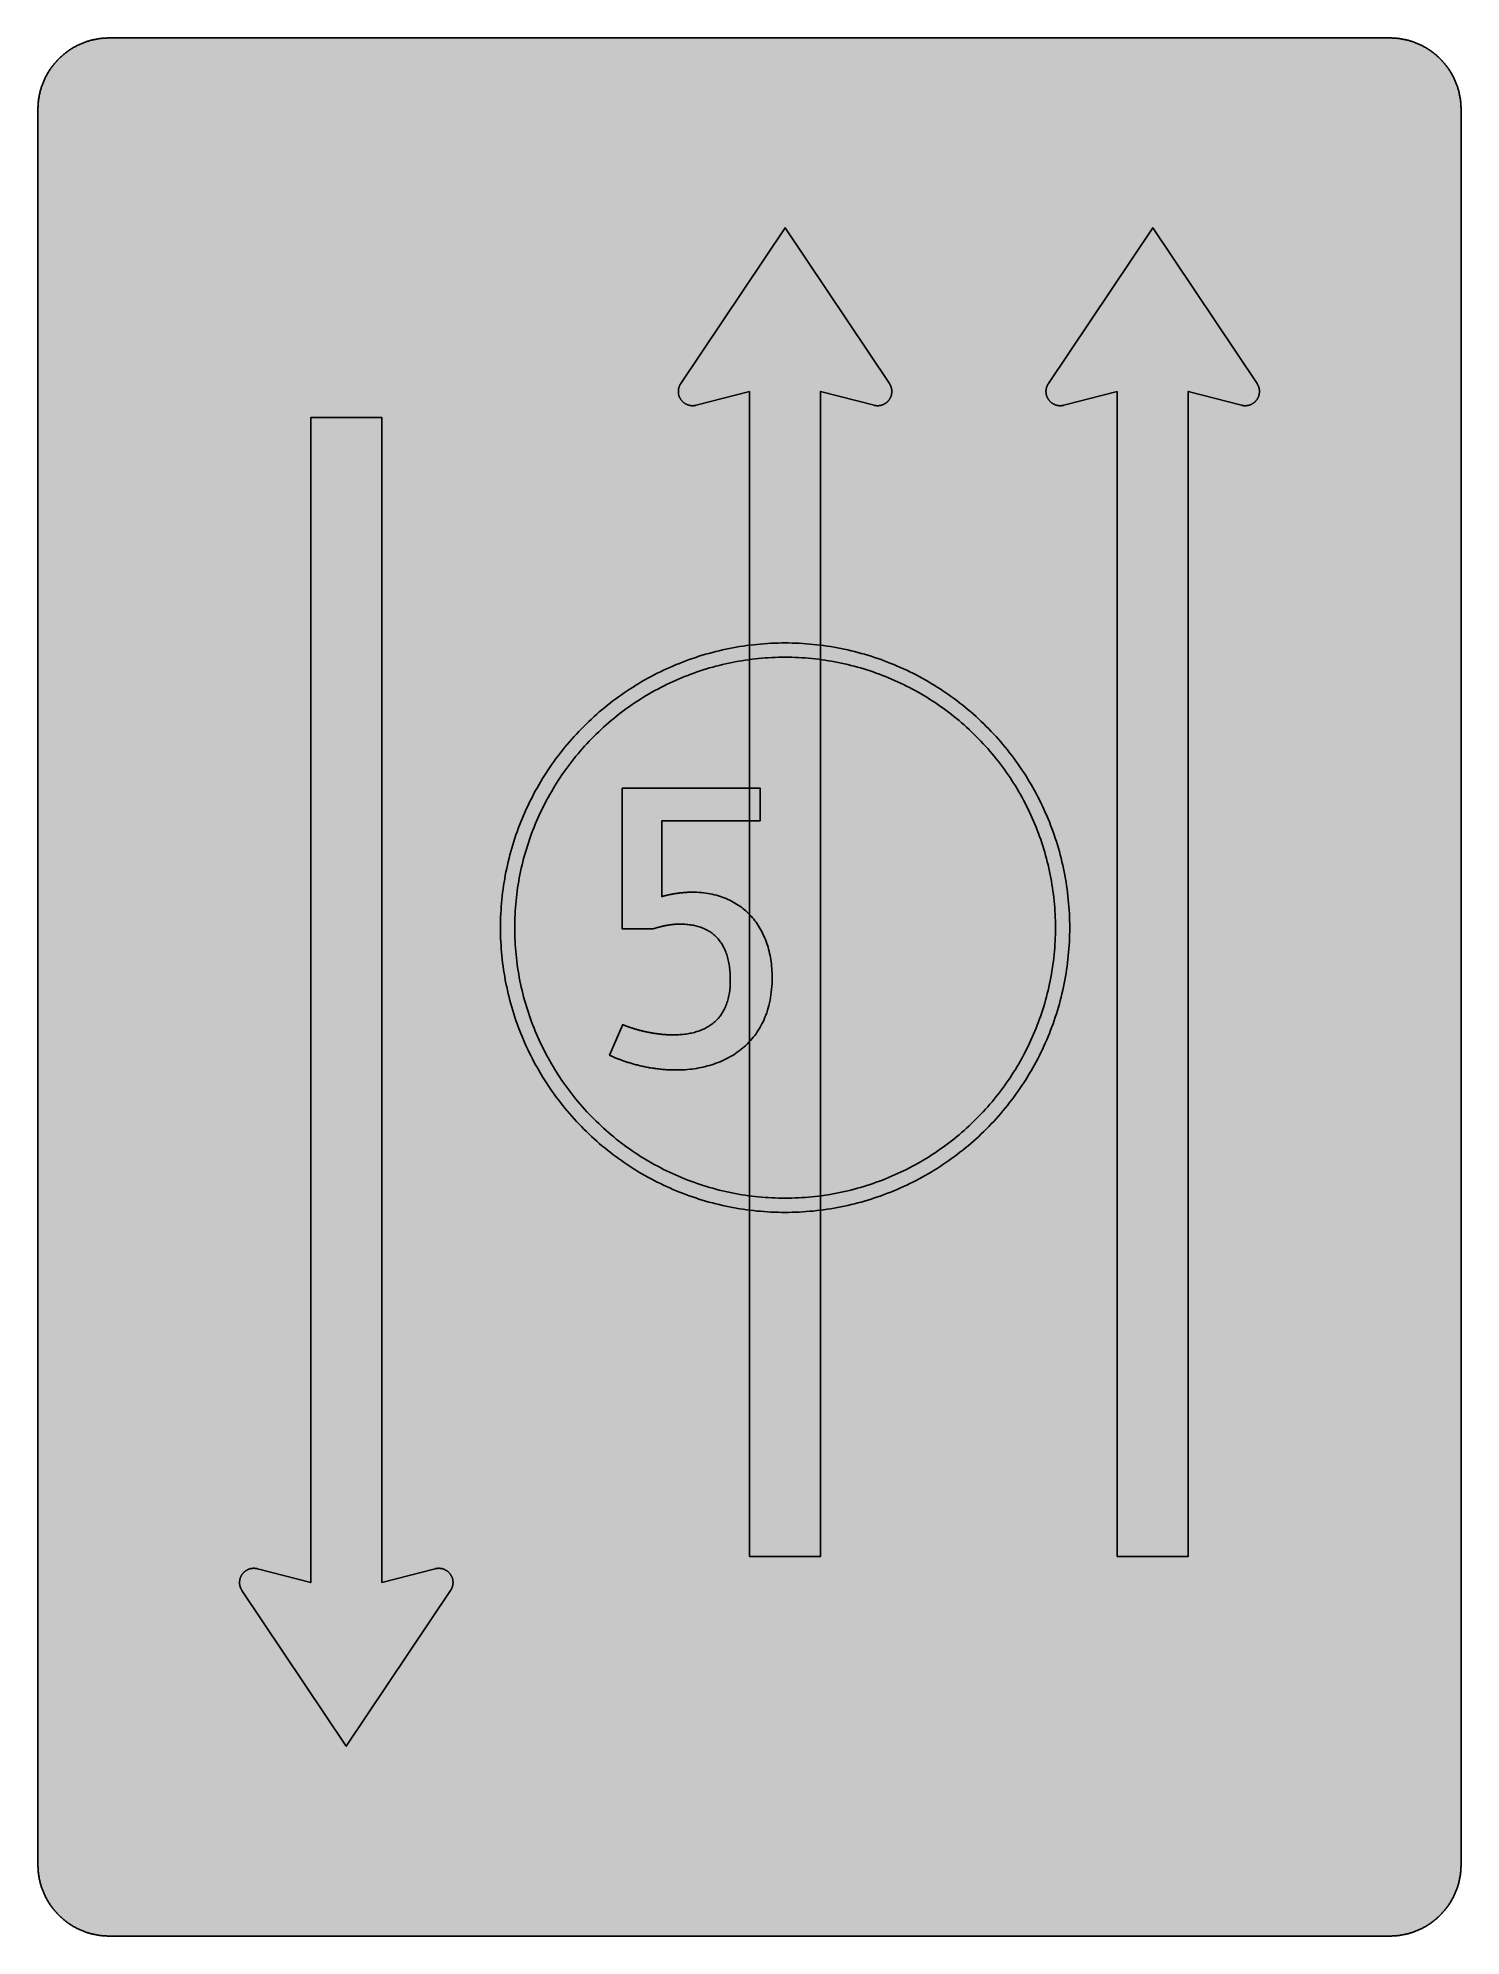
# Model space of a CAD drawing. Header units: millimetres. Extents: x 0 to 423, y 0 to 564.
import ezdxf

# ---------------------------------------------------------------- set-up
doc = ezdxf.new("R2010")
doc.units = ezdxf.units.MM

msp = doc.modelspace()

# ---------------------------------------------------------------- hatches: boundary and pattern name
for color, points in [(254, [(21.2189, 0.0537), (20.955, 0.0533), (20.6934, 0.0584), (20.4292, 0.066), (20.1676, 0.0787), (19.906, 0.094), (19.6469, 0.1118), (19.3853, 0.1321), (19.1262, 0.1549), (18.8671, 0.1829), (18.608, 0.2134), (18.349, 0.2464), (18.0924, 0.2845), (17.8359, 0.3251), (17.5793, 0.3683), (17.3253, 0.414), (17.0688, 0.4623), (16.8148, 0.5156), (16.5633, 0.5715), (16.3093, 0.6299), (16.0579, 0.6909), (15.809, 0.7544), (15.56, 0.823), (15.3111, 0.8941), (15.0622, 0.9677), (14.8158, 1.0439), (14.5694, 1.1227), (14.3256, 1.2065), (14.0818, 1.2903), (13.8379, 1.3792), (13.5966, 1.4707), (13.3579, 1.5672), (13.1191, 1.6637), (12.8803, 1.7628), (12.6441, 1.8669), (12.4079, 1.9736), (12.1742, 2.0803), (11.9405, 2.192), (11.7094, 2.3089), (11.4808, 2.4257), (11.2522, 2.5451), (11.0236, 2.6695), (10.7975, 2.794), (10.574, 2.9235), (10.3505, 3.0556), (10.1295, 3.1877), (9.9111, 3.3249), (9.6926, 3.4646), (9.4742, 3.6068), (9.2608, 3.7541), (9.0475, 3.9014), (8.8341, 4.0513), (8.6258, 4.2037), (8.4176, 4.3612), (8.2118, 4.5187), (8.0061, 4.6812), (7.8029, 4.8438), (7.6022, 5.0114), (7.4041, 5.1816), (7.206, 5.3518), (7.0129, 5.527), (6.8174, 5.7048), (6.6269, 5.8826), (6.4389, 6.0655), (6.2509, 6.2509), (6.0655, 6.4389), (5.8852, 6.6269), (5.7048, 6.8174), (5.527, 7.0104), (5.3518, 7.206), (5.1816, 7.4041), (5.0114, 7.6022), (4.8463, 7.8029), (4.6812, 8.0061), (4.5187, 8.2118), (4.3612, 8.4176), (4.2062, 8.6258), (4.0513, 8.8341), (3.9014, 9.0475), (3.7541, 9.2608), (3.6068, 9.4742), (3.4646, 9.6926), (3.3249, 9.9085), (3.1877, 10.1295), (3.0556, 10.3505), (2.9235, 10.574), (2.794, 10.7975), (2.6695, 11.0236), (2.5451, 11.2522), (2.4257, 11.4808), (2.3063, 11.7094), (2.192, 11.9405), (2.0803, 12.1742), (1.971, 12.4079), (1.8669, 12.6441), (1.7628, 12.8803), (1.6637, 13.1191), (1.5646, 13.3579), (1.4707, 13.5966), (1.3792, 13.8379), (1.2903, 14.0818), (1.2065, 14.3256), (1.1227, 14.5694), (1.0439, 14.8158), (0.9652, 15.0622), (0.8915, 15.3111), (0.823, 15.56), (0.7544, 15.809), (0.6883, 16.0604), (0.6274, 16.3119), (0.569, 16.5633), (0.5131, 16.8148), (0.4623, 17.0688), (0.4115, 17.3253), (0.3658, 17.5793), (0.3226, 17.8359), (0.2819, 18.0924), (0.2464, 18.3515), (0.2134, 18.608), (0.1829, 18.8671), (0.1549, 19.1262), (0.1295, 19.3878), (0.1092, 19.6469), (0.0914, 19.9085), (0.0762, 20.1701), (0.066, 20.4318), (0.0584, 20.6934), (0.0533, 20.955), (0.0508, 21.2192), (0.0522, 543.3314), (0.0533, 543.593), (0.0584, 543.8546), (0.066, 544.1188), (0.0762, 544.3804), (0.0914, 544.642), (0.1092, 544.9011), (0.1295, 545.1627), (0.1549, 545.4218), (0.1829, 545.6809), (0.2134, 545.94), (0.2464, 546.1991), (0.2819, 546.4556), (0.3226, 546.7121), (0.3658, 546.9687), (0.4115, 547.2227), (0.4623, 547.4792), (0.5131, 547.7332), (0.569, 547.9847), (0.6274, 548.2387), (0.6883, 548.4876), (0.7544, 548.7391), (0.823, 548.988), (0.8915, 549.2369), (0.9652, 549.4858), (1.0439, 549.7322), (1.1227, 549.9786), (1.2065, 550.2224), (1.2903, 550.4663), (1.3792, 550.7076), (1.4707, 550.9489), (1.5646, 551.1902), (1.6637, 551.4289), (1.7628, 551.6677), (1.8669, 551.9039), (1.971, 552.1401), (2.0803, 552.3738), (2.192, 552.6049), (2.3063, 552.8386), (2.4257, 553.0672), (2.5451, 553.2958), (2.6695, 553.5244), (2.794, 553.7505), (2.9235, 553.974), (3.0556, 554.1975), (3.1877, 554.4185), (3.3249, 554.6369), (3.4646, 554.8554), (3.6068, 555.0738), (3.7541, 555.2872), (3.9014, 555.5005), (4.0513, 555.7114), (4.2062, 555.9222), (4.3612, 556.1305), (4.5187, 556.3362), (4.6812, 556.5419), (4.8463, 556.7451), (5.0114, 556.9458), (5.1816, 557.1439), (5.3518, 557.342), (5.527, 557.5351), (5.7048, 557.7281), (5.8852, 557.9212), (6.0655, 558.1091), (6.2509, 558.2971), (6.4389, 558.4825), (6.6269, 558.6628), (6.8174, 558.8432), (7.0129, 559.021), (7.206, 559.1937), (7.4041, 559.3664), (7.6022, 559.5366), (7.8029, 559.7017), (8.0061, 559.8668), (8.2118, 560.0268), (8.4176, 560.1868), (8.6258, 560.3418), (8.8341, 560.4967), (9.0475, 560.6466), (9.2608, 560.7939), (9.4742, 560.9387), (9.6926, 561.0835), (9.9111, 561.2232), (10.1295, 561.3603), (10.3505, 561.4924), (10.574, 561.6245), (10.7975, 561.754), (11.0236, 561.8785), (11.2522, 562.0029), (11.4808, 562.1223), (11.7094, 562.2392), (11.9405, 562.356), (12.1742, 562.4678), (12.4079, 562.5744), (12.6441, 562.6811), (12.8803, 562.7853), (13.1191, 562.8843), (13.3579, 562.9834), (13.5966, 563.0774), (13.8379, 563.1688), (14.0818, 563.2577), (14.3256, 563.3415), (14.5694, 563.4253), (14.8158, 563.5041), (15.0622, 563.5803), (15.3111, 563.6539), (15.56, 563.7251), (15.809, 563.7936), (16.0579, 563.8571), (16.3093, 563.9206), (16.5633, 563.9791), (16.8148, 564.0349), (17.0688, 564.0857), (17.3253, 564.1365), (17.5793, 564.1823), (17.8359, 564.2254), (18.0924, 564.2635), (18.349, 564.3016), (18.608, 564.3347), (18.8671, 564.3651), (19.1262, 564.3931), (19.3853, 564.4185), (19.6469, 564.4388), (19.906, 564.4566), (20.1676, 564.4718), (20.4292, 564.482), (20.6934, 564.4896), (20.955, 564.4947), (21.2166, 564.4972), (402.2189, 564.4981), (402.4808, 564.4947), (402.7424, 564.4896), (403.0066, 564.482), (403.2682, 564.4718), (403.5298, 564.4566), (403.7889, 564.4388), (404.0505, 564.4185), (404.3096, 564.3931), (404.5687, 564.3651), (404.8277, 564.3347), (405.0868, 564.3016), (405.3434, 564.2635), (405.5999, 564.2254), (405.8564, 564.1823), (406.113, 564.1365), (406.367, 564.0857), (406.621, 564.0349), (406.875, 563.9791), (407.1264, 563.9206), (407.3779, 563.8571), (407.6268, 563.7936), (407.8783, 563.7251), (408.1272, 563.6539), (408.3736, 563.5803), (408.62, 563.5041), (408.8663, 563.4253), (409.1102, 563.3415), (409.354, 563.2577), (409.5979, 563.1688), (409.8392, 563.0774), (410.0805, 562.9834), (410.3192, 562.8843), (410.5554, 562.7853), (410.7942, 562.6811), (411.0279, 562.5744), (411.2616, 562.4678), (411.4952, 562.356), (411.7264, 562.2392), (411.9575, 562.1223), (412.1861, 562.0029), (412.4122, 561.8785), (412.6382, 561.754), (412.8643, 561.6245), (413.0853, 561.4924), (413.3063, 561.3603), (413.5272, 561.2232), (413.7457, 561.0835), (413.9616, 560.9387), (414.1775, 560.7939), (414.3908, 560.6466), (414.6017, 560.4967), (414.8125, 560.3418), (415.0208, 560.1868), (415.2265, 560.0268), (415.4297, 559.8668), (415.6329, 559.7017), (415.8336, 559.5366), (416.0342, 559.3664), (416.2298, 559.1937), (416.4254, 559.021), (416.6184, 558.8432), (416.8089, 558.6628), (416.9994, 558.4825), (417.1848, 558.2971), (417.3703, 558.1091), (417.5531, 557.9212), (417.7335, 557.7281), (417.9087, 557.5351), (418.084, 557.342), (418.2567, 557.1439), (418.4244, 556.9458), (418.592, 556.7451), (418.7546, 556.5419), (418.9171, 556.3362), (419.0746, 556.1305), (419.2321, 555.9222), (419.3845, 555.7114), (419.5369, 555.5005), (419.6842, 555.2872), (419.829, 555.0738), (419.9712, 554.8554), (420.1109, 554.6369), (420.2481, 554.4185), (420.3827, 554.1975), (420.5148, 553.974), (420.6418, 553.7505), (420.7688, 553.5244), (420.8907, 553.2958), (421.0126, 553.0672), (421.1295, 552.8386), (421.2438, 552.6049), (421.3555, 552.3738), (421.4647, 552.1401), (421.5689, 551.9039), (421.673, 551.6677), (421.7746, 551.4289), (421.8711, 551.1902), (421.9651, 550.9489), (422.0566, 550.7076), (422.1455, 550.4663), (422.2318, 550.2224), (422.3131, 549.9786), (422.3918, 549.7322), (422.4706, 549.4858), (422.5442, 549.2369), (422.6128, 548.988), (422.6814, 548.7391), (422.7449, 548.4876), (422.8084, 548.2387), (422.8668, 547.9847), (422.9227, 547.7332), (422.9735, 547.4792), (423.0243, 547.2227), (423.07, 546.9687), (423.1132, 546.7121), (423.1513, 546.4556), (423.1894, 546.1991), (423.2224, 545.94), (423.2529, 545.6809), (423.2808, 545.4218), (423.3037, 545.1627), (423.3266, 544.9011), (423.3443, 544.642), (423.357, 544.3804), (423.3697, 544.1188), (423.3774, 543.8546), (423.3824, 543.593), (423.385, 543.3314), (423.3855, 21.2203), (423.3824, 20.955), (423.3774, 20.6934), (423.3697, 20.4318), (423.357, 20.1701), (423.3443, 19.9085), (423.3266, 19.6469), (423.3037, 19.3878), (423.2808, 19.1262), (423.2529, 18.8671), (423.2224, 18.608), (423.1894, 18.3515), (423.1513, 18.0924), (423.1132, 17.8359), (423.07, 17.5793), (423.0243, 17.3253), (422.9735, 17.0688), (422.9227, 16.8148), (422.8668, 16.5633), (422.8084, 16.3119), (422.7449, 16.0604), (422.6814, 15.809), (422.6128, 15.56), (422.5442, 15.3111), (422.4706, 15.0622), (422.3918, 14.8158), (422.3131, 14.5694), (422.2318, 14.3256), (422.1455, 14.0818), (422.0566, 13.8379), (421.9651, 13.5966), (421.8711, 13.3579), (421.7746, 13.1191), (421.673, 12.8803), (421.5689, 12.6441), (421.4647, 12.4079), (421.3555, 12.1742), (421.2438, 11.9405), (421.1295, 11.7094), (421.0126, 11.4808), (420.8907, 11.2522), (420.7688, 11.0236), (420.6418, 10.7975), (420.5148, 10.574), (420.3827, 10.3505), (420.2481, 10.1295), (420.1109, 9.9085), (419.9712, 9.6926), (419.829, 9.4742), (419.6842, 9.2608), (419.5369, 9.0475), (419.3845, 8.8341), (419.2321, 8.6258), (419.0746, 8.4176), (418.9171, 8.2118), (418.7546, 8.0061), (418.592, 7.8029), (418.4244, 7.6022), (418.2567, 7.4041), (418.084, 7.206), (417.9087, 7.0104), (417.7335, 6.8174), (417.5531, 6.6269), (417.3703, 6.4389), (417.1848, 6.2509), (416.9994, 6.0655), (416.8089, 5.8826), (416.6184, 5.7048), (416.4254, 5.527), (416.2298, 5.3518), (416.0342, 5.1816), (415.8336, 5.0114), (415.6329, 4.8438), (415.4297, 4.6812), (415.2265, 4.5187), (415.0208, 4.3612), (414.8125, 4.2037), (414.6017, 4.0513), (414.3908, 3.9014), (414.1775, 3.7541), (413.9616, 3.6068), (413.7457, 3.4646), (413.5272, 3.3249), (413.3063, 3.1877), (413.0853, 3.0556), (412.8643, 2.9235), (412.6382, 2.794), (412.4122, 2.6695), (412.1861, 2.5451), (411.9575, 2.4257), (411.7264, 2.3089), (411.4952, 2.192), (411.2616, 2.0803), (411.0279, 1.9736), (410.7942, 1.8669), (410.5554, 1.7628), (410.3192, 1.6637), (410.0805, 1.5672), (409.8392, 1.4707), (409.5979, 1.3792), (409.354, 1.2903), (409.1102, 1.2065), (408.8663, 1.1227), (408.62, 1.0439), (408.3736, 0.9677), (408.1272, 0.8941), (407.8783, 0.823), (407.6268, 0.7544), (407.3779, 0.6909), (407.1264, 0.6299), (406.875, 0.5715), (406.621, 0.5156), (406.367, 0.4623), (406.113, 0.414), (405.8564, 0.3683), (405.5999, 0.3251), (405.3434, 0.2845), (405.0868, 0.2464), (404.8277, 0.2134), (404.5687, 0.1829), (404.3096, 0.1549), (404.0505, 0.1321), (403.7889, 0.1118), (403.5298, 0.094), (403.2682, 0.0787), (403.0066, 0.066), (402.7424, 0.0584), (402.4808, 0.0533), (402.2166, 0.0533)]), (59, [(211.7189, 459.3703), (195.8439, 455.2703), (195.8264, 455.2645), (195.8111, 455.262), (195.7934, 455.2569), (195.7781, 455.2518), (195.7629, 455.2493), (195.7451, 455.2442), (195.7299, 455.2417), (195.7121, 455.2366), (195.6968, 455.234), (195.6816, 455.2315), (195.6638, 455.2264), (195.6486, 455.2239), (195.6308, 455.2213), (195.6156, 455.2163), (195.5978, 455.2137), (195.5825, 455.2112), (195.5648, 455.2086), (195.5495, 455.2036), (195.5343, 455.201), (195.5165, 455.1985), (195.5013, 455.1959), (195.4835, 455.1934), (195.4682, 455.1909), (195.4505, 455.1883), (195.4352, 455.1858), (195.4174, 455.1832), (195.4022, 455.1807), (195.3844, 455.1782), (195.3692, 455.1756), (195.3514, 455.1731), (195.3362, 455.1705), (195.3184, 455.168), (195.3031, 455.168), (195.2854, 455.1655), (195.2701, 455.1629), (195.2523, 455.1604), (195.2346, 455.1604), (195.2193, 455.1578), (195.2015, 455.1553), (195.1863, 455.1553), (195.1685, 455.1528), (195.1533, 455.1502), (195.1355, 455.1502), (195.1203, 455.1477), (195.1025, 455.1477), (195.0847, 455.1451), (195.0695, 455.1451), (195.0517, 455.1451), (195.0364, 455.1426), (195.0187, 455.1426), (195.0034, 455.1401), (194.9856, 455.1401), (194.9679, 455.1401), (194.9526, 455.1401), (194.9348, 455.1375), (194.9196, 455.1375), (194.9018, 455.1375), (194.884, 455.1375), (194.8688, 455.1375), (194.851, 455.135), (194.8358, 455.135), (194.818, 455.135), (194.8002, 455.135), (194.785, 455.135), (194.6758, 455.1375), (194.5665, 455.1401), (194.4599, 455.1477), (194.3506, 455.1578), (194.2465, 455.1705), (194.1398, 455.1832), (194.0357, 455.201), (193.9315, 455.2213), (193.8274, 455.2442), (193.7258, 455.2696), (193.6267, 455.295), (193.5251, 455.3255), (193.4261, 455.3585), (193.3296, 455.3915), (193.233, 455.4296), (193.1365, 455.4677), (193.0425, 455.5084), (192.9486, 455.5541), (192.8571, 455.5998), (192.7657, 455.6455), (192.6768, 455.6963), (192.5904, 455.7497), (192.5041, 455.803), (192.4177, 455.8589), (192.3339, 455.9173), (192.2526, 455.9757), (192.1713, 456.0392), (192.0926, 456.1027), (192.0138, 456.1688), (191.9376, 456.2348), (191.864, 456.3034), (191.7903, 456.3745), (191.7192, 456.4482), (191.6506, 456.5218), (191.5846, 456.598), (191.5185, 456.6768), (191.455, 456.7555), (191.3915, 456.8368), (191.3331, 456.9181), (191.2747, 457.0019), (191.2188, 457.0882), (191.1629, 457.1746), (191.1121, 457.261), (191.0613, 457.3499), (191.0131, 457.4413), (190.9674, 457.5327), (190.9242, 457.6267), (190.8835, 457.7207), (190.8454, 457.8172), (190.8073, 457.9137), (190.7743, 458.0103), (190.7413, 458.1093), (190.7108, 458.2109), (190.6854, 458.31), (190.66, 458.4116), (190.6372, 458.5157), (190.6168, 458.6199), (190.5991, 458.724), (190.5838, 458.8307), (190.5737, 458.9374), (190.5635, 459.044), (190.5559, 459.1507), (190.5533, 459.2599), (190.5508, 459.3692), (190.5508, 459.4073), (190.5508, 459.4479), (190.5533, 459.486), (190.5533, 459.5266), (190.5559, 459.5647), (190.5584, 459.6054), (190.561, 459.6435), (190.5635, 459.6816), (190.566, 459.7222), (190.5686, 459.7603), (190.5737, 459.7984), (190.5762, 459.8365), (190.5813, 459.8772), (190.5864, 459.9153), (190.5914, 459.9534), (190.5965, 459.9915), (190.6041, 460.0321), (190.6092, 460.0702), (190.6168, 460.1083), (190.6219, 460.1464), (190.6295, 460.1845), (190.6372, 460.2226), (190.6473, 460.2607), (190.6549, 460.2988), (190.6626, 460.3369), (190.6727, 460.375), (190.6829, 460.4131), (190.6905, 460.4487), (190.7007, 460.4868), (190.7134, 460.5249), (190.7235, 460.563), (190.7337, 460.5985), (190.7464, 460.6366), (190.7565, 460.6722), (190.7692, 460.7103), (190.7819, 460.7484), (190.7946, 460.7839), (190.8073, 460.8195), (190.8226, 460.8576), (190.8353, 460.8932), (190.8505, 460.9287), (190.8632, 460.9668), (190.8785, 461.0024), (190.8937, 461.0379), (190.9089, 461.0735), (190.9267, 461.1091), (190.942, 461.1446), (190.9597, 461.1802), (190.975, 461.2157), (190.9928, 461.2488), (191.0105, 461.2843), (191.0283, 461.3199), (191.0461, 461.3529), (191.0639, 461.3885), (191.0842, 461.424), (191.102, 461.457), (191.1223, 461.4901), (191.1426, 461.5256), (191.1629, 461.5586), (191.1833, 461.5917), (191.2036, 461.6247), (191.2239, 461.6577), (191.2468, 461.6907), (191.2671, 461.7237), (222.3022, 508.0536), (253.3371, 461.7251), (253.3574, 461.6907), (253.3802, 461.6577), (253.4006, 461.6247), (253.4209, 461.5917), (253.4412, 461.5586), (253.4615, 461.5256), (253.4818, 461.4901), (253.4996, 461.457), (253.5199, 461.424), (253.5377, 461.3885), (253.558, 461.3529), (253.5758, 461.3199), (253.5936, 461.2843), (253.6114, 461.2488), (253.6266, 461.2157), (253.6444, 461.1802), (253.6622, 461.1446), (253.6774, 461.1091), (253.6927, 461.0735), (253.7079, 461.0379), (253.7231, 461.0024), (253.7384, 460.9668), (253.7536, 460.9287), (253.7663, 460.8932), (253.7816, 460.8576), (253.7943, 460.8195), (253.807, 460.7839), (253.8197, 460.7484), (253.8324, 460.7103), (253.8451, 460.6722), (253.8578, 460.6366), (253.8679, 460.5985), (253.8806, 460.563), (253.8908, 460.5249), (253.9009, 460.4868), (253.9111, 460.4487), (253.9213, 460.4131), (253.9289, 460.375), (253.939, 460.3369), (253.9467, 460.2988), (253.9568, 460.2607), (253.9644, 460.2226), (253.9721, 460.1845), (253.9797, 460.1464), (253.9873, 460.1083), (253.9924, 460.0702), (254, 460.0321), (254.0051, 459.9915), (254.0102, 459.9534), (254.0152, 459.9153), (254.0203, 459.8772), (254.0254, 459.8365), (254.0279, 459.7984), (254.033, 459.7603), (254.0356, 459.7222), (254.0406, 459.6816), (254.0432, 459.6435), (254.0432, 459.6054), (254.0457, 459.5647), (254.0483, 459.5266), (254.0483, 459.486), (254.0508, 459.4479), (254.0508, 459.4073), (254.0508, 459.3692), (254.0508, 459.2599), (254.0457, 459.1507), (254.0381, 459.044), (254.0279, 458.9374), (254.0178, 458.8307), (254.0025, 458.724), (253.9848, 458.6199), (253.9644, 458.5157), (253.9416, 458.4116), (253.9187, 458.31), (253.8908, 458.2109), (253.8603, 458.1093), (253.8298, 458.0103), (253.7943, 457.9137), (253.7562, 457.8172), (253.7181, 457.7207), (253.6774, 457.6267), (253.6342, 457.5327), (253.5885, 457.4413), (253.5403, 457.3499), (253.4895, 457.261), (253.4387, 457.1746), (253.3853, 457.0882), (253.3269, 457.0019), (253.271, 456.9181), (253.2101, 456.8368), (253.1491, 456.7555), (253.0856, 456.6768), (253.0196, 456.598), (252.951, 456.5218), (252.8824, 456.4482), (252.8113, 456.3745), (252.7376, 456.3034), (252.664, 456.2348), (252.5878, 456.1688), (252.5116, 456.1027), (252.4303, 456.0392), (252.3515, 455.9757), (252.2677, 455.9173), (252.1839, 455.8589), (252.1001, 455.803), (252.0137, 455.7497), (251.9248, 455.6963), (251.8359, 455.6455), (251.7445, 455.5998), (251.653, 455.5541), (251.5591, 455.5084), (251.4651, 455.4677), (251.3711, 455.4296), (251.2746, 455.3915), (251.1755, 455.3585), (251.0765, 455.3255), (250.9774, 455.295), (250.8758, 455.2696), (250.7742, 455.2442), (250.6701, 455.2213), (250.5659, 455.201), (250.4618, 455.1832), (250.3576, 455.1705), (250.251, 455.1578), (250.1443, 455.1477), (250.0351, 455.1401), (249.9258, 455.1375), (249.8166, 455.135), (249.8014, 455.135), (249.7836, 455.135), (249.7684, 455.135), (249.7506, 455.135), (249.7328, 455.1375), (249.7176, 455.1375), (249.6998, 455.1375), (249.6845, 455.1375), (249.6668, 455.1375), (249.6515, 455.1401), (249.6337, 455.1401), (249.616, 455.1401), (249.6007, 455.1401), (249.5829, 455.1426), (249.5677, 455.1426), (249.5499, 455.1451), (249.5347, 455.1451), (249.5169, 455.1451), (249.5017, 455.1477), (249.4839, 455.1477), (249.4661, 455.1502), (249.4509, 455.1502), (249.4331, 455.1528), (249.4178, 455.1553), (249.4001, 455.1553), (249.3848, 455.1578), (249.367, 455.1604), (249.3518, 455.1604), (249.334, 455.1629), (249.3188, 455.1655), (249.301, 455.168), (249.2832, 455.168), (249.268, 455.1705), (249.2502, 455.1731), (249.235, 455.1756), (249.2172, 455.1782), (249.2019, 455.1807), (249.1842, 455.1832), (249.1689, 455.1858), (249.1511, 455.1883), (249.1359, 455.1909), (249.1181, 455.1934), (249.1029, 455.1959), (249.0851, 455.1985), (249.0699, 455.201), (249.0546, 455.2036), (249.0368, 455.2086), (249.0216, 455.2112), (249.0038, 455.2137), (248.9886, 455.2163), (248.9708, 455.2213), (248.9556, 455.2239), (248.9378, 455.2264), (248.9225, 455.2315), (248.9048, 455.234), (248.8895, 455.2366), (248.8743, 455.2417), (248.8565, 455.2442), (248.8413, 455.2493), (248.8235, 455.2518), (248.8082, 455.2569), (248.793, 455.262), (248.7752, 455.2645), (248.76, 455.2696), (232.8855, 459.3703), (232.8855, 112.9425), (211.7189, 112.9425)]), (59, [(321.08, 459.3703), (305.205, 455.2703), (305.1886, 455.2645), (305.1708, 455.262), (305.1556, 455.2569), (305.1378, 455.2518), (305.1226, 455.2493), (305.1073, 455.2442), (305.0896, 455.2417), (305.0743, 455.2366), (305.0591, 455.234), (305.0413, 455.2315), (305.0261, 455.2264), (305.0083, 455.2239), (304.993, 455.2213), (304.9753, 455.2163), (304.96, 455.2137), (304.9422, 455.2112), (304.927, 455.2086), (304.9118, 455.2036), (304.894, 455.201), (304.8787, 455.1985), (304.861, 455.1959), (304.8457, 455.1934), (304.8279, 455.1909), (304.8127, 455.1883), (304.7949, 455.1858), (304.7797, 455.1832), (304.7619, 455.1807), (304.7467, 455.1782), (304.7289, 455.1756), (304.7136, 455.1731), (304.6959, 455.1705), (304.6806, 455.168), (304.6628, 455.168), (304.6476, 455.1655), (304.6298, 455.1629), (304.6146, 455.1604), (304.5968, 455.1604), (304.579, 455.1578), (304.5638, 455.1553), (304.546, 455.1553), (304.5308, 455.1528), (304.513, 455.1502), (304.4977, 455.1502), (304.48, 455.1477), (304.4647, 455.1477), (304.4469, 455.1451), (304.4292, 455.1451), (304.4139, 455.1451), (304.3961, 455.1426), (304.3809, 455.1426), (304.3631, 455.1401), (304.3479, 455.1401), (304.3301, 455.1401), (304.3123, 455.1401), (304.2971, 455.1375), (304.2793, 455.1375), (304.2641, 455.1375), (304.2463, 455.1375), (304.2285, 455.1375), (304.2133, 455.135), (304.1955, 455.135), (304.1802, 455.135), (304.1625, 455.135), (304.1447, 455.135), (304.0355, 455.1375), (303.9288, 455.1401), (303.8196, 455.1477), (303.7129, 455.1578), (303.6062, 455.1705), (303.5021, 455.1832), (303.3954, 455.201), (303.2912, 455.2213), (303.1896, 455.2442), (303.088, 455.2696), (302.9864, 455.295), (302.8874, 455.3255), (302.7883, 455.3585), (302.6893, 455.3915), (302.5927, 455.4296), (302.4988, 455.4677), (302.4048, 455.5084), (302.3108, 455.5541), (302.2194, 455.5998), (302.1279, 455.6455), (302.039, 455.6963), (301.9501, 455.7497), (301.8638, 455.803), (301.7799, 455.8589), (301.6961, 455.9173), (301.6123, 455.9757), (301.531, 456.0392), (301.4523, 456.1027), (301.3761, 456.1688), (301.2999, 456.2348), (301.2262, 456.3034), (301.1526, 456.3745), (301.0814, 456.4482), (301.0129, 456.5218), (300.9443, 456.598), (300.8782, 456.6768), (300.8147, 456.7555), (300.7538, 456.8368), (300.6928, 456.9181), (300.6344, 457.0019), (300.5785, 457.0882), (300.5252, 457.1746), (300.4718, 457.261), (300.4236, 457.3499), (300.3753, 457.4413), (300.3296, 457.5327), (300.2864, 457.6267), (300.2458, 457.7207), (300.2051, 457.8172), (300.1696, 457.9137), (300.134, 458.0103), (300.1035, 458.1093), (300.0731, 458.2109), (300.0451, 458.31), (300.0197, 458.4116), (299.9969, 458.5157), (299.9791, 458.6199), (299.9613, 458.724), (299.9461, 458.8307), (299.9334, 458.9374), (299.9232, 459.044), (299.9181, 459.1507), (299.913, 459.2599), (299.913, 459.3692), (299.913, 459.4073), (299.913, 459.4479), (299.913, 459.486), (299.9156, 459.5266), (299.9156, 459.5647), (299.9181, 459.6054), (299.9207, 459.6435), (299.9232, 459.6816), (299.9257, 459.7222), (299.9308, 459.7603), (299.9334, 459.7984), (299.9384, 459.8365), (299.9435, 459.8772), (299.9486, 459.9153), (299.9537, 459.9534), (299.9588, 459.9915), (299.9638, 460.0321), (299.9715, 460.0702), (299.9765, 460.1083), (299.9842, 460.1464), (299.9918, 460.1845), (299.9994, 460.2226), (300.007, 460.2607), (300.0146, 460.2988), (300.0248, 460.3369), (300.0324, 460.375), (300.0426, 460.4131), (300.0527, 460.4487), (300.0629, 460.4868), (300.0731, 460.5249), (300.0832, 460.563), (300.0959, 460.5985), (300.1061, 460.6366), (300.1188, 460.6722), (300.1315, 460.7103), (300.1442, 460.7484), (300.1569, 460.7839), (300.1696, 460.8195), (300.1823, 460.8576), (300.1975, 460.8932), (300.2102, 460.9287), (300.2255, 460.9668), (300.2407, 461.0024), (300.2559, 461.0379), (300.2712, 461.0735), (300.2864, 461.1091), (300.3042, 461.1446), (300.3194, 461.1802), (300.3372, 461.2157), (300.355, 461.2488), (300.3702, 461.2843), (300.388, 461.3199), (300.4083, 461.3529), (300.4261, 461.3885), (300.4439, 461.424), (300.4642, 461.457), (300.4845, 461.4901), (300.5023, 461.5256), (300.5226, 461.5586), (300.543, 461.5917), (300.5658, 461.6247), (300.5861, 461.6577), (300.6065, 461.6907), (300.6293, 461.7237), (331.6633, 508.0536), (362.6982, 461.7251), (362.7196, 461.6907), (362.7399, 461.6577), (362.7603, 461.6247), (362.7831, 461.5917), (362.8034, 461.5586), (362.8238, 461.5256), (362.8415, 461.4901), (362.8619, 461.457), (362.8822, 461.424), (362.9, 461.3885), (362.9177, 461.3529), (362.9355, 461.3199), (362.9533, 461.2843), (362.9711, 461.2488), (362.9889, 461.2157), (363.0066, 461.1802), (363.0219, 461.1446), (363.0397, 461.1091), (363.0549, 461.0735), (363.0701, 461.0379), (363.0854, 461.0024), (363.1006, 460.9668), (363.1133, 460.9287), (363.1286, 460.8932), (363.1413, 460.8576), (363.1565, 460.8195), (363.1692, 460.7839), (363.1819, 460.7484), (363.1946, 460.7103), (363.2073, 460.6722), (363.2175, 460.6366), (363.2302, 460.5985), (363.2403, 460.563), (363.2505, 460.5249), (363.2632, 460.4868), (363.2708, 460.4487), (363.281, 460.4131), (363.2911, 460.375), (363.3013, 460.3369), (363.3089, 460.2988), (363.3165, 460.2607), (363.3241, 460.2226), (363.3318, 460.1845), (363.3394, 460.1464), (363.347, 460.1083), (363.3546, 460.0702), (363.3597, 460.0321), (363.3648, 459.9915), (363.3724, 459.9534), (363.3775, 459.9153), (363.3826, 459.8772), (363.3851, 459.8365), (363.3902, 459.7984), (363.3927, 459.7603), (363.3978, 459.7222), (363.4003, 459.6816), (363.4029, 459.6435), (363.4054, 459.6054), (363.408, 459.5647), (363.408, 459.5266), (363.4105, 459.486), (363.4105, 459.4479), (363.413, 459.4073), (363.413, 459.3692), (363.4105, 459.2599), (363.4054, 459.1507), (363.4003, 459.044), (363.3902, 458.9374), (363.3775, 458.8307), (363.3622, 458.724), (363.347, 458.6199), (363.3267, 458.5157), (363.3038, 458.4116), (363.2784, 458.31), (363.2505, 458.2109), (363.2225, 458.1093), (363.1895, 458.0103), (363.154, 457.9137), (363.1184, 457.8172), (363.0803, 457.7207), (363.0371, 457.6267), (362.9939, 457.5327), (362.9482, 457.4413), (362.9, 457.3499), (362.8517, 457.261), (362.7984, 457.1746), (362.745, 457.0882), (362.6891, 457.0019), (362.6307, 456.9181), (362.5723, 456.8368), (362.5088, 456.7555), (362.4453, 456.6768), (362.3793, 456.598), (362.3132, 456.5218), (362.2421, 456.4482), (362.1735, 456.3745), (362.0999, 456.3034), (362.0262, 456.2348), (361.95, 456.1688), (361.8713, 456.1027), (361.7925, 456.0392), (361.7112, 455.9757), (361.63, 455.9173), (361.5461, 455.8589), (361.4598, 455.803), (361.3734, 455.7497), (361.2871, 455.6963), (361.1956, 455.6455), (361.1067, 455.5998), (361.0153, 455.5541), (360.9213, 455.5084), (360.8273, 455.4677), (360.7308, 455.4296), (360.6343, 455.3915), (360.5378, 455.3585), (360.4387, 455.3255), (360.3371, 455.295), (360.238, 455.2696), (360.1339, 455.2442), (360.0323, 455.2213), (359.9282, 455.201), (359.824, 455.1832), (359.7173, 455.1705), (359.6107, 455.1578), (359.504, 455.1477), (359.3973, 455.1401), (359.2881, 455.1375), (359.1789, 455.135), (359.1611, 455.135), (359.1458, 455.135), (359.1281, 455.135), (359.1128, 455.135), (359.095, 455.1375), (359.0773, 455.1375), (359.062, 455.1375), (359.0442, 455.1375), (359.029, 455.1375), (359.0112, 455.1401), (358.996, 455.1401), (358.9782, 455.1401), (358.9604, 455.1401), (358.9452, 455.1426), (358.9274, 455.1426), (358.9122, 455.1451), (358.8944, 455.1451), (358.8791, 455.1451), (358.8614, 455.1477), (358.8461, 455.1477), (358.8283, 455.1502), (358.8106, 455.1502), (358.7953, 455.1528), (358.7775, 455.1553), (358.7623, 455.1553), (358.7445, 455.1578), (358.7293, 455.1604), (358.7115, 455.1604), (358.6963, 455.1629), (358.6785, 455.1655), (358.6632, 455.168), (358.6455, 455.168), (358.6302, 455.1705), (358.6124, 455.1731), (358.5947, 455.1756), (358.5794, 455.1782), (358.5616, 455.1807), (358.5464, 455.1832), (358.5286, 455.1858), (358.5134, 455.1883), (358.4956, 455.1909), (358.4804, 455.1934), (358.4626, 455.1959), (358.4473, 455.1985), (358.4321, 455.201), (358.4143, 455.2036), (358.3991, 455.2086), (358.3813, 455.2112), (358.3661, 455.2137), (358.3483, 455.2163), (358.333, 455.2213), (358.3153, 455.2239), (358.3, 455.2264), (358.2822, 455.2315), (358.267, 455.234), (358.2518, 455.2366), (358.234, 455.2417), (358.2187, 455.2442), (358.201, 455.2493), (358.1857, 455.2518), (358.1679, 455.2569), (358.1527, 455.262), (358.1375, 455.2645), (358.1197, 455.2696), (342.2467, 459.3703), (342.2467, 112.9425), (321.08, 112.9425)]), (59, [(102.3578, 105.1814), (118.2328, 109.2796), (118.2472, 109.2835), (118.2649, 109.286), (118.2802, 109.2911), (118.2954, 109.2937), (118.3132, 109.2987), (118.3284, 109.3013), (118.3462, 109.3064), (118.3615, 109.3089), (118.3792, 109.314), (118.3945, 109.3165), (118.4097, 109.3216), (118.4275, 109.3241), (118.4427, 109.3267), (118.4605, 109.3318), (118.4758, 109.3343), (118.4935, 109.3368), (118.5088, 109.3394), (118.5266, 109.3445), (118.5418, 109.347), (118.5596, 109.3495), (118.5748, 109.3521), (118.5926, 109.3546), (118.6078, 109.3572), (118.6256, 109.3597), (118.6409, 109.3622), (118.6586, 109.3648), (118.6739, 109.3673), (118.6917, 109.3699), (118.7069, 109.3724), (118.7247, 109.3749), (118.7399, 109.3775), (118.7577, 109.38), (118.7729, 109.3826), (118.7907, 109.3826), (118.806, 109.3851), (118.8237, 109.3876), (118.839, 109.3902), (118.8568, 109.3902), (118.872, 109.3927), (118.8898, 109.3953), (118.905, 109.3953), (118.9228, 109.3978), (118.9406, 109.3978), (118.9558, 109.4003), (118.9736, 109.4003), (118.9888, 109.4029), (119.0066, 109.4029), (119.0219, 109.4054), (119.0396, 109.4054), (119.0549, 109.408), (119.0727, 109.408), (119.0904, 109.408), (119.1057, 109.4105), (119.1235, 109.4105), (119.1387, 109.4105), (119.1565, 109.4105), (119.1717, 109.413), (119.1895, 109.413), (119.2073, 109.413), (119.2225, 109.413), (119.2403, 109.413), (119.2555, 109.413), (119.2733, 109.413), (119.2911, 109.413), (119.4003, 109.413), (119.507, 109.408), (119.6162, 109.4003), (119.7229, 109.3927), (119.8296, 109.38), (119.9337, 109.3648), (120.0404, 109.347), (120.142, 109.3267), (120.2461, 109.3038), (120.3477, 109.281), (120.4493, 109.253), (120.5484, 109.2225), (120.6475, 109.1921), (120.7465, 109.1565), (120.843, 109.1209), (120.937, 109.0803), (121.031, 109.0397), (121.125, 108.9965), (121.2164, 108.9508), (121.3079, 108.9025), (121.3968, 108.8517), (121.4857, 108.8009), (121.572, 108.7476), (121.6558, 108.6891), (121.7397, 108.6333), (121.8235, 108.5723), (121.9048, 108.5113), (121.9835, 108.4453), (122.0597, 108.3818), (122.1359, 108.3132), (122.2096, 108.2446), (122.2832, 108.1735), (122.3543, 108.0999), (122.4229, 108.0262), (122.4915, 107.95), (122.5575, 107.8738), (122.621, 107.7925), (122.682, 107.7138), (122.743, 107.63), (122.8014, 107.5461), (122.8573, 107.4623), (122.9106, 107.376), (122.9614, 107.2871), (123.0122, 107.1982), (123.0605, 107.1067), (123.1062, 107.0153), (123.1494, 106.9213), (123.19, 106.8273), (123.2306, 106.7333), (123.2662, 106.6343), (123.3018, 106.5378), (123.3322, 106.4387), (123.3627, 106.3396), (123.3907, 106.238), (123.4161, 106.1364), (123.4364, 106.0323), (123.4567, 105.9282), (123.4745, 105.824), (123.4897, 105.7199), (123.5024, 105.6132), (123.51, 105.5065), (123.5177, 105.3973), (123.5227, 105.2906), (123.5227, 105.1814), (123.5227, 105.1408), (123.5227, 105.1027), (123.5227, 105.062), (123.5202, 105.0239), (123.5177, 104.9833), (123.5177, 104.9452), (123.5151, 104.9045), (123.5126, 104.8664), (123.5075, 104.8283), (123.505, 104.7877), (123.5024, 104.7496), (123.4973, 104.7115), (123.4923, 104.6709), (123.4872, 104.6328), (123.4821, 104.5947), (123.477, 104.5566), (123.4719, 104.5185), (123.4643, 104.4778), (123.4592, 104.4397), (123.4516, 104.4016), (123.444, 104.3635), (123.4364, 104.3254), (123.4288, 104.2873), (123.4211, 104.2492), (123.411, 104.2111), (123.4034, 104.173), (123.3932, 104.1349), (123.383, 104.0994), (123.3729, 104.0613), (123.3627, 104.0232), (123.3526, 103.9851), (123.3399, 103.9495), (123.3297, 103.9114), (123.317, 103.8733), (123.3043, 103.8377), (123.2941, 103.7996), (123.2789, 103.7641), (123.2662, 103.726), (123.2535, 103.6904), (123.2408, 103.6549), (123.2256, 103.6168), (123.2103, 103.5812), (123.1951, 103.5456), (123.1798, 103.5101), (123.1646, 103.4745), (123.1494, 103.439), (123.1341, 103.4034), (123.1163, 103.3678), (123.1011, 103.3323), (123.0833, 103.2967), (123.0655, 103.2637), (123.0478, 103.2281), (123.03, 103.1926), (123.0097, 103.1596), (122.9919, 103.124), (122.9741, 103.091), (122.9538, 103.0554), (122.9335, 103.0224), (122.9131, 102.9894), (122.8928, 102.9564), (122.8725, 102.9233), (122.8522, 102.8903), (122.8293, 102.8573), (122.809, 102.8243), (91.7744, 56.4981), (60.7413, 102.8249), (60.7187, 102.8573), (60.6958, 102.8903), (60.6755, 102.9233), (60.6552, 102.9564), (60.6349, 102.9894), (60.6146, 103.0224), (60.5942, 103.0554), (60.5739, 103.091), (60.5561, 103.124), (60.5358, 103.1596), (60.518, 103.1926), (60.5003, 103.2281), (60.4825, 103.2637), (60.4647, 103.2967), (60.4469, 103.3323), (60.4317, 103.3678), (60.4139, 103.4034), (60.3987, 103.439), (60.3834, 103.4745), (60.3656, 103.5101), (60.3504, 103.5456), (60.3377, 103.5812), (60.3225, 103.6168), (60.3072, 103.6549), (60.2945, 103.6904), (60.2793, 103.726), (60.2666, 103.7641), (60.2539, 103.7996), (60.2412, 103.8377), (60.2285, 103.8733), (60.2183, 103.9114), (60.2056, 103.9495), (60.1955, 103.9851), (60.1853, 104.0232), (60.1751, 104.0613), (60.165, 104.0994), (60.1548, 104.1349), (60.1447, 104.173), (60.1345, 104.2111), (60.1269, 104.2492), (60.1193, 104.2873), (60.1091, 104.3254), (60.1015, 104.3635), (60.0964, 104.4016), (60.0888, 104.4397), (60.0812, 104.4778), (60.0761, 104.5185), (60.0685, 104.5566), (60.0634, 104.5947), (60.0583, 104.6328), (60.0532, 104.6709), (60.0481, 104.7115), (60.0456, 104.7496), (60.0405, 104.7877), (60.038, 104.8283), (60.0354, 104.8664), (60.0329, 104.9045), (60.0304, 104.9452), (60.0278, 104.9833), (60.0253, 105.0239), (60.0253, 105.062), (60.0227, 105.1027), (60.0227, 105.1408), (60.0227, 105.1814), (60.0253, 105.2906), (60.0278, 105.3973), (60.0354, 105.5065), (60.0456, 105.6132), (60.0583, 105.7199), (60.071, 105.824), (60.0888, 105.9282), (60.1091, 106.0323), (60.132, 106.1364), (60.1574, 106.238), (60.1828, 106.3396), (60.2132, 106.4387), (60.2463, 106.5378), (60.2793, 106.6343), (60.3174, 106.7333), (60.3555, 106.8273), (60.3961, 106.9213), (60.4418, 107.0153), (60.4876, 107.1067), (60.5333, 107.1982), (60.5841, 107.2871), (60.6374, 107.376), (60.6908, 107.4623), (60.7466, 107.5461), (60.8051, 107.63), (60.8635, 107.7138), (60.927, 107.7925), (60.9905, 107.8738), (61.0565, 107.95), (61.1226, 108.0262), (61.1937, 108.0999), (61.2623, 108.1735), (61.3359, 108.2446), (61.4096, 108.3132), (61.4858, 108.3818), (61.5645, 108.4453), (61.6433, 108.5113), (61.7245, 108.5723), (61.8058, 108.6333), (61.8896, 108.6891), (61.976, 108.7476), (62.0624, 108.8009), (62.1487, 108.8517), (62.2402, 108.9025), (62.3291, 108.9508), (62.4205, 108.9965), (62.5145, 109.0397), (62.6085, 109.0803), (62.705, 109.1209), (62.8015, 109.1565), (62.898, 109.1921), (62.9971, 109.2225), (63.0987, 109.253), (63.1977, 109.281), (63.3019, 109.3038), (63.4035, 109.3267), (63.5076, 109.347), (63.6118, 109.3648), (63.7184, 109.38), (63.8226, 109.3927), (63.9318, 109.4003), (64.0385, 109.408), (64.1477, 109.413), (64.2569, 109.413), (64.2722, 109.413), (64.2899, 109.413), (64.3077, 109.413), (64.323, 109.413), (64.3407, 109.413), (64.356, 109.413), (64.3738, 109.413), (64.3915, 109.4105), (64.4068, 109.4105), (64.4246, 109.4105), (64.4398, 109.4105), (64.4576, 109.408), (64.4754, 109.408), (64.4906, 109.408), (64.5084, 109.4054), (64.5236, 109.4054), (64.5414, 109.4029), (64.5592, 109.4029), (64.5744, 109.4003), (64.5922, 109.4003), (64.6074, 109.3978), (64.6252, 109.3978), (64.6405, 109.3953), (64.6582, 109.3953), (64.6735, 109.3927), (64.6913, 109.3902), (64.709, 109.3902), (64.7243, 109.3876), (64.7421, 109.3851), (64.7573, 109.3826), (64.7751, 109.3826), (64.7903, 109.38), (64.8081, 109.3775), (64.8233, 109.3749), (64.8411, 109.3724), (64.8564, 109.3699), (64.8741, 109.3673), (64.8894, 109.3648), (64.9072, 109.3622), (64.9224, 109.3597), (64.9402, 109.3572), (64.9554, 109.3546), (64.9732, 109.3521), (64.9884, 109.3495), (65.0062, 109.347), (65.0215, 109.3445), (65.0392, 109.3394), (65.0545, 109.3368), (65.0697, 109.3343), (65.0875, 109.3318), (65.1027, 109.3267), (65.1205, 109.3241), (65.1358, 109.3216), (65.1535, 109.3165), (65.1688, 109.314), (65.184, 109.3089), (65.2018, 109.3064), (65.217, 109.3013), (65.2348, 109.2987), (65.2501, 109.2937), (65.2653, 109.2911), (65.2831, 109.286), (65.2983, 109.2835), (65.3136, 109.2784), (81.1911, 105.1814), (81.1911, 451.6092), (102.3578, 451.6092)]), (254, [(306.9689, 299.9147), (306.9615, 300.9646), (306.9412, 302.0162), (306.9082, 303.0652), (306.8625, 304.1117), (306.8041, 305.1581), (306.7329, 306.1995), (306.6491, 307.2409), (306.5526, 308.2823), (306.4434, 309.3187), (306.3215, 310.3524), (306.1868, 311.3862), (306.0395, 312.4149), (305.8795, 313.4436), (305.7068, 314.4672), (305.5239, 315.4883), (305.3258, 316.5069), (305.1175, 317.5229), (304.894, 318.5363), (304.6603, 319.5447), (304.4139, 320.5505), (304.1548, 321.5513), (303.8856, 322.5521), (303.6037, 323.5452), (303.309, 324.5358), (303.0017, 325.5239), (302.6816, 326.5068), (302.3514, 327.4847), (302.0111, 328.4601), (301.6555, 329.4304), (301.2897, 330.3956), (300.9113, 331.3557), (300.5226, 332.3133), (300.1213, 333.2658), (299.7098, 334.2107), (299.2857, 335.153), (298.8488, 336.0903), (298.4017, 337.0199), (297.9445, 337.947), (297.4746, 338.8665), (296.9946, 339.7809), (296.5018, 340.6902), (295.9964, 341.5944), (295.4833, 342.4911), (294.9575, 343.3826), (294.419, 344.2665), (293.8729, 345.1479), (293.3141, 346.0191), (292.7426, 346.8853), (292.161, 347.7463), (291.5691, 348.5972), (290.9672, 349.4456), (290.355, 350.2838), (289.7302, 351.1169), (289.0952, 351.9424), (288.45, 352.7603), (287.7947, 353.5705), (287.1267, 354.3732), (286.451, 355.1707), (285.7627, 355.9581), (285.0642, 356.7379), (284.3555, 357.5101), (283.6367, 358.2772), (282.9077, 359.0315), (282.1686, 359.7808), (281.4218, 360.52), (280.6649, 361.249), (279.9004, 361.9678), (279.1282, 362.6764), (278.3459, 363.3749), (277.5585, 364.0607), (276.7635, 364.7389), (275.9608, 365.4044), (275.148, 366.0623), (274.3302, 366.7074), (273.5047, 367.3424), (272.6741, 367.9647), (271.8333, 368.5794), (270.9875, 369.1814), (270.1341, 369.7732), (269.2756, 370.3549), (268.4094, 370.9238), (267.5357, 371.4826), (266.6568, 372.0313), (265.7704, 372.5672), (264.8814, 373.093), (263.9822, 373.6086), (263.0805, 374.1115), (262.1712, 374.6043), (261.2568, 375.0869), (260.3348, 375.5568), (259.4102, 376.014), (258.478, 376.461), (257.5408, 376.8979), (256.601, 377.3221), (255.6535, 377.7336), (254.701, 378.1349), (253.746, 378.5235), (252.7859, 378.902), (251.8181, 379.2677), (250.8479, 379.6208), (249.875, 379.9637), (248.8946, 380.2939), (247.9116, 380.6139), (246.9261, 380.9187), (245.9355, 381.2159), (244.9398, 381.4978), (243.9416, 381.7671), (242.9383, 382.0262), (241.9325, 382.2725), (240.9241, 382.5062), (239.9106, 382.7297), (238.8972, 382.938), (237.8786, 383.1361), (236.855, 383.319), (235.8314, 383.4917), (234.8027, 383.6518), (233.774, 383.7991), (232.7427, 383.9337), (231.7064, 384.0556), (230.6701, 384.1648), (229.6287, 384.2614), (228.5873, 384.3477), (227.5459, 384.4188), (226.4994, 384.4773), (225.4529, 384.5204), (224.4039, 384.5535), (223.3524, 384.5738), (222.3008, 384.5814), (221.2492, 384.5738), (220.1977, 384.5535), (219.1512, 384.5204), (218.1022, 384.4773), (217.0582, 384.4188), (216.0143, 384.3477), (214.9729, 384.2614), (213.934, 384.1648), (212.8952, 384.0556), (211.8614, 383.9337), (210.8276, 383.7991), (209.7989, 383.6518), (208.7728, 383.4917), (207.7466, 383.319), (206.7255, 383.1361), (205.707, 382.938), (204.691, 382.7297), (203.6801, 382.5062), (202.6691, 382.2725), (201.6633, 382.0262), (200.6625, 381.7671), (199.6643, 381.4978), (198.6686, 381.2159), (197.678, 380.9187), (196.69, 380.6139), (195.707, 380.2939), (194.7291, 379.9637), (193.7537, 379.6208), (192.7835, 379.2677), (191.8183, 378.902), (190.8581, 378.5235), (189.9006, 378.1349), (188.9506, 377.7336), (188.0032, 377.3221), (187.0608, 376.8979), (186.1261, 376.461), (185.1939, 376.014), (184.2694, 375.5568), (183.3474, 375.0869), (182.433, 374.6043), (181.5236, 374.1115), (180.6219, 373.6086), (179.7228, 373.093), (178.8312, 372.5672), (177.9473, 372.0313), (177.0685, 371.4826), (176.1947, 370.9238), (175.3286, 370.3549), (174.4701, 369.7732), (173.6166, 369.1814), (172.7708, 368.5794), (171.9301, 367.9647), (171.0969, 367.3424), (170.2714, 366.7074), (169.4536, 366.0623), (168.6433, 365.4044), (167.8407, 364.7389), (167.0456, 364.0607), (166.2557, 363.3749), (165.4759, 362.6764), (164.7038, 361.9678), (163.9392, 361.249), (163.1823, 360.52), (162.433, 359.7808), (161.6939, 359.0315), (160.9649, 358.2772), (160.2461, 357.5101), (159.5374, 356.7379), (158.8414, 355.9581), (158.1531, 355.1707), (157.4749, 354.3732), (156.8094, 353.5705), (156.1541, 352.7603), (155.509, 351.9424), (154.874, 351.1169), (154.2491, 350.2838), (153.6344, 349.4456), (153.0325, 348.5972), (152.4406, 347.7463), (151.8615, 346.8853), (151.29, 346.0191), (150.7312, 345.1479), (150.1826, 344.2665), (149.6466, 343.3826), (149.1209, 342.4911), (148.6052, 341.5944), (148.1023, 340.6902), (147.6096, 339.7809), (147.1295, 338.8665), (146.6596, 337.947), (146.1999, 337.0199), (145.7528, 336.0903), (145.3185, 335.153), (144.8943, 334.2107), (144.4803, 333.2658), (144.079, 332.3133), (143.6903, 331.3557), (143.3119, 330.3956), (142.9461, 329.4304), (142.5931, 328.4601), (142.2502, 327.4847), (141.92, 326.5068), (141.5999, 325.5239), (141.2951, 324.5358), (141.0005, 323.5452), (140.716, 322.5521), (140.4468, 321.5513), (140.1877, 320.5505), (139.9413, 319.5447), (139.7076, 318.5363), (139.4866, 317.5229), (139.2758, 316.5069), (139.0802, 315.4883), (138.8948, 314.4672), (138.7221, 313.4436), (138.5621, 312.4149), (138.4148, 311.3862), (138.2801, 310.3524), (138.1582, 309.3187), (138.049, 308.2823), (137.9525, 307.2409), (137.8687, 306.1995), (137.7975, 305.1581), (137.7391, 304.1117), (137.6934, 303.0652), (137.6604, 302.0162), (137.6401, 300.9646), (137.635, 299.913), (137.6401, 298.8615), (137.6604, 297.8099), (137.6934, 296.7634), (137.7391, 295.7144), (137.7975, 294.6705), (137.8687, 293.6265), (137.9525, 292.5851), (138.049, 291.5463), (138.1582, 290.5074), (138.2801, 289.4736), (138.4148, 288.4399), (138.5621, 287.4112), (138.7221, 286.3825), (138.8948, 285.3588), (139.0802, 284.3378), (139.2758, 283.3192), (139.4866, 282.3032), (139.7076, 281.2898), (139.9413, 280.2814), (140.1877, 279.2755), (140.4468, 278.2722), (140.716, 277.274), (141.0005, 276.2809), (141.2951, 275.2877), (141.5999, 274.3022), (141.92, 273.3192), (142.2502, 272.3413), (142.5931, 271.366), (142.9461, 270.3957), (143.3119, 269.4305), (143.6903, 268.4678), (144.079, 267.5128), (144.4803, 266.5603), (144.8943, 265.6154), (145.3185, 264.6731), (145.7528, 263.7358), (146.1999, 262.8062), (146.6596, 261.8791), (147.1295, 260.9596), (147.6096, 260.0452), (148.1023, 259.1359), (148.6052, 258.2316), (149.1209, 257.335), (149.6466, 256.4435), (150.1826, 255.557), (150.7312, 254.6782), (151.29, 253.807), (151.8615, 252.9408), (152.4406, 252.0798), (153.0325, 251.2263), (153.6344, 250.3805), (154.2491, 249.5423), (154.874, 248.7092), (155.509, 247.8837), (156.1541, 247.0658), (156.8094, 246.2555), (157.4749, 245.4504), (158.1531, 244.6553), (158.8414, 243.8679), (159.5374, 243.0856), (160.2461, 242.3135), (160.9649, 241.5489), (161.6939, 240.792), (162.433, 240.0452), (163.1823, 239.3061), (163.9392, 238.5771), (164.7038, 237.8583), (165.4759, 237.1496), (166.2557, 236.4511), (167.0456, 235.7628), (167.8407, 235.0872), (168.6433, 234.4217), (169.4536, 233.7638), (170.2714, 233.1187), (171.0969, 232.4837), (171.9301, 231.8614), (172.7708, 231.2467), (173.6166, 230.6447), (174.4701, 230.0529), (175.3286, 229.4712), (176.1947, 228.9023), (177.0685, 228.3435), (177.9473, 227.7948), (178.8312, 227.2563), (179.7228, 226.7306), (180.6219, 226.2175), (181.5236, 225.712), (182.433, 225.2218), (183.3474, 224.7392), (184.2694, 224.2693), (185.1939, 223.8121), (186.1261, 223.3651), (187.0608, 222.9282), (188.0032, 222.504), (188.9506, 222.0925), (189.9006, 221.6912), (190.8581, 221.3026), (191.8183, 220.9241), (192.7835, 220.5584), (193.7537, 220.2053), (194.7291, 219.8624), (195.707, 219.5322), (196.69, 219.2122), (197.678, 218.9074), (198.6686, 218.6127), (199.6643, 218.3282), (200.6625, 218.059), (201.6633, 217.7999), (202.6691, 217.5535), (203.6801, 217.3199), (204.691, 217.0989), (205.707, 216.8881), (206.7255, 216.6925), (207.7466, 216.5071), (208.7728, 216.3343), (209.7989, 216.1743), (210.8276, 216.027), (211.8614, 215.8924), (212.8952, 215.7705), (213.934, 215.6612), (214.9729, 215.5647), (216.0143, 215.4809), (217.0582, 215.4098), (218.1022, 215.3514), (219.1512, 215.3056), (220.1977, 215.2726), (221.2492, 215.2523), (222.3008, 215.2472), (223.3524, 215.2523), (224.4039, 215.2726), (225.4529, 215.3056), (226.4994, 215.3514), (227.5459, 215.4098), (228.5873, 215.4809), (229.6287, 215.5647), (230.6701, 215.6612), (231.7064, 215.7705), (232.7427, 215.8924), (233.774, 216.027), (234.8027, 216.1743), (235.8314, 216.3343), (236.855, 216.5071), (237.8786, 216.6925), (238.8972, 216.8881), (239.9106, 217.0989), (240.9241, 217.3199), (241.9325, 217.5535), (242.9383, 217.7999), (243.9416, 218.059), (244.9398, 218.3282), (245.9355, 218.6127), (246.9261, 218.9074), (247.9116, 219.2122), (248.8946, 219.5322), (249.875, 219.8624), (250.8479, 220.2053), (251.8181, 220.5584), (252.7859, 220.9241), (253.746, 221.3026), (254.701, 221.6912), (255.6535, 222.0925), (256.601, 222.504), (257.5408, 222.9282), (258.478, 223.3651), (259.4102, 223.8121), (260.3348, 224.2693), (261.2568, 224.7392), (262.1712, 225.2218), (263.0805, 225.712), (263.9822, 226.2175), (264.8814, 226.7306), (265.7704, 227.2563), (266.6568, 227.7948), (267.5357, 228.3435), (268.4094, 228.9023), (269.2756, 229.4712), (270.1341, 230.0529), (270.9875, 230.6447), (271.8333, 231.2467), (272.6741, 231.8614), (273.5047, 232.4837), (274.3302, 233.1187), (275.148, 233.7638), (275.9608, 234.4217), (276.7635, 235.0872), (277.5585, 235.7628), (278.3459, 236.4511), (279.1282, 237.1496), (279.9004, 237.8583), (280.6649, 238.5771), (281.4218, 239.3061), (282.1686, 240.0452), (282.9077, 240.792), (283.6367, 241.5489), (284.3555, 242.3135), (285.0642, 243.0856), (285.7627, 243.8679), (286.451, 244.6553), (287.1267, 245.4504), (287.7947, 246.2555), (288.45, 247.0658), (289.0952, 247.8837), (289.7302, 248.7092), (290.355, 249.5423), (290.9672, 250.3805), (291.5691, 251.2263), (292.161, 252.0798), (292.7426, 252.9408), (293.3141, 253.807), (293.8729, 254.6782), (294.419, 255.557), (294.9575, 256.4435), (295.4833, 257.335), (295.9964, 258.2316), (296.5018, 259.1359), (296.9946, 260.0452), (297.4746, 260.9596), (297.9445, 261.8791), (298.4017, 262.8062), (298.8488, 263.7358), (299.2857, 264.6731), (299.7098, 265.6154), (300.1213, 266.5603), (300.5226, 267.5128), (300.9113, 268.4678), (301.2897, 269.4305), (301.6555, 270.3957), (302.0111, 271.366), (302.3514, 272.3413), (302.6816, 273.3192), (303.0017, 274.3022), (303.309, 275.2877), (303.6037, 276.2809), (303.8856, 277.274), (304.1548, 278.2722), (304.4139, 279.2755), (304.6603, 280.2814), (304.894, 281.2898), (305.1175, 282.3032), (305.3258, 283.3192), (305.5239, 284.3378), (305.7068, 285.3588), (305.8795, 286.3825), (306.0395, 287.4112), (306.1868, 288.4399), (306.3215, 289.4736), (306.4434, 290.5074), (306.5526, 291.5463), (306.6491, 292.5851), (306.7329, 293.6265), (306.8041, 294.6705), (306.8625, 295.7144), (306.9082, 296.7634), (306.9412, 297.8099), (306.9615, 298.8615), (306.9666, 299.913)]), (144, [(302.7355, 299.9147), (302.7274, 300.9138), (302.7096, 301.9095), (302.6791, 302.9077), (302.6359, 303.9008), (302.58, 304.894), (302.5115, 305.8871), (302.4327, 306.8752), (302.3413, 307.8632), (302.2371, 308.8488), (302.1203, 309.8317), (301.9933, 310.8122), (301.8536, 311.7901), (301.7012, 312.7654), (301.5386, 313.7408), (301.3608, 314.7111), (301.1754, 315.6788), (300.9748, 316.644), (300.7639, 317.6041), (300.543, 318.5643), (300.3093, 319.5193), (300.0629, 320.4718), (299.8064, 321.4192), (299.5371, 322.3641), (299.2577, 323.3064), (298.9656, 324.2437), (298.6634, 325.1784), (298.3509, 326.1081), (298.0258, 327.0326), (297.688, 327.9546), (297.34, 328.8716), (296.9819, 329.786), (296.611, 330.6928), (296.23, 331.597), (295.8389, 332.4962), (295.4376, 333.3902), (295.0235, 334.2818), (294.5968, 335.1657), (294.1625, 336.0445), (293.7154, 336.9183), (293.2582, 337.787), (292.7909, 338.6506), (292.3134, 339.5091), (291.8231, 340.3625), (291.3253, 341.2084), (290.8148, 342.0491), (290.2941, 342.8848), (289.7632, 343.7153), (289.2222, 344.5383), (288.6685, 345.3536), (288.1071, 346.1639), (287.5356, 346.9691), (286.9514, 347.7666), (286.3596, 348.5566), (285.7551, 349.3414), (285.1429, 350.1187), (284.5206, 350.8883), (283.8856, 351.6503), (283.243, 352.4072), (282.5902, 353.1565), (281.9273, 353.8982), (281.2542, 354.6323), (280.5709, 355.3587), (279.8801, 356.0775), (279.1765, 356.7887), (278.4653, 357.4898), (277.7465, 358.1832), (277.02, 358.8639), (276.286, 359.537), (275.5443, 360.1999), (274.7975, 360.8553), (274.0406, 361.4979), (273.2761, 362.1303), (272.5064, 362.7552), (271.7292, 363.3673), (270.9469, 363.9693), (270.1544, 364.5637), (269.3568, 365.1453), (268.5542, 365.7194), (267.7439, 366.2807), (266.9261, 366.8319), (266.1031, 367.3729), (265.2751, 367.9038), (264.4394, 368.4245), (263.5987, 368.935), (262.7503, 369.4354), (261.8994, 369.9256), (261.0409, 370.4031), (260.1773, 370.8705), (259.3086, 371.3277), (258.4348, 371.7747), (257.5535, 372.2091), (256.6695, 372.6332), (255.7805, 373.0473), (254.8865, 373.4511), (253.9873, 373.8423), (253.0831, 374.2233), (252.1737, 374.5941), (251.2619, 374.9523), (250.3424, 375.3002), (249.4229, 375.6355), (248.4958, 375.9606), (247.5662, 376.2756), (246.6315, 376.5779), (245.6942, 376.87), (244.7544, 377.1494), (243.807, 377.4186), (242.8596, 377.6751), (241.9071, 377.9215), (240.952, 378.1552), (239.9944, 378.3762), (239.0318, 378.587), (238.0666, 378.7877), (237.0988, 378.9731), (236.1286, 379.1509), (235.1557, 379.3134), (234.1778, 379.4658), (233.1999, 379.6055), (232.2195, 379.7325), (231.2365, 379.8494), (230.251, 379.9535), (229.2629, 380.045), (228.2749, 380.1237), (227.2817, 380.1923), (226.2886, 380.2482), (225.2955, 380.2913), (224.2972, 380.3218), (223.3016, 380.3396), (222.3008, 380.3472), (221.3026, 380.3396), (220.3044, 380.3218), (219.3061, 380.2913), (218.313, 380.2482), (217.3199, 380.1923), (216.3293, 380.1237), (215.3387, 380.045), (214.3506, 379.9535), (213.3651, 379.8494), (212.3821, 379.7325), (211.4017, 379.6055), (210.4238, 379.4658), (209.4484, 379.3134), (208.4756, 379.1509), (207.5028, 378.9731), (206.535, 378.7877), (205.5724, 378.587), (204.6097, 378.3762), (203.6521, 378.1552), (202.6945, 377.9215), (201.7446, 377.6751), (200.7946, 377.4186), (199.8497, 377.1494), (198.9074, 376.87), (197.9701, 376.5779), (197.038, 376.2756), (196.1083, 375.9606), (195.1812, 375.6355), (194.2592, 375.3002), (193.3423, 374.9523), (192.4304, 374.5941), (191.5211, 374.2233), (190.6168, 373.8423), (189.7177, 373.4511), (188.8236, 373.0473), (187.9346, 372.6332), (187.0481, 372.2091), (186.1693, 371.7747), (185.2955, 371.3277), (184.4269, 370.8705), (183.5633, 370.4031), (182.7047, 369.9256), (181.8513, 369.4354), (181.0055, 368.935), (180.1647, 368.4245), (179.3291, 367.9038), (178.501, 367.3729), (177.6781, 366.8319), (176.8602, 366.2807), (176.0499, 365.7194), (175.2473, 365.1453), (174.4497, 364.5637), (173.6573, 363.9693), (172.8749, 363.3673), (172.0977, 362.7552), (171.3255, 362.1303), (170.5635, 361.4979), (169.8066, 360.8553), (169.0573, 360.1999), (168.3182, 359.537), (167.5841, 358.8639), (166.8577, 358.1832), (166.1389, 357.4898), (165.4277, 356.7887), (164.7241, 356.0775), (164.0332, 355.3587), (163.3499, 354.6323), (162.6768, 353.8982), (162.0139, 353.1565), (161.3611, 352.4072), (160.716, 351.6503), (160.0835, 350.8883), (159.4612, 350.1187), (158.8465, 349.3414), (158.2445, 348.5566), (157.6502, 347.7666), (157.0685, 346.9691), (156.497, 346.1639), (155.9331, 345.3536), (155.382, 344.5383), (154.8409, 343.7153), (154.3101, 342.8848), (153.7894, 342.0491), (153.2788, 341.2084), (152.7785, 340.3625), (152.2908, 339.5091), (151.8107, 338.6506), (151.3434, 337.787), (150.8862, 336.9183), (150.4417, 336.0445), (150.0048, 335.1657), (149.5806, 334.2818), (149.1666, 333.3902), (148.7627, 332.4962), (148.3716, 331.597), (147.9906, 330.6928), (147.6197, 329.786), (147.2616, 328.8716), (146.9136, 327.9546), (146.5783, 327.0326), (146.2532, 326.1081), (145.9382, 325.1784), (145.636, 324.2437), (145.3439, 323.3064), (145.0645, 322.3641), (144.7952, 321.4192), (144.5387, 320.4718), (144.2949, 319.5193), (144.0586, 318.5643), (143.8377, 317.6041), (143.6268, 316.644), (143.4287, 315.6788), (143.2408, 314.7111), (143.0655, 313.7408), (142.9004, 312.7654), (142.748, 311.7901), (142.6083, 310.8122), (142.4813, 309.8317), (142.3645, 308.8488), (142.2603, 307.8632), (142.1689, 306.8752), (142.0901, 305.8871), (142.0216, 304.894), (141.9657, 303.9008), (141.9225, 302.9077), (141.892, 301.9095), (141.8742, 300.9138), (141.8666, 299.913), (141.8742, 298.9148), (141.892, 297.9166), (141.9225, 296.9209), (141.9657, 295.9252), (142.0216, 294.9321), (142.0901, 293.939), (142.1689, 292.9509), (142.2603, 291.9628), (142.3645, 290.9773), (142.4813, 289.9943), (142.6083, 289.0139), (142.748, 288.036), (142.9004, 287.0606), (143.0655, 286.0853), (143.2408, 285.115), (143.4287, 284.1473), (143.6268, 283.1821), (143.8377, 282.2219), (144.0586, 281.2618), (144.2949, 280.3068), (144.5387, 279.3543), (144.7952, 278.4069), (145.0645, 277.462), (145.3439, 276.5196), (145.636, 275.5824), (145.9382, 274.6477), (146.2532, 273.718), (146.5783, 272.7935), (146.9136, 271.8714), (147.2616, 270.9545), (147.6197, 270.0401), (147.9906, 269.1308), (148.3716, 268.2291), (148.7627, 267.3299), (149.1666, 266.4333), (149.5806, 265.5443), (150.0048, 264.6604), (150.4417, 263.7815), (150.8862, 262.9052), (151.3434, 262.0366), (151.8107, 261.173), (152.2908, 260.3144), (152.7785, 259.4635), (153.2788, 258.6152), (153.7894, 257.7744), (154.3101, 256.9388), (154.8409, 256.1107), (155.382, 255.2878), (155.9331, 254.4724), (156.497, 253.6622), (157.0685, 252.857), (157.6502, 252.0594), (158.2445, 251.2695), (158.8465, 250.4846), (159.4612, 249.7074), (160.0835, 248.9378), (160.716, 248.1732), (161.3611, 247.4189), (162.0139, 246.6696), (162.6768, 245.9279), (163.3499, 245.1938), (164.0332, 244.4674), (164.7241, 243.7486), (165.4277, 243.0374), (166.1389, 242.3363), (166.8577, 241.6429), (167.5841, 240.9596), (168.3182, 240.2865), (169.0573, 239.6236), (169.8066, 238.9708), (170.5635, 238.3282), (171.3255, 237.6957), (172.0977, 237.0709), (172.8749, 236.4588), (173.6573, 235.8542), (174.4497, 235.2624), (175.2473, 234.6808), (176.0499, 234.1067), (176.8602, 233.5454), (177.6781, 232.9942), (178.501, 232.4506), (179.3291, 231.9198), (180.1647, 231.3991), (181.0055, 230.8911), (181.8513, 230.3907), (182.7047, 229.9005), (183.5633, 229.423), (184.4269, 228.9556), (185.2955, 228.4984), (186.1693, 228.0514), (187.0481, 227.617), (187.9346, 227.1928), (188.8236, 226.7788), (189.7177, 226.375), (190.6168, 225.9838), (191.5211, 225.6028), (192.4304, 225.232), (193.3423, 224.8738), (194.2592, 224.5258), (195.1812, 224.1906), (196.1083, 223.8654), (197.038, 223.5505), (197.9701, 223.2482), (198.9074, 222.9561), (199.8497, 222.6767), (200.7946, 222.4075), (201.7446, 222.1509), (202.6945, 221.9046), (203.6521, 221.6709), (204.6097, 221.4499), (205.5724, 221.2391), (206.535, 221.041), (207.5028, 220.853), (208.4756, 220.6777), (209.4484, 220.5126), (210.4238, 220.3628), (211.4017, 220.2205), (212.3821, 220.0935), (213.3651, 219.9767), (214.3506, 219.8726), (215.3387, 219.7811), (216.3293, 219.7024), (217.3199, 219.6338), (218.313, 219.5779), (219.3061, 219.5347), (220.3044, 219.5043), (221.3026, 219.4865), (222.3008, 219.4814), (223.3016, 219.4865), (224.2972, 219.5043), (225.2955, 219.5347), (226.2886, 219.5779), (227.2817, 219.6338), (228.2749, 219.7024), (229.2629, 219.7811), (230.251, 219.8726), (231.2365, 219.9767), (232.2195, 220.0935), (233.1999, 220.2205), (234.1778, 220.3628), (235.1557, 220.5126), (236.1286, 220.6777), (237.0988, 220.853), (238.0666, 221.041), (239.0318, 221.2391), (239.9944, 221.4499), (240.952, 221.6709), (241.9071, 221.9046), (242.8596, 222.1509), (243.807, 222.4075), (244.7544, 222.6767), (245.6942, 222.9561), (246.6315, 223.2482), (247.5662, 223.5505), (248.4958, 223.8654), (249.4229, 224.1906), (250.3424, 224.5258), (251.2619, 224.8738), (252.1737, 225.232), (253.0831, 225.6028), (253.9873, 225.9838), (254.8865, 226.375), (255.7805, 226.7788), (256.6695, 227.1928), (257.5535, 227.617), (258.4348, 228.0514), (259.3086, 228.4984), (260.1773, 228.9556), (261.0409, 229.423), (261.8994, 229.9005), (262.7503, 230.3907), (263.5987, 230.8911), (264.4394, 231.3991), (265.2751, 231.9198), (266.1031, 232.4506), (266.9261, 232.9942), (267.7439, 233.5454), (268.5542, 234.1067), (269.3568, 234.6808), (270.1544, 235.2624), (270.9469, 235.8542), (271.7292, 236.4588), (272.5064, 237.0709), (273.2761, 237.6957), (274.0406, 238.3282), (274.7975, 238.9708), (275.5443, 239.6236), (276.286, 240.2865), (277.02, 240.9596), (277.7465, 241.6429), (278.4653, 242.3363), (279.1765, 243.0374), (279.8801, 243.7486), (280.5709, 244.4674), (281.2542, 245.1938), (281.9273, 245.9279), (282.5902, 246.6696), (283.243, 247.4189), (283.8856, 248.1732), (284.5206, 248.9378), (285.1429, 249.7074), (285.7551, 250.4846), (286.3596, 251.2695), (286.9514, 252.0594), (287.5356, 252.857), (288.1071, 253.6622), (288.6685, 254.4724), (289.2222, 255.2878), (289.7632, 256.1107), (290.2941, 256.9388), (290.8148, 257.7744), (291.3253, 258.6152), (291.8231, 259.4635), (292.3134, 260.3144), (292.7909, 261.173), (293.2582, 262.0366), (293.7154, 262.9052), (294.1625, 263.7815), (294.5968, 264.6604), (295.0235, 265.5443), (295.4376, 266.4333), (295.8389, 267.3299), (296.23, 268.2291), (296.611, 269.1308), (296.9819, 270.0401), (297.34, 270.9545), (297.688, 271.8714), (298.0258, 272.7935), (298.3509, 273.718), (298.6634, 274.6477), (298.9656, 275.5824), (299.2577, 276.5196), (299.5371, 277.462), (299.8064, 278.4069), (300.0629, 279.3543), (300.3093, 280.3068), (300.543, 281.2618), (300.7639, 282.2219), (300.9748, 283.1821), (301.1754, 284.1473), (301.3608, 285.115), (301.5386, 286.0853), (301.7012, 287.0606), (301.8536, 288.036), (301.9933, 289.0139), (302.1203, 289.9943), (302.2371, 290.9773), (302.3413, 291.9628), (302.4327, 292.9509), (302.5115, 293.939), (302.58, 294.9321), (302.6359, 295.9252), (302.6791, 296.9209), (302.7096, 297.9166), (302.7274, 298.9148), (302.735, 299.913)]), (254, [(214.8967, 331.681), (214.8967, 341.4003), (173.8849, 341.4003), (173.8849, 299.5591), (183.0116, 299.5591), (183.1492, 299.6032), (183.2864, 299.6463), (183.4236, 299.687), (183.5607, 299.7302), (183.6979, 299.7708), (183.835, 299.8114), (183.9697, 299.8521), (184.1043, 299.8902), (184.2389, 299.9308), (184.3735, 299.9664), (184.5056, 300.0045), (184.6402, 300.04), (184.7723, 300.0756), (184.9044, 300.1112), (185.0365, 300.1467), (185.166, 300.1797), (185.2955, 300.2128), (185.4251, 300.2458), (185.5546, 300.2763), (185.6842, 300.3067), (185.8112, 300.3372), (185.9407, 300.3677), (186.0677, 300.3956), (186.1947, 300.4236), (186.3192, 300.4515), (186.4462, 300.4795), (186.5706, 300.5049), (186.6951, 300.5303), (186.8195, 300.5557), (186.944, 300.5785), (187.0659, 300.6014), (187.1878, 300.6242), (187.3098, 300.6471), (187.4317, 300.6674), (187.5536, 300.6877), (187.673, 300.7081), (187.7924, 300.7258), (187.9117, 300.7462), (188.0311, 300.7639), (188.1505, 300.7792), (188.2673, 300.797), (188.3842, 300.8122), (188.501, 300.8274), (188.6179, 300.8401), (188.7347, 300.8554), (188.849, 300.8681), (188.9633, 300.8808), (189.0776, 300.8909), (189.1919, 300.9011), (189.3037, 300.9113), (189.418, 300.9214), (189.5297, 300.929), (189.6415, 300.9367), (189.7507, 300.9443), (189.8625, 300.9519), (189.9717, 300.957), (190.0809, 300.9621), (190.1901, 300.9671), (190.2993, 300.9722), (190.406, 300.9748), (190.5152, 300.9773), (190.6219, 300.9773), (190.7286, 300.9798), (190.8327, 300.9798), (191.2645, 300.9773), (191.6913, 300.9671), (192.1104, 300.9494), (192.5269, 300.924), (192.9384, 300.8909), (193.3448, 300.8528), (193.7436, 300.8071), (194.1398, 300.7538), (194.531, 300.6928), (194.9145, 300.6242), (195.293, 300.548), (195.6664, 300.4642), (196.0347, 300.3728), (196.3979, 300.2737), (196.7535, 300.167), (197.104, 300.0527), (197.4494, 299.9308), (197.7898, 299.7987), (198.1225, 299.6616), (198.4502, 299.5143), (198.7702, 299.3593), (199.0852, 299.1968), (199.3951, 299.0266), (199.6973, 298.8488), (199.9945, 298.6608), (200.2841, 298.4652), (200.566, 298.262), (200.8429, 298.0487), (201.1147, 297.8277), (201.3788, 297.5991), (201.6354, 297.3603), (201.8868, 297.114), (202.1307, 296.8574), (202.3669, 296.5933), (202.598, 296.3189), (202.8215, 296.037), (203.0374, 295.7449), (203.2457, 295.4452), (203.4489, 295.1353), (203.642, 294.8153), (203.8299, 294.4876), (204.0103, 294.1498), (204.183, 293.8043), (204.3481, 293.4487), (204.5081, 293.083), (204.658, 292.7071), (204.8002, 292.3235), (204.9348, 291.9298), (205.0618, 291.526), (205.1812, 291.1119), (205.293, 290.6878), (205.3971, 290.256), (205.4936, 289.8115), (205.5825, 289.3593), (205.6613, 288.8945), (205.7324, 288.4221), (205.7959, 287.9395), (205.8518, 287.4442), (205.8975, 286.9413), (205.9381, 286.4282), (205.9661, 285.9024), (205.9889, 285.369), (206.0016, 284.8229), (206.0067, 284.2666), (206.0016, 283.718), (205.9838, 283.177), (205.9584, 282.6487), (205.9229, 282.1305), (205.8746, 281.625), (205.8187, 281.1272), (205.7527, 280.6421), (205.6765, 280.1671), (205.5901, 279.6997), (205.4936, 279.2451), (205.3869, 278.8006), (205.2726, 278.3662), (205.1482, 277.942), (205.0161, 277.528), (204.8713, 277.1242), (204.7215, 276.7279), (204.5589, 276.3444), (204.3913, 275.9685), (204.2109, 275.6027), (204.0255, 275.2471), (203.8299, 274.9017), (203.6267, 274.5638), (203.4134, 274.2362), (203.1924, 273.9187), (202.9638, 273.6113), (202.7276, 273.3116), (202.4837, 273.0195), (202.2323, 272.7376), (201.9706, 272.4658), (201.7039, 272.2016), (201.4296, 271.9476), (201.1451, 271.7013), (200.8556, 271.465), (200.5584, 271.2364), (200.2561, 271.0155), (199.9437, 270.8046), (199.6262, 270.6014), (199.3011, 270.4059), (198.9709, 270.2179), (198.6331, 270.0401), (198.2876, 269.8699), (197.9371, 269.7074), (197.579, 269.5524), (197.2158, 269.4051), (196.8475, 269.2679), (196.4715, 269.1359), (196.0905, 269.0139), (195.7045, 268.8971), (195.3133, 268.7904), (194.9145, 268.6888), (194.5107, 268.5948), (194.1017, 268.511), (193.6877, 268.4323), (193.2686, 268.3612), (192.8444, 268.2951), (192.4152, 268.2392), (191.9808, 268.1884), (191.5439, 268.1453), (191.0994, 268.1097), (190.6524, 268.0792), (190.2003, 268.0564), (189.7431, 268.0411), (189.2833, 268.031), (188.8185, 268.0259), (188.5721, 268.0284), (188.3258, 268.031), (188.0768, 268.0386), (187.8279, 268.0462), (187.5739, 268.0564), (187.3225, 268.0691), (187.0659, 268.0843), (186.8119, 268.1021), (186.5554, 268.1199), (186.2963, 268.1402), (186.0372, 268.1656), (185.7781, 268.1884), (185.5191, 268.2164), (185.2574, 268.2443), (184.9984, 268.2773), (184.7367, 268.3078), (184.4751, 268.3434), (184.2135, 268.3789), (183.9519, 268.417), (183.6928, 268.4551), (183.4312, 268.4958), (183.1696, 268.539), (182.9105, 268.5821), (182.6514, 268.6279), (182.3923, 268.6736), (182.1358, 268.7218), (181.8767, 268.7701), (181.6227, 268.8209), (181.3662, 268.8742), (181.1122, 268.925), (180.8607, 268.9809), (180.6092, 269.0343), (180.3603, 269.0901), (180.1139, 269.1486), (179.8676, 269.207), (179.6237, 269.2654), (179.3824, 269.3238), (179.1411, 269.3848), (178.9049, 269.4483), (178.6687, 269.5092), (178.4375, 269.5727), (178.2064, 269.6362), (177.9778, 269.6997), (177.7543, 269.7632), (177.5308, 269.8293), (177.3123, 269.8953), (177.0964, 269.9614), (176.8831, 270.0274), (176.6748, 270.096), (176.469, 270.162), (176.2658, 270.2306), (176.0677, 270.2966), (175.8721, 270.3652), (175.6791, 270.4338), (175.4937, 270.4998), (175.3108, 270.5684), (175.1305, 270.637), (174.9552, 270.7056), (174.785, 270.7716), (174.6199, 270.8402), (174.4574, 270.9088), (174.2999, 270.9748), (174.15, 271.0434), (174.0027, 271.1094), (170.0911, 261.9827), (170.2587, 261.9019), (170.434, 261.8232), (170.6143, 261.7419), (170.7998, 261.6581), (170.9903, 261.5743), (171.1858, 261.4905), (171.3865, 261.4041), (171.5922, 261.3177), (171.8031, 261.2288), (172.019, 261.1399), (172.2399, 261.051), (172.466, 260.9596), (172.6971, 260.8707), (172.9308, 260.7793), (173.1721, 260.6878), (173.416, 260.5964), (173.6674, 260.5049), (173.9214, 260.4135), (174.1805, 260.3221), (174.4421, 260.2281), (174.7114, 260.1366), (174.9831, 260.0452), (175.26, 259.9563), (175.5419, 259.8649), (175.8264, 259.776), (176.116, 259.6845), (176.4106, 259.5956), (176.7078, 259.5093), (177.0126, 259.4229), (177.3174, 259.3365), (177.6298, 259.2502), (177.9422, 259.1664), (178.2623, 259.0851), (178.5849, 259.0038), (178.9125, 258.9225), (179.2427, 258.8438), (179.5755, 258.7676), (179.9133, 258.6914), (180.2562, 258.6177), (180.6016, 258.5466), (180.9496, 258.4755), (181.3027, 258.4094), (181.6583, 258.3434), (182.0189, 258.2799), (182.3822, 258.2189), (182.7479, 258.158), (183.1188, 258.1021), (183.4921, 258.0488), (183.8681, 257.998), (184.2491, 257.9472), (184.6326, 257.9014), (185.0187, 257.8583), (185.4073, 257.8176), (185.801, 257.7821), (186.1972, 257.7465), (186.5935, 257.716), (186.9948, 257.6881), (187.4012, 257.6652), (187.8076, 257.6449), (188.2191, 257.6271), (188.6306, 257.6144), (189.0471, 257.6043), (189.4637, 257.5992), (189.8853, 257.5966), (190.5686, 257.6017), (191.2493, 257.6195), (191.93, 257.65), (192.6082, 257.6906), (193.2864, 257.7465), (193.9595, 257.8125), (194.63, 257.8887), (195.2981, 257.9802), (195.9635, 258.0843), (196.6265, 258.1986), (197.2818, 258.3282), (197.9346, 258.4679), (198.5848, 258.6228), (199.2274, 258.7879), (199.8675, 258.9682), (200.5, 259.1587), (201.1274, 259.3645), (201.7497, 259.5829), (202.3643, 259.8141), (202.9714, 260.0579), (203.5734, 260.317), (204.1677, 260.5888), (204.7519, 260.8732), (205.3311, 261.173), (205.9026, 261.4828), (206.4639, 261.8105), (207.0151, 262.1483), (207.5586, 262.5039), (208.0946, 262.8697), (208.6178, 263.2507), (209.1334, 263.6469), (209.6364, 264.0559), (210.1291, 264.48), (210.6117, 264.9195), (211.0816, 265.3716), (211.5414, 265.8389), (211.9909, 266.319), (212.4253, 266.8168), (212.8469, 267.3274), (213.2584, 267.8532), (213.6546, 268.3942), (214.0382, 268.9479), (214.4065, 269.5194), (214.7621, 270.1036), (215.105, 270.7056), (215.4301, 271.3203), (215.7425, 271.9527), (216.0397, 272.5979), (216.3191, 273.2608), (216.5833, 273.939), (216.8322, 274.6324), (217.0659, 275.3411), (217.2818, 276.065), (217.4799, 276.8041), (217.6602, 277.561), (217.8228, 278.3332), (217.9676, 279.1231), (218.0946, 279.9258), (218.2012, 280.7462), (218.2927, 281.5844), (218.3613, 282.4378), (218.4121, 283.3065), (218.4425, 284.193), (218.4527, 285.0972), (218.4451, 285.783), (218.4273, 286.4637), (218.3943, 287.1368), (218.3511, 287.8049), (218.2952, 288.4653), (218.2266, 289.118), (218.1454, 289.7657), (218.0514, 290.4058), (217.9447, 291.0408), (217.8253, 291.6657), (217.6958, 292.2854), (217.5535, 292.895), (217.3986, 293.4995), (217.2335, 294.0939), (217.0532, 294.6806), (216.8627, 295.2598), (216.6595, 295.8313), (216.4461, 296.3951), (216.22, 296.9489), (215.9813, 297.4924), (215.7324, 298.0284), (215.4707, 298.5567), (215.199, 299.0723), (214.9145, 299.5828), (214.6173, 300.0807), (214.31, 300.5684), (213.9925, 301.0484), (213.6623, 301.5183), (213.3219, 301.9781), (212.9688, 302.4251), (212.6031, 302.8645), (212.2297, 303.2912), (211.8436, 303.7078), (211.4448, 304.1142), (211.0384, 304.5079), (210.6193, 304.8914), (210.1875, 305.2648), (209.7481, 305.6255), (209.296, 305.9735), (208.8337, 306.3113), (208.3587, 306.6364), (207.8761, 306.9514), (207.3808, 307.2511), (206.8754, 307.5407), (206.3598, 307.815), (205.834, 308.0791), (205.298, 308.3281), (204.7519, 308.5668), (204.1931, 308.7903), (203.6267, 309.0012), (203.0476, 309.1967), (202.4609, 309.3822), (201.8614, 309.5498), (201.2544, 309.7073), (200.6346, 309.847), (200.0072, 309.974), (199.3697, 310.0883), (198.722, 310.1873), (198.0641, 310.2712), (197.3961, 310.3397), (196.7179, 310.3931), (196.0296, 310.4312), (195.3336, 310.454), (194.6275, 310.4617), (194.4929, 310.4617), (194.3583, 310.4617), (194.2236, 310.4591), (194.089, 310.4566), (193.9519, 310.454), (193.8147, 310.449), (193.6775, 310.4464), (193.5404, 310.4413), (193.4007, 310.4337), (193.2635, 310.4286), (193.1238, 310.421), (192.9841, 310.4134), (192.8419, 310.4058), (192.7022, 310.3956), (192.5599, 310.3855), (192.4202, 310.3753), (192.278, 310.3651), (192.1358, 310.3524), (191.9935, 310.3397), (191.8487, 310.327), (191.7065, 310.3143), (191.5643, 310.2991), (191.4195, 310.2839), (191.2772, 310.2686), (191.1325, 310.2534), (190.9877, 310.2356), (190.8454, 310.2178), (190.7007, 310.2), (190.5559, 310.1823), (190.4111, 310.1619), (190.2663, 310.1416), (190.1215, 310.1213), (189.9768, 310.101), (189.8345, 310.0781), (189.6897, 310.0553), (189.545, 310.0324), (189.4002, 310.0095), (189.2554, 309.9867), (189.1132, 309.9613), (188.9684, 309.9359), (188.8261, 309.9105), (188.6814, 309.8825), (188.5391, 309.8571), (188.3943, 309.8292), (188.2521, 309.8013), (188.1099, 309.7708), (187.9676, 309.7428), (187.8254, 309.7124), (187.6831, 309.6819), (187.5434, 309.6514), (187.4012, 309.6184), (187.2615, 309.5879), (187.1218, 309.5549), (186.9821, 309.5219), (186.8424, 309.4863), (186.7052, 309.4533), (186.5681, 309.4177), (186.4309, 309.3822), (186.2938, 309.3466), (186.1566, 309.311), (186.022, 309.2729), (185.8848, 309.2348), (185.7502, 309.1967), (185.6181, 309.1586), (185.619, 331.681)])]:
    msp.add_hatch(color=color).paths.add_polyline_path(points)
h = msp.add_hatch(color=59)
h.paths.add_polyline_path([(21.2189, 5.3453), (21.021, 5.3442), (20.8229, 5.3492), (20.6273, 5.3543), (20.4318, 5.3645), (20.2336, 5.3746), (20.0381, 5.3873), (19.8425, 5.4026), (19.6494, 5.4229), (19.4539, 5.4432), (19.2608, 5.4661), (19.0678, 5.4915), (18.8747, 5.5169), (18.6817, 5.5474), (18.4887, 5.5804), (18.2982, 5.6159), (18.1077, 5.6515), (17.9172, 5.6921), (17.7267, 5.7328), (17.5362, 5.776), (17.3482, 5.8217), (17.1602, 5.8699), (16.9723, 5.9207), (16.7869, 5.9741), (16.6014, 6.03), (16.416, 6.0884), (16.2306, 6.1468), (16.0477, 6.2103), (15.8648, 6.2738), (15.6845, 6.3398), (15.5016, 6.4084), (15.3213, 6.4795), (15.1435, 6.5532), (14.9657, 6.6269), (14.7879, 6.7056), (14.6101, 6.7843), (14.4348, 6.8656), (14.2596, 6.9494), (14.0868, 7.0358), (13.9141, 7.1247), (13.7439, 7.2136), (13.5712, 7.305), (13.4036, 7.4016), (13.2359, 7.4981), (13.0683, 7.5946), (12.9007, 7.6962), (12.7356, 7.7978), (12.573, 7.9045), (12.4104, 8.0112), (12.2504, 8.1204), (12.0904, 8.2296), (11.9304, 8.3439), (11.7729, 8.4582), (11.618, 8.575), (11.463, 8.6944), (11.3081, 8.8163), (11.1582, 8.9383), (11.0058, 9.0627), (10.856, 9.1897), (10.7086, 9.3193), (10.5639, 9.4513), (10.4191, 9.5834), (10.2743, 9.718), (10.1321, 9.8552), (9.9924, 9.9924), (9.8527, 10.1346), (9.718, 10.2743), (9.5834, 10.4191), (9.4488, 10.5639), (9.3193, 10.7112), (9.1897, 10.8585), (9.0627, 11.0058), (8.9383, 11.1582), (8.8138, 11.3106), (8.6944, 11.463), (8.575, 11.618), (8.4582, 11.7729), (8.3439, 11.9304), (8.2296, 12.0904), (8.1178, 12.2504), (8.0112, 12.4104), (7.9019, 12.573), (7.7978, 12.7381), (7.6962, 12.9007), (7.5946, 13.0683), (7.4955, 13.2359), (7.399, 13.4036), (7.305, 13.5712), (7.2136, 13.7439), (7.1222, 13.9141), (7.0358, 14.0868), (6.9494, 14.2596), (6.8656, 14.4348), (6.7843, 14.6101), (6.7031, 14.7879), (6.6269, 14.9657), (6.5507, 15.1435), (6.477, 15.3213), (6.4084, 15.5016), (6.3398, 15.6845), (6.2713, 15.8648), (6.2078, 16.0477), (6.1468, 16.2331), (6.0858, 16.416), (6.03, 16.6014), (5.9741, 16.7869), (5.9207, 16.9748), (5.8699, 17.1602), (5.8217, 17.3482), (5.776, 17.5362), (5.7302, 17.7267), (5.6896, 17.9172), (5.6515, 18.1077), (5.6134, 18.2982), (5.5778, 18.4887), (5.5474, 18.6817), (5.5169, 18.8747), (5.4889, 19.0678), (5.4635, 19.2608), (5.4407, 19.4539), (5.4204, 19.6494), (5.4026, 19.845), (5.3873, 20.0406), (5.3721, 20.2362), (5.3619, 20.4318), (5.3543, 20.6273), (5.3467, 20.8255), (5.3442, 21.021), (5.3416, 21.2192), (5.3439, 543.3314), (5.3442, 543.527), (5.3467, 543.7251), (5.3543, 543.9207), (5.3619, 544.1163), (5.3721, 544.3144), (5.3873, 544.51), (5.4026, 544.703), (5.4204, 544.8986), (5.4407, 545.0942), (5.4635, 545.2872), (5.4889, 545.4802), (5.5169, 545.6733), (5.5474, 545.8663), (5.5778, 546.0594), (5.6134, 546.2499), (5.6515, 546.4404), (5.6896, 546.6309), (5.7302, 546.8214), (5.776, 547.0119), (5.8217, 547.1998), (5.8699, 547.3878), (5.9207, 547.5732), (5.9741, 547.7612), (6.03, 547.9466), (6.0858, 548.132), (6.1468, 548.3149), (6.2078, 548.5003), (6.2713, 548.6832), (6.3398, 548.8635), (6.4084, 549.0464), (6.477, 549.2242), (6.5507, 549.4045), (6.6269, 549.5823), (6.7031, 549.7601), (6.7843, 549.9379), (6.8656, 550.1132), (6.9494, 550.2885), (7.0358, 550.4612), (7.1222, 550.6339), (7.2136, 550.8041), (7.305, 550.9743), (7.399, 551.1444), (7.4955, 551.3121), (7.5946, 551.4797), (7.6962, 551.6474), (7.7978, 551.8099), (7.9019, 551.975), (8.0112, 552.1376), (8.1178, 552.2976), (8.2296, 552.4576), (8.3439, 552.6176), (8.4582, 552.7751), (8.575, 552.9301), (8.6944, 553.085), (8.8138, 553.2399), (8.9383, 553.3898), (9.0627, 553.5422), (9.1897, 553.6895), (9.3193, 553.8394), (9.4488, 553.9842), (9.5834, 554.1289), (9.718, 554.2737), (9.8527, 554.416), (9.9924, 554.5557), (10.1321, 554.6954), (10.2743, 554.83), (10.4191, 554.9646), (10.5639, 555.0992), (10.7086, 555.2288), (10.856, 555.3583), (11.0058, 555.4853), (11.1582, 555.6098), (11.3081, 555.7317), (11.463, 555.8536), (11.618, 555.973), (11.7729, 556.0898), (11.9304, 556.2041), (12.0904, 556.3184), (12.2504, 556.4276), (12.4104, 556.5369), (12.573, 556.6435), (12.7356, 556.7502), (12.9007, 556.8518), (13.0683, 556.9534), (13.2359, 557.0525), (13.4036, 557.149), (13.5712, 557.243), (13.7439, 557.3344), (13.9141, 557.4259), (14.0868, 557.5122), (14.2596, 557.5986), (14.4348, 557.6824), (14.6101, 557.7637), (14.7879, 557.845), (14.9657, 557.9212), (15.1435, 557.9974), (15.3213, 558.0685), (15.5016, 558.1396), (15.6845, 558.2082), (15.8648, 558.2742), (16.0477, 558.3403), (16.2306, 558.4012), (16.416, 558.4622), (16.6014, 558.5181), (16.7869, 558.5739), (16.9723, 558.6273), (17.1602, 558.6781), (17.3482, 558.7263), (17.5362, 558.7721), (17.7267, 558.8152), (17.9172, 558.8584), (18.1077, 558.8965), (18.2982, 558.9346), (18.4887, 558.9676), (18.6817, 559.0007), (18.8747, 559.0311), (19.0678, 559.0591), (19.2608, 559.0845), (19.4539, 559.1073), (19.6494, 559.1277), (19.8425, 559.1454), (20.0381, 559.1607), (20.2336, 559.1759), (20.4318, 559.1861), (20.6273, 559.1937), (20.8229, 559.2013), (21.021, 559.2039), (21.2166, 559.2064), (402.2189, 559.2064), (402.4147, 559.2039), (402.6129, 559.2013), (402.8084, 559.1937), (403.004, 559.1861), (403.2021, 559.1759), (403.3977, 559.1607), (403.5933, 559.1454), (403.7863, 559.1277), (403.9819, 559.1073), (404.175, 559.0845), (404.368, 559.0591), (404.5636, 559.0311), (404.7541, 559.0007), (404.9471, 558.9676), (405.1376, 558.9346), (405.3307, 558.8965), (405.5212, 558.8584), (405.7091, 558.8152), (405.8996, 558.7721), (406.0876, 558.7263), (406.2755, 558.6781), (406.4635, 558.6273), (406.6489, 558.5739), (406.8343, 558.5181), (407.0198, 558.4622), (407.2052, 558.4012), (407.3881, 558.3403), (407.5709, 558.2742), (407.7538, 558.2082), (407.9342, 558.1396), (408.1145, 558.0685), (408.2923, 557.9974), (408.4726, 557.9212), (408.6504, 557.845), (408.8257, 557.7637), (409.001, 557.6824), (409.1762, 557.5986), (409.3489, 557.5122), (409.5217, 557.4259), (409.6944, 557.3344), (409.8646, 557.243), (410.0347, 557.149), (410.2024, 557.0525), (410.37, 556.9534), (410.5351, 556.8518), (410.7002, 556.7502), (410.8628, 556.6435), (411.0253, 556.5369), (411.1879, 556.4276), (411.3479, 556.3184), (411.5054, 556.2041), (411.6629, 556.0898), (411.8178, 555.973), (411.9728, 555.8536), (412.1277, 555.7317), (412.2801, 555.6098), (412.43, 555.4853), (412.5798, 555.3583), (412.7271, 555.2288), (412.8719, 555.0992), (413.0167, 554.9646), (413.1615, 554.83), (413.3037, 554.6954), (413.4434, 554.5557), (413.5831, 554.416), (413.7177, 554.2737), (413.8524, 554.1289), (413.987, 553.9842), (414.1165, 553.8394), (414.2461, 553.6895), (414.3731, 553.5422), (414.4975, 553.3898), (414.622, 553.2399), (414.7414, 553.085), (414.8607, 552.9301), (414.9776, 552.7751), (415.0944, 552.6176), (415.2062, 552.4576), (415.3179, 552.2976), (415.4272, 552.1376), (415.5338, 551.975), (415.638, 551.8099), (415.7396, 551.6474), (415.8412, 551.4797), (415.9402, 551.3121), (416.0368, 551.1444), (416.1307, 550.9743), (416.2222, 550.8041), (416.3136, 550.6339), (416.4025, 550.4612), (416.4863, 550.2885), (416.5702, 550.1132), (416.6514, 549.9379), (416.7327, 549.7601), (416.8089, 549.5823), (416.8851, 549.4045), (416.9588, 549.2242), (417.0274, 549.0464), (417.0959, 548.8635), (417.1645, 548.6832), (417.228, 548.5003), (417.289, 548.3149), (417.3499, 548.132), (417.4058, 547.9466), (417.4617, 547.7612), (417.515, 547.5732), (417.5658, 547.3878), (417.6141, 547.1998), (417.6598, 547.0119), (417.703, 546.8214), (417.7462, 546.6309), (417.7843, 546.4404), (417.8224, 546.2499), (417.8554, 546.0594), (417.8884, 545.8663), (417.9189, 545.6733), (417.9468, 545.4802), (417.9722, 545.2872), (417.9951, 545.0942), (418.0154, 544.8986), (418.0332, 544.703), (418.0484, 544.51), (418.0611, 544.3144), (418.0738, 544.1163), (418.0815, 543.9207), (418.0865, 543.7251), (418.0916, 543.527), (418.0916, 543.3314), (418.0939, 21.2203), (418.0916, 21.021), (418.0865, 20.8255), (418.0815, 20.6273), (418.0738, 20.4318), (418.0611, 20.2362), (418.0484, 20.0406), (418.0332, 19.845), (418.0154, 19.6494), (417.9951, 19.4539), (417.9722, 19.2608), (417.9468, 19.0678), (417.9189, 18.8747), (417.8884, 18.6817), (417.8554, 18.4887), (417.8224, 18.2982), (417.7843, 18.1077), (417.7462, 17.9172), (417.703, 17.7267), (417.6598, 17.5362), (417.6141, 17.3482), (417.5658, 17.1602), (417.515, 16.9748), (417.4617, 16.7869), (417.4058, 16.6014), (417.3499, 16.416), (417.289, 16.2331), (417.228, 16.0477), (417.1645, 15.8648), (417.0959, 15.6845), (417.0274, 15.5016), (416.9588, 15.3213), (416.8851, 15.1435), (416.8089, 14.9657), (416.7327, 14.7879), (416.6514, 14.6101), (416.5702, 14.4348), (416.4863, 14.2596), (416.4025, 14.0868), (416.3136, 13.9141), (416.2222, 13.7439), (416.1307, 13.5712), (416.0368, 13.4036), (415.9402, 13.2359), (415.8412, 13.0683), (415.7396, 12.9007), (415.638, 12.7381), (415.5338, 12.573), (415.4272, 12.4104), (415.3179, 12.2504), (415.2062, 12.0904), (415.0944, 11.9304), (414.9776, 11.7729), (414.8607, 11.618), (414.7414, 11.463), (414.622, 11.3106), (414.4975, 11.1582), (414.3731, 11.0058), (414.2461, 10.8585), (414.1165, 10.7112), (413.987, 10.5639), (413.8524, 10.4191), (413.7177, 10.2743), (413.5831, 10.1346), (413.4434, 9.9924), (413.3037, 9.8552), (413.1615, 9.718), (413.0167, 9.5834), (412.8719, 9.4513), (412.7271, 9.3193), (412.5798, 9.1897), (412.43, 9.0627), (412.2801, 8.9383), (412.1277, 8.8163), (411.9728, 8.6944), (411.8178, 8.575), (411.6629, 8.4582), (411.5054, 8.3439), (411.3479, 8.2296), (411.1879, 8.1204), (411.0253, 8.0112), (410.8628, 7.9045), (410.7002, 7.7978), (410.5351, 7.6962), (410.37, 7.5946), (410.2024, 7.4981), (410.0347, 7.4016), (409.8646, 7.305), (409.6944, 7.2136), (409.5217, 7.1247), (409.3489, 7.0358), (409.1762, 6.9494), (409.001, 6.8656), (408.8257, 6.7843), (408.6504, 6.7056), (408.4726, 6.6269), (408.2923, 6.5532), (408.1145, 6.4795), (407.9342, 6.4084), (407.7538, 6.3398), (407.5709, 6.2738), (407.3881, 6.2103), (407.2052, 6.1468), (407.0198, 6.0884), (406.8343, 6.03), (406.6489, 5.9741), (406.4635, 5.9207), (406.2755, 5.8699), (406.0876, 5.8217), (405.8996, 5.776), (405.7091, 5.7328), (405.5212, 5.6921), (405.3307, 5.6515), (405.1376, 5.6159), (404.9471, 5.5804), (404.7541, 5.5474), (404.5636, 5.5169), (404.368, 5.4915), (404.175, 5.4661), (403.9819, 5.4432), (403.7863, 5.4229), (403.5933, 5.4026), (403.3977, 5.3873), (403.2021, 5.3746), (403.004, 5.3645), (402.8084, 5.3543), (402.6129, 5.3492), (402.4147, 5.3442), (402.2166, 5.3442)])
h.paths.add_polyline_path([(21.2189, 12.4009), (20.9906, 12.4028), (20.7645, 12.4104), (20.5384, 12.4257), (20.3149, 12.446), (20.0939, 12.4714), (19.8755, 12.5019), (19.6571, 12.5374), (19.4412, 12.5781), (19.2253, 12.6263), (19.0144, 12.6771), (18.8036, 12.733), (18.5953, 12.7965), (18.3896, 12.8626), (18.1864, 12.9337), (17.9832, 13.0124), (17.7851, 13.0937), (17.5895, 13.1775), (17.3939, 13.269), (17.2034, 13.3655), (17.0155, 13.4645), (16.8275, 13.5687), (16.6446, 13.6754), (16.4643, 13.7897), (16.2865, 13.9065), (16.1138, 14.0259), (15.941, 14.1503), (15.7734, 14.2799), (15.6083, 14.4145), (15.4457, 14.5491), (15.2883, 14.6914), (15.1333, 14.8336), (14.9809, 14.9835), (14.8336, 15.1333), (14.6888, 15.2883), (14.5491, 15.4483), (14.412, 15.6083), (14.2799, 15.7734), (14.1503, 15.941), (14.0259, 16.1138), (13.904, 16.2865), (13.7871, 16.4643), (13.6754, 16.6446), (13.5661, 16.83), (13.462, 17.0155), (13.3629, 17.2034), (13.269, 17.3939), (13.1775, 17.5895), (13.0912, 17.7851), (13.0099, 17.9857), (12.9337, 18.1864), (12.8626, 18.3896), (12.794, 18.5953), (12.733, 18.8036), (12.6771, 19.0144), (12.6238, 19.2278), (12.5781, 19.4412), (12.5349, 19.6571), (12.4993, 19.8755), (12.4689, 20.0965), (12.4435, 20.3175), (12.4231, 20.541), (12.4104, 20.7645), (12.4003, 20.9906), (12.3977, 21.2192), (12.3994, 543.3314), (12.4003, 543.5575), (12.4104, 543.7835), (12.4231, 544.0096), (12.4435, 544.2306), (12.4689, 544.4541), (12.4993, 544.6725), (12.5349, 544.891), (12.5781, 545.1069), (12.6238, 545.3228), (12.6771, 545.5336), (12.733, 545.7444), (12.794, 545.9527), (12.8626, 546.1584), (12.9337, 546.3616), (13.0099, 546.5648), (13.0912, 546.7629), (13.1775, 546.9585), (13.269, 547.1541), (13.3629, 547.3446), (13.462, 547.5326), (13.5661, 547.7205), (13.6754, 547.9034), (13.7871, 548.0837), (13.904, 548.2615), (14.0259, 548.4343), (14.1503, 548.607), (14.2799, 548.7746), (14.412, 548.9397), (14.5491, 549.1023), (14.6888, 549.2598), (14.8336, 549.4147), (14.9809, 549.5671), (15.1333, 549.7144), (15.2883, 549.8592), (15.4457, 549.9989), (15.6083, 550.1361), (15.7734, 550.2681), (15.941, 550.3977), (16.1138, 550.5221), (16.2865, 550.6441), (16.4643, 550.7609), (16.6446, 550.8727), (16.8275, 550.9819), (17.0155, 551.086), (17.2034, 551.1851), (17.3939, 551.2791), (17.5895, 551.3705), (17.7851, 551.4569), (17.9832, 551.5381), (18.1864, 551.6143), (18.3896, 551.6855), (18.5953, 551.754), (18.8036, 551.815), (19.0144, 551.8709), (19.2253, 551.9242), (19.4412, 551.9699), (19.6571, 552.0106), (19.8755, 552.0487), (20.0939, 552.0792), (20.3149, 552.1046), (20.5384, 552.1249), (20.7645, 552.1376), (20.9906, 552.1477), (21.2166, 552.1503), (402.2189, 552.1509), (402.4452, 552.1477), (402.6713, 552.1376), (402.8973, 552.1249), (403.1183, 552.1046), (403.3418, 552.0792), (403.5603, 552.0487), (403.7787, 552.0106), (403.9946, 551.9699), (404.2105, 551.9242), (404.4213, 551.8709), (404.6322, 551.815), (404.8404, 551.754), (405.0462, 551.6855), (405.2494, 551.6143), (405.4526, 551.5381), (405.6507, 551.4569), (405.8463, 551.3705), (406.0419, 551.2791), (406.2324, 551.1851), (406.4229, 551.086), (406.6083, 550.9819), (406.7912, 550.8727), (406.9715, 550.7609), (407.1493, 550.6441), (407.3246, 550.5221), (407.4947, 550.3977), (407.6624, 550.2681), (407.8275, 550.1361), (407.99, 549.9989), (408.1475, 549.8592), (408.3025, 549.7144), (408.4549, 549.5671), (408.6022, 549.4147), (408.747, 549.2598), (408.8867, 549.1023), (409.0238, 548.9397), (409.1559, 548.7746), (409.2854, 548.607), (409.4099, 548.4343), (409.5318, 548.2615), (409.6487, 548.0837), (409.7604, 547.9034), (409.8696, 547.7205), (409.9738, 547.5326), (410.0728, 547.3446), (410.1668, 547.1541), (410.2583, 546.9585), (410.3446, 546.7629), (410.4259, 546.5648), (410.5021, 546.3616), (410.5732, 546.1584), (410.6418, 545.9527), (410.7028, 545.7444), (410.7586, 545.5336), (410.812, 545.3228), (410.8577, 545.1069), (410.8983, 544.891), (410.9364, 544.6725), (410.9669, 544.4541), (410.9923, 544.2306), (411.0101, 544.0096), (411.0253, 543.7835), (411.033, 543.5575), (411.038, 543.3314), (411.0383, 21.2203), (411.033, 20.9906), (411.0253, 20.7645), (411.0101, 20.541), (410.9923, 20.3175), (410.9669, 20.0965), (410.9364, 19.8755), (410.8983, 19.6571), (410.8577, 19.4412), (410.812, 19.2278), (410.7586, 19.0144), (410.7028, 18.8036), (410.6418, 18.5953), (410.5732, 18.3896), (410.5021, 18.1864), (410.4259, 17.9857), (410.3446, 17.7851), (410.2583, 17.5895), (410.1668, 17.3939), (410.0728, 17.2034), (409.9738, 17.0155), (409.8696, 16.83), (409.7604, 16.6446), (409.6487, 16.4643), (409.5318, 16.2865), (409.4099, 16.1138), (409.2854, 15.941), (409.1559, 15.7734), (409.0238, 15.6083), (408.8867, 15.4483), (408.747, 15.2883), (408.6022, 15.1333), (408.4549, 14.9835), (408.3025, 14.8336), (408.1475, 14.6914), (407.99, 14.5491), (407.8275, 14.4145), (407.6624, 14.2799), (407.4947, 14.1503), (407.3246, 14.0259), (407.1493, 13.9065), (406.9715, 13.7897), (406.7912, 13.6754), (406.6083, 13.5687), (406.4229, 13.4645), (406.2324, 13.3655), (406.0419, 13.269), (405.8463, 13.1775), (405.6507, 13.0937), (405.4526, 13.0124), (405.2494, 12.9337), (405.0462, 12.8626), (404.8404, 12.7965), (404.6322, 12.733), (404.4213, 12.6771), (404.2105, 12.6263), (403.9946, 12.5781), (403.7787, 12.5374), (403.5603, 12.5019), (403.3418, 12.4714), (403.1183, 12.446), (402.8973, 12.4257), (402.6713, 12.4104), (402.4452, 12.4028), (402.2166, 12.4003)], flags=16)
h = msp.add_hatch(color=254)
edge = h.paths.add_edge_path()
edge.add_line((267.0073, 299.7962), (267.0023, 298.5922))
edge.add_line((267.0023, 298.5922), (266.9946, 297.4162))
edge.add_line((266.9946, 297.4162), (266.9819, 296.2681))
edge.add_line((266.9819, 296.2681), (266.9642, 295.1455))
edge.add_line((266.9642, 295.1455), (266.9388, 294.0507))
edge.add_line((266.9388, 294.0507), (266.9108, 292.9814))
edge.add_line((266.9108, 292.9814), (266.8753, 291.9374))
edge.add_line((266.8753, 291.9374), (266.8346, 290.9214))
edge.add_line((266.8346, 290.9214), (266.7889, 289.9283))
edge.add_line((266.7889, 289.9283), (266.7381, 288.9631))
edge.add_line((266.7381, 288.9631), (266.6797, 288.0208))
edge.add_line((266.6797, 288.0208), (266.6162, 287.1038))
edge.add_line((266.6162, 287.1038), (266.5476, 286.2097))
edge.add_line((266.5476, 286.2097), (266.4714, 285.3411))
edge.add_line((266.4714, 285.3411), (266.3901, 284.4978))
edge.add_line((266.3901, 284.4978), (266.3038, 283.6748))
edge.add_line((266.3038, 283.6748), (266.2098, 282.8773))
edge.add_line((266.2098, 282.8773), (266.1107, 282.1026))
edge.add_line((266.1107, 282.1026), (266.0066, 281.3507))
edge.add_line((266.0066, 281.3507), (265.8948, 280.6217))
edge.add_line((265.8948, 280.6217), (265.778, 279.9131))
edge.add_line((265.778, 279.9131), (265.6535, 279.2298))
edge.add_line((265.6535, 279.2298), (265.524, 278.5643))
edge.add_line((265.524, 278.5643), (265.3868, 277.9217))
edge.add_line((265.3868, 277.9217), (265.2446, 277.302))
edge.add_line((265.2446, 277.302), (265.0947, 276.7025))
edge.add_line((265.0947, 276.7025), (264.9372, 276.1234))
edge.add_line((264.9372, 276.1234), (264.7747, 275.5621))
edge.add_line((264.7747, 275.5621), (264.607, 275.0236))
edge.add_line((264.607, 275.0236), (264.4292, 274.5054))
edge.add_line((264.4292, 274.5054), (264.2464, 274.005))
edge.add_line((264.2464, 274.005), (264.0584, 273.525))
edge.add_line((264.0584, 273.525), (263.8603, 273.0627))
edge.add_line((263.8603, 273.0627), (263.6571, 272.6207))
edge.add_line((263.6571, 272.6207), (263.4463, 272.1966))
edge.add_line((263.4463, 272.1966), (263.2304, 271.7902))
edge.add_line((263.2304, 271.7902), (263.0043, 271.4015))
edge.add_line((263.0043, 271.4015), (262.7732, 271.0307))
edge.add_line((262.7732, 271.0307), (262.5344, 270.6776))
edge.add_line((262.5344, 270.6776), (262.288, 270.3424))
edge.add_line((262.288, 270.3424), (262.0366, 270.0249))
edge.add_line((262.0366, 270.0249), (261.7749, 269.7201))
edge.add_line((261.7749, 269.7201), (261.5057, 269.4356))
edge.add_line((261.5057, 269.4356), (261.2314, 269.1663))
edge.add_line((261.2314, 269.1663), (260.9494, 268.9098))
edge.add_line((260.9494, 268.9098), (260.6573, 268.671))
edge.add_line((260.6573, 268.671), (260.3602, 268.4475))
edge.add_line((260.3602, 268.4475), (260.0554, 268.2392))
edge.add_line((260.0554, 268.2392), (259.7404, 268.0462))
edge.add_line((259.7404, 268.0462), (259.4204, 267.8684))
edge.add_line((259.4204, 267.8684), (259.0927, 267.7033))
edge.add_line((259.0927, 267.7033), (258.7549, 267.5509))
edge.add_line((258.7549, 267.5509), (258.4094, 267.4137))
edge.add_line((258.4094, 267.4137), (258.0589, 267.2893))
edge.add_line((258.0589, 267.2893), (257.6982, 267.1775))
edge.add_line((257.6982, 267.1775), (257.3299, 267.081))
edge.add_line((257.3299, 267.081), (256.9515, 266.9946))
edge.add_line((256.9515, 266.9946), (256.5679, 266.921))
edge.add_line((256.5679, 266.921), (256.1742, 266.86))
edge.add_line((256.1742, 266.86), (255.7729, 266.8092))
edge.add_line((255.7729, 266.8092), (255.364, 266.7711))
edge.add_line((255.364, 266.7711), (254.9474, 266.7457))
edge.add_line((254.9474, 266.7457), (254.5207, 266.7279))
edge.add_line((254.5207, 266.7279), (254.0864, 266.7229))
edge.add_line((254.0864, 266.7229), (253.652, 266.7305))
edge.add_line((253.652, 266.7305), (253.2253, 266.7483))
edge.add_line((253.2253, 266.7483), (252.8062, 266.7813))
edge.add_line((252.8062, 266.7813), (252.3973, 266.827))
edge.add_line((252.3973, 266.827), (251.9959, 266.888))
edge.add_line((251.9959, 266.888), (251.6022, 266.9591))
edge.add_line((251.6022, 266.9591), (251.2187, 267.048))
edge.add_line((251.2187, 267.048), (250.8428, 267.147))
edge.add_line((250.8428, 267.147), (250.4745, 267.2613))
edge.add_line((250.4745, 267.2613), (250.1138, 267.3909))
edge.add_line((250.1138, 267.3909), (249.7607, 267.5357))
edge.add_line((249.7607, 267.5357), (249.4153, 267.6931))
edge.add_line((249.4153, 267.6931), (249.08, 267.8659))
edge.add_line((249.08, 267.8659), (248.7498, 268.0538))
edge.add_line((248.7498, 268.0538), (248.4298, 268.257))
edge.add_line((248.4298, 268.257), (248.1174, 268.4729))
edge.add_line((248.1174, 268.4729), (247.81, 268.7066))
edge.add_line((247.81, 268.7066), (247.5128, 268.9555))
edge.add_line((247.5128, 268.9555), (247.2233, 269.2197))
edge.add_line((247.2233, 269.2197), (246.9388, 269.4991))
edge.add_line((246.9388, 269.4991), (246.6645, 269.7963))
edge.add_line((246.6645, 269.7963), (246.3952, 270.1061))
edge.add_line((246.3952, 270.1061), (246.1362, 270.4363))
edge.add_line((246.1362, 270.4363), (245.8822, 270.7792))
edge.add_line((245.8822, 270.7792), (245.6358, 271.1425))
edge.add_line((245.6358, 271.1425), (245.397, 271.5184))
edge.add_line((245.397, 271.5184), (245.1659, 271.9146))
edge.add_line((245.1659, 271.9146), (244.9424, 272.3261))
edge.add_line((244.9424, 272.3261), (244.7239, 272.7554))
edge.add_line((244.7239, 272.7554), (244.5131, 273.2024))
edge.add_line((244.5131, 273.2024), (244.3099, 273.6647))
edge.add_line((244.3099, 273.6647), (244.1143, 274.1473))
edge.add_line((244.1143, 274.1473), (243.9238, 274.6451))
edge.add_line((243.9238, 274.6451), (243.7409, 275.1633))
edge.add_line((243.7409, 275.1633), (243.5657, 275.6992))
edge.add_line((243.5657, 275.6992), (243.3955, 276.2529))
edge.add_line((243.3955, 276.2529), (243.2329, 276.8244))
edge.add_line((243.2329, 276.8244), (243.078, 277.4137))
edge.add_line((243.078, 277.4137), (242.9281, 278.0233))
edge.add_line((242.9281, 278.0233), (242.7834, 278.6532))
edge.add_line((242.7834, 278.6532), (242.6487, 279.2984))
edge.add_line((242.6487, 279.2984), (242.5167, 279.9664))
edge.add_line((242.5167, 279.9664), (242.3922, 280.6522))
edge.add_line((242.3922, 280.6522), (242.2754, 281.3558))
edge.add_line((242.2754, 281.3558), (242.1636, 282.0822))
edge.add_line((242.1636, 282.0822), (242.0595, 282.8265))
edge.add_line((242.0595, 282.8265), (241.9604, 283.591))
edge.add_line((241.9604, 283.591), (241.8664, 284.3759))
edge.add_line((241.8664, 284.3759), (241.7801, 285.181))
edge.add_line((241.7801, 285.181), (241.6988, 286.0065))
edge.add_line((241.6988, 286.0065), (241.6251, 286.8524))
edge.add_line((241.6251, 286.8524), (241.554, 287.7185))
edge.add_line((241.554, 287.7185), (241.4905, 288.6075))
edge.add_line((241.4905, 288.6075), (241.4346, 289.5168))
edge.add_line((241.4346, 289.5168), (241.3813, 290.4465))
edge.add_line((241.3813, 290.4465), (241.3356, 291.3964))
edge.add_line((241.3356, 291.3964), (241.2949, 292.3692))
edge.add_line((241.2949, 292.3692), (241.2619, 293.3649))
edge.add_line((241.2619, 293.3649), (241.2314, 294.3809))
edge.add_line((241.2314, 294.3809), (241.206, 295.4198))
edge.add_line((241.206, 295.4198), (241.1882, 296.479))
edge.add_line((241.1882, 296.479), (241.1755, 297.561))
edge.add_line((241.1755, 297.561), (241.1679, 298.6684))
edge.add_line((241.1679, 298.6684), (241.1654, 299.7962))
edge.add_line((241.1654, 299.7962), (241.1679, 300.9443))
edge.add_line((241.1679, 300.9443), (241.1755, 302.0695))
edge.add_line((241.1755, 302.0695), (241.1908, 303.1719))
edge.add_line((241.1908, 303.1719), (241.2111, 304.2514))
edge.add_line((241.2111, 304.2514), (241.234, 305.308))
edge.add_line((241.234, 305.308), (241.267, 306.3392))
edge.add_line((241.267, 306.3392), (241.3025, 307.3502))
edge.add_line((241.3025, 307.3502), (241.3457, 308.3382))
edge.add_line((241.3457, 308.3382), (241.394, 309.3034))
edge.add_line((241.394, 309.3034), (241.4499, 310.2483))
edge.add_line((241.4499, 310.2483), (241.5083, 311.1678))
edge.add_line((241.5083, 311.1678), (241.5743, 312.0669))
edge.add_line((241.5743, 312.0669), (241.648, 312.9458))
edge.add_line((241.648, 312.9458), (241.7267, 313.8018))
edge.add_line((241.7267, 313.8018), (241.8105, 314.6374))
edge.add_line((241.8105, 314.6374), (241.8994, 315.4502))
edge.add_line((241.8994, 315.4502), (241.996, 316.2427))
edge.add_line((241.996, 316.2427), (242.1001, 317.0149))
edge.add_line((242.1001, 317.0149), (242.2093, 317.7667))
edge.add_line((242.2093, 317.7667), (242.3236, 318.4982))
edge.add_line((242.3236, 318.4982), (242.4455, 319.2069))
edge.add_line((242.4455, 319.2069), (242.5725, 319.8978))
edge.add_line((242.5725, 319.8978), (242.7072, 320.5683))
edge.add_line((242.7072, 320.5683), (242.8469, 321.2211))
edge.add_line((242.8469, 321.2211), (242.9942, 321.851))
edge.add_line((242.9942, 321.851), (243.1466, 322.4632))
edge.add_line((243.1466, 322.4632), (243.3066, 323.055))
edge.add_line((243.3066, 323.055), (243.4717, 323.629))
edge.add_line((243.4717, 323.629), (243.6444, 324.1853))
edge.add_line((243.6444, 324.1853), (243.8248, 324.7212))
edge.add_line((243.8248, 324.7212), (244.0102, 325.2394))
edge.add_line((244.0102, 325.2394), (244.2032, 325.7372))
edge.add_line((244.2032, 325.7372), (244.4013, 326.2198))
edge.add_line((244.4013, 326.2198), (244.6071, 326.6821))
edge.add_line((244.6071, 326.6821), (244.8204, 327.1291))
edge.add_line((244.8204, 327.1291), (245.0389, 327.5559))
edge.add_line((245.0389, 327.5559), (245.2675, 327.9673))
edge.add_line((245.2675, 327.9673), (245.4986, 328.361))
edge.add_line((245.4986, 328.361), (245.7399, 328.737))
edge.add_line((245.7399, 328.737), (245.9863, 329.0951))
edge.add_line((245.9863, 329.0951), (246.2403, 329.438))
edge.add_line((246.2403, 329.438), (246.5019, 329.7631))
edge.add_line((246.5019, 329.7631), (246.7686, 330.073))
edge.add_line((246.7686, 330.073), (247.0455, 330.3676))
edge.add_line((247.0455, 330.3676), (247.3274, 330.6445))
edge.add_line((247.3274, 330.6445), (247.617, 330.9061))
edge.add_line((247.617, 330.9061), (247.9116, 331.1525))
edge.add_line((247.9116, 331.1525), (248.2164, 331.3811))
edge.add_line((248.2164, 331.3811), (248.5263, 331.597))
edge.add_line((248.5263, 331.597), (248.8463, 331.7951))
edge.add_line((248.8463, 331.7951), (249.1715, 331.9805))
edge.add_line((249.1715, 331.9805), (249.5042, 332.1507))
edge.add_line((249.5042, 332.1507), (249.8446, 332.3057))
edge.add_line((249.8446, 332.3057), (250.1925, 332.4479))
edge.add_line((250.1925, 332.4479), (250.5481, 332.5749))
edge.add_line((250.5481, 332.5749), (250.9088, 332.6867))
edge.add_line((250.9088, 332.6867), (251.2797, 332.7857))
edge.add_line((251.2797, 332.7857), (251.6581, 332.8695))
edge.add_line((251.6581, 332.8695), (252.0442, 332.9432))
edge.add_line((252.0442, 332.9432), (252.4354, 332.9991))
edge.add_line((252.4354, 332.9991), (252.8367, 333.0448))
edge.add_line((252.8367, 333.0448), (253.2456, 333.0778))
edge.add_line((253.2456, 333.0778), (253.6622, 333.0956))
edge.add_line((253.6622, 333.0956), (254.0864, 333.1032))
edge.add_line((254.0864, 333.1032), (254.5105, 333.0956))
edge.add_line((254.5105, 333.0956), (254.9246, 333.0804))
edge.add_line((254.9246, 333.0804), (255.3335, 333.0524))
edge.add_line((255.3335, 333.0524), (255.7348, 333.0143))
edge.add_line((255.7348, 333.0143), (256.1285, 332.961))
edge.add_line((256.1285, 332.961), (256.5121, 332.9))
edge.add_line((256.5121, 332.9), (256.8905, 332.8238))
edge.add_line((256.8905, 332.8238), (257.2614, 332.7349))
edge.add_line((257.2614, 332.7349), (257.6246, 332.6359))
edge.add_line((257.6246, 332.6359), (257.9802, 332.5216))
edge.add_line((257.9802, 332.5216), (258.3256, 332.3946))
edge.add_line((258.3256, 332.3946), (258.666, 332.2523))
edge.add_line((258.666, 332.2523), (258.9987, 332.0974))
edge.add_line((258.9987, 332.0974), (259.3264, 331.9297))
edge.add_line((259.3264, 331.9297), (259.6439, 331.7469))
edge.add_line((259.6439, 331.7469), (259.9538, 331.5487))
edge.add_line((259.9538, 331.5487), (260.2586, 331.3354))
edge.add_line((260.2586, 331.3354), (260.5557, 331.1068))
edge.add_line((260.5557, 331.1068), (260.8453, 330.8655))
edge.add_line((260.8453, 330.8655), (261.1272, 330.6064))
edge.add_line((261.1272, 330.6064), (261.4016, 330.3295))
edge.add_line((261.4016, 330.3295), (261.6683, 330.04))
edge.add_line((261.6683, 330.04), (261.9299, 329.7326))
edge.add_line((261.9299, 329.7326), (262.1839, 329.4075))
edge.add_line((262.1839, 329.4075), (262.4303, 329.0672))
edge.add_line((262.4303, 329.0672), (262.6716, 328.709))
edge.add_line((262.6716, 328.709), (262.9052, 328.3331))
edge.add_line((262.9052, 328.3331), (263.1313, 327.9394))
edge.add_line((263.1313, 327.9394), (263.3497, 327.5279))
edge.add_line((263.3497, 327.5279), (263.5631, 327.0987))
edge.add_line((263.5631, 327.0987), (263.7688, 326.6491))
edge.add_line((263.7688, 326.6491), (263.9695, 326.1817))
edge.add_line((263.9695, 326.1817), (264.16, 325.6966))
edge.add_line((264.16, 325.6966), (264.3454, 325.1911))
edge.add_line((264.3454, 325.1911), (264.5258, 324.6679))
edge.add_line((264.5258, 324.6679), (264.6985, 324.1218))
edge.add_line((264.6985, 324.1218), (264.8636, 323.5579))
edge.add_line((264.8636, 323.5579), (265.0236, 322.9737))
edge.add_line((265.0236, 322.9737), (265.1785, 322.3666))
edge.add_line((265.1785, 322.3666), (265.3233, 321.7418))
edge.add_line((265.3233, 321.7418), (265.4656, 321.0941))
edge.add_line((265.4656, 321.0941), (265.5976, 320.4261))
edge.add_line((265.5976, 320.4261), (265.7272, 319.7352))
edge.add_line((265.7272, 319.7352), (265.8466, 319.0215))
edge.add_line((265.8466, 319.0215), (265.9634, 318.2874))
edge.add_line((265.9634, 318.2874), (266.0726, 317.5305))
edge.add_line((266.0726, 317.5305), (266.1742, 316.7532))
edge.add_line((266.1742, 316.7532), (266.2707, 315.9506))
edge.add_line((266.2707, 315.9506), (266.3622, 315.1251))
edge.add_line((266.3622, 315.1251), (266.446, 314.2767))
edge.add_line((266.446, 314.2767), (266.5247, 313.403))
edge.add_line((266.5247, 313.403), (266.5959, 312.5089))
edge.add_line((266.5959, 312.5089), (266.6619, 311.5869))
edge.add_line((266.6619, 311.5869), (266.7229, 310.642))
edge.add_line((266.7229, 310.642), (266.7762, 309.6743))
edge.add_line((266.7762, 309.6743), (266.8245, 308.6786))
edge.add_line((266.8245, 308.6786), (266.8676, 307.66))
edge.add_line((266.8676, 307.66), (266.9057, 306.6136))
edge.add_line((266.9057, 306.6136), (266.9362, 305.5442))
edge.add_line((266.9362, 305.5442), (266.9616, 304.4469))
edge.add_line((266.9616, 304.4469), (266.9819, 303.3243))
edge.add_line((266.9819, 303.3243), (266.9946, 302.1736))
edge.add_line((266.9946, 302.1736), (267.0023, 300.9976))
edge.add_line((267.0023, 300.9976), (267.0048, 299.7962))
edge = h.paths.add_edge_path(flags=16)
edge.add_line((279.4522, 299.7962), (279.4457, 301.1399))
edge.add_line((279.4457, 301.1399), (279.4305, 302.4632))
edge.add_line((279.4305, 302.4632), (279.4025, 303.7637))
edge.add_line((279.4025, 303.7637), (279.3644, 305.0413))
edge.add_line((279.3644, 305.0413), (279.3162, 306.2986))
edge.add_line((279.3162, 306.2986), (279.2578, 307.533))
edge.add_line((279.2578, 307.533), (279.1866, 308.7472))
edge.add_line((279.1866, 308.7472), (279.1054, 309.9384))
edge.add_line((279.1054, 309.9384), (279.0114, 311.1068))
edge.add_line((279.0114, 311.1068), (278.9072, 312.2549))
edge.add_line((278.9072, 312.2549), (278.7904, 313.3801))
edge.add_line((278.7904, 313.3801), (278.6634, 314.4825))
edge.add_line((278.6634, 314.4825), (278.5262, 315.5671))
edge.add_line((278.5262, 315.5671), (278.3738, 316.6262))
edge.add_line((278.3738, 316.6262), (278.2113, 317.6651))
edge.add_line((278.2113, 317.6651), (278.0386, 318.6811))
edge.add_line((278.0386, 318.6811), (277.8506, 319.6768))
edge.add_line((277.8506, 319.6768), (277.6525, 320.6521))
edge.add_line((277.6525, 320.6521), (277.4442, 321.6046))
edge.add_line((277.4442, 321.6046), (277.2207, 322.5343))
edge.add_line((277.2207, 322.5343), (276.987, 323.4436))
edge.add_line((276.987, 323.4436), (276.7381, 324.3326))
edge.add_line((276.7381, 324.3326), (276.479, 325.1987))
edge.add_line((276.479, 325.1987), (276.2072, 326.0446))
edge.add_line((276.2072, 326.0446), (275.9227, 326.8675))
edge.add_line((275.9227, 326.8675), (275.6256, 327.6702))
edge.add_line((275.6256, 327.6702), (275.3157, 328.4499))
edge.add_line((275.3157, 328.4499), (274.9931, 329.2094))
edge.add_line((274.9931, 329.2094), (274.6553, 329.9485))
edge.add_line((274.6553, 329.9485), (274.3073, 330.6648))
edge.add_line((274.3073, 330.6648), (273.9441, 331.3608))
edge.add_line((273.9441, 331.3608), (273.5682, 332.0364))
edge.add_line((273.5682, 332.0364), (273.1795, 332.6892))
edge.add_line((273.1795, 332.6892), (272.7782, 333.3217))
edge.add_line((272.7782, 333.3217), (272.3642, 333.9313))
edge.add_line((272.3642, 333.9313), (271.9349, 334.5231))
edge.add_line((271.9349, 334.5231), (271.4904, 335.092))
edge.add_line((271.4904, 335.092), (271.0358, 335.6381))
edge.add_line((271.0358, 335.6381), (270.5659, 336.1665))
edge.add_line((270.5659, 336.1665), (270.0807, 336.6719))
edge.add_line((270.0807, 336.6719), (269.5829, 337.1571))
edge.add_line((269.5829, 337.1571), (269.0724, 337.6193))
edge.add_line((269.0724, 337.6193), (268.5466, 338.0638))
edge.add_line((268.5466, 338.0638), (268.0056, 338.4855))
edge.add_line((268.0056, 338.4855), (267.4493, 338.8868))
edge.add_line((267.4493, 338.8868), (266.8803, 339.2678))
edge.add_line((266.8803, 339.2678), (266.2987, 339.6259))
edge.add_line((266.2987, 339.6259), (265.6992, 339.9663))
edge.add_line((265.6992, 339.9663), (265.0871, 340.2838))
edge.add_line((265.0871, 340.2838), (264.4597, 340.581))
edge.add_line((264.4597, 340.581), (263.8171, 340.8578))
edge.add_line((263.8171, 340.8578), (263.1618, 341.1144))
edge.add_line((263.1618, 341.1144), (262.4887, 341.3506))
edge.add_line((262.4887, 341.3506), (261.8029, 341.564))
edge.add_line((261.8029, 341.564), (261.0993, 341.7595))
edge.add_line((261.0993, 341.7595), (260.383, 341.9323))
edge.add_line((260.383, 341.9323), (259.649, 342.0847))
edge.add_line((259.649, 342.0847), (258.9022, 342.2167))
edge.add_line((258.9022, 342.2167), (258.1377, 342.331))
edge.add_line((258.1377, 342.331), (257.3579, 342.4225))
edge.add_line((257.3579, 342.4225), (256.5654, 342.4936))
edge.add_line((256.5654, 342.4936), (255.7551, 342.5444))
edge.add_line((255.7551, 342.5444), (254.9271, 342.5749))
edge.add_line((254.9271, 342.5749), (254.0864, 342.585))
edge.add_line((254.0864, 342.585), (253.2431, 342.5749))
edge.add_line((253.2431, 342.5749), (252.4176, 342.5444))
edge.add_line((252.4176, 342.5444), (251.6073, 342.4936))
edge.add_line((251.6073, 342.4936), (250.8123, 342.4225))
edge.add_line((250.8123, 342.4225), (250.0325, 342.331))
edge.add_line((250.0325, 342.331), (249.268, 342.2167))
edge.add_line((249.268, 342.2167), (248.5212, 342.0847))
edge.add_line((248.5212, 342.0847), (247.7897, 341.9323))
edge.add_line((247.7897, 341.9323), (247.0709, 341.7595))
edge.add_line((247.0709, 341.7595), (246.3698, 341.564))
edge.add_line((246.3698, 341.564), (245.6815, 341.3506))
edge.add_line((245.6815, 341.3506), (245.0109, 341.1144))
edge.add_line((245.0109, 341.1144), (244.3531, 340.8578))
edge.add_line((244.3531, 340.8578), (243.7105, 340.581))
edge.add_line((243.7105, 340.581), (243.0831, 340.2838))
edge.add_line((243.0831, 340.2838), (242.4709, 339.9663))
edge.add_line((242.4709, 339.9663), (241.874, 339.6259))
edge.add_line((241.874, 339.6259), (241.2898, 339.2678))
edge.add_line((241.2898, 339.2678), (240.7209, 338.8868))
edge.add_line((240.7209, 338.8868), (240.1672, 338.4855))
edge.add_line((240.1672, 338.4855), (239.6261, 338.0638))
edge.add_line((239.6261, 338.0638), (239.1004, 337.6193))
edge.add_line((239.1004, 337.6193), (238.5873, 337.1571))
edge.add_line((238.5873, 337.1571), (238.0894, 336.6719))
edge.add_line((238.0894, 336.6719), (237.6068, 336.1665))
edge.add_line((237.6068, 336.1665), (237.1344, 335.6381))
edge.add_line((237.1344, 335.6381), (236.6797, 335.092))
edge.add_line((236.6797, 335.092), (236.2378, 334.5231))
edge.add_line((236.2378, 334.5231), (235.8085, 333.9313))
edge.add_line((235.8085, 333.9313), (235.392, 333.3217))
edge.add_line((235.392, 333.3217), (234.9906, 332.6892))
edge.add_line((234.9906, 332.6892), (234.602, 332.0364))
edge.add_line((234.602, 332.0364), (234.2261, 331.3608))
edge.add_line((234.2261, 331.3608), (233.8654, 330.6648))
edge.add_line((233.8654, 330.6648), (233.5149, 329.9485))
edge.add_line((233.5149, 329.9485), (233.1796, 329.2094))
edge.add_line((233.1796, 329.2094), (232.857, 328.4499))
edge.add_line((232.857, 328.4499), (232.5472, 327.6702))
edge.add_line((232.5472, 327.6702), (232.2474, 326.8675))
edge.add_line((232.2474, 326.8675), (231.963, 326.0446))
edge.add_line((231.963, 326.0446), (231.6912, 325.1987))
edge.add_line((231.6912, 325.1987), (231.4321, 324.3326))
edge.add_line((231.4321, 324.3326), (231.1857, 323.4436))
edge.add_line((231.1857, 323.4436), (230.9495, 322.5343))
edge.add_line((230.9495, 322.5343), (230.7285, 321.6046))
edge.add_line((230.7285, 321.6046), (230.5177, 320.6521))
edge.add_line((230.5177, 320.6521), (230.3196, 319.6768))
edge.add_line((230.3196, 319.6768), (230.1342, 318.6811))
edge.add_line((230.1342, 318.6811), (229.9589, 317.6651))
edge.add_line((229.9589, 317.6651), (229.7963, 316.6262))
edge.add_line((229.7963, 316.6262), (229.6465, 315.5671))
edge.add_line((229.6465, 315.5671), (229.5068, 314.4825))
edge.add_line((229.5068, 314.4825), (229.3798, 313.3801))
edge.add_line((229.3798, 313.3801), (229.2629, 312.2549))
edge.add_line((229.2629, 312.2549), (229.1588, 311.1068))
edge.add_line((229.1588, 311.1068), (229.0674, 309.9384))
edge.add_line((229.0674, 309.9384), (228.9835, 308.7472))
edge.add_line((228.9835, 308.7472), (228.915, 307.533))
edge.add_line((228.915, 307.533), (228.854, 306.2986))
edge.add_line((228.854, 306.2986), (228.8057, 305.0413))
edge.add_line((228.8057, 305.0413), (228.7676, 303.7637))
edge.add_line((228.7676, 303.7637), (228.7422, 302.4632))
edge.add_line((228.7422, 302.4632), (228.7245, 301.1399))
edge.add_line((228.7245, 301.1399), (228.7194, 299.7962))
edge.add_line((228.7194, 299.7962), (228.7245, 298.45))
edge.add_line((228.7245, 298.45), (228.7422, 297.1292))
edge.add_line((228.7422, 297.1292), (228.7676, 295.8287))
edge.add_line((228.7676, 295.8287), (228.8057, 294.5511))
edge.add_line((228.8057, 294.5511), (228.854, 293.2963))
edge.add_line((228.854, 293.2963), (228.915, 292.0619))
edge.add_line((228.915, 292.0619), (228.9835, 290.8503))
edge.add_line((228.9835, 290.8503), (229.0674, 289.6616))
edge.add_line((229.0674, 289.6616), (229.1588, 288.4957))
edge.add_line((229.1588, 288.4957), (229.2629, 287.3502))
edge.add_line((229.2629, 287.3502), (229.3798, 286.2275))
edge.add_line((229.3798, 286.2275), (229.5068, 285.1277))
edge.add_line((229.5068, 285.1277), (229.6465, 284.0482))
edge.add_line((229.6465, 284.0482), (229.7963, 282.9916))
edge.add_line((229.7963, 282.9916), (229.9589, 281.9578))
edge.add_line((229.9589, 281.9578), (230.1342, 280.9443))
edge.add_line((230.1342, 280.9443), (230.3196, 279.9537))
edge.add_line((230.3196, 279.9537), (230.5177, 278.9834))
edge.add_line((230.5177, 278.9834), (230.7285, 278.036))
edge.add_line((230.7285, 278.036), (230.9495, 277.1089))
edge.add_line((230.9495, 277.1089), (231.1857, 276.2047))
edge.add_line((231.1857, 276.2047), (231.4321, 275.3208))
edge.add_line((231.4321, 275.3208), (231.6912, 274.4597))
edge.add_line((231.6912, 274.4597), (231.963, 273.6215))
edge.add_line((231.963, 273.6215), (232.2474, 272.8011))
edge.add_line((232.2474, 272.8011), (232.5472, 272.0061))
edge.add_line((232.5472, 272.0061), (232.857, 271.2288))
edge.add_line((232.857, 271.2288), (233.1796, 270.4744))
edge.add_line((233.1796, 270.4744), (233.5149, 269.7429))
edge.add_line((233.5149, 269.7429), (233.8654, 269.0317))
edge.add_line((233.8654, 269.0317), (234.2261, 268.3408))
edge.add_line((234.2261, 268.3408), (234.602, 267.6728))
edge.add_line((234.602, 267.6728), (234.9906, 267.0251))
edge.add_line((234.9906, 267.0251), (235.392, 266.3977))
edge.add_line((235.392, 266.3977), (235.8085, 265.7932))
edge.add_line((235.8085, 265.7932), (236.2378, 265.2065))
edge.add_line((236.2378, 265.2065), (236.6797, 264.6451))
edge.add_line((236.6797, 264.6451), (237.1344, 264.1016))
edge.add_line((237.1344, 264.1016), (237.6068, 263.5809))
edge.add_line((237.6068, 263.5809), (238.0894, 263.0805))
edge.add_line((238.0894, 263.0805), (238.5873, 262.6004))
edge.add_line((238.5873, 262.6004), (239.1004, 262.1407))
edge.add_line((239.1004, 262.1407), (239.6261, 261.7038))
edge.add_line((239.6261, 261.7038), (240.1672, 261.2847))
edge.add_line((240.1672, 261.2847), (240.7209, 260.8885))
edge.add_line((240.7209, 260.8885), (241.2898, 260.5126))
edge.add_line((241.2898, 260.5126), (241.874, 260.157))
edge.add_line((241.874, 260.157), (242.4709, 259.8217))
edge.add_line((242.4709, 259.8217), (243.0831, 259.5093))
edge.add_line((243.0831, 259.5093), (243.7105, 259.2146))
edge.add_line((243.7105, 259.2146), (244.3531, 258.9428))
edge.add_line((244.3531, 258.9428), (245.0109, 258.6888))
edge.add_line((245.0109, 258.6888), (245.6815, 258.4577))
edge.add_line((245.6815, 258.4577), (246.3698, 258.2469))
edge.add_line((246.3698, 258.2469), (247.0709, 258.0538))
edge.add_line((247.0709, 258.0538), (247.7897, 257.8837))
edge.add_line((247.7897, 257.8837), (248.5212, 257.7313))
edge.add_line((248.5212, 257.7313), (249.268, 257.6017))
edge.add_line((249.268, 257.6017), (250.0325, 257.4925))
edge.add_line((250.0325, 257.4925), (250.8123, 257.4011))
edge.add_line((250.8123, 257.4011), (251.6073, 257.3299))
edge.add_line((251.6073, 257.3299), (252.4176, 257.2817))
edge.add_line((252.4176, 257.2817), (253.2431, 257.2512))
edge.add_line((253.2431, 257.2512), (254.0864, 257.241))
edge.add_line((254.0864, 257.241), (254.9271, 257.2512))
edge.add_line((254.9271, 257.2512), (255.7551, 257.2817))
edge.add_line((255.7551, 257.2817), (256.5654, 257.3299))
edge.add_line((256.5654, 257.3299), (257.3579, 257.4011))
edge.add_line((257.3579, 257.4011), (258.1377, 257.4925))
edge.add_line((258.1377, 257.4925), (258.9022, 257.6017))
edge.add_line((258.9022, 257.6017), (259.649, 257.7313))
edge.add_line((259.649, 257.7313), (260.383, 257.8837))
edge.add_line((260.383, 257.8837), (261.0993, 258.0538))
edge.add_line((261.0993, 258.0538), (261.8029, 258.2469))
edge.add_line((261.8029, 258.2469), (262.4887, 258.4577))
edge.add_line((262.4887, 258.4577), (263.1618, 258.6888))
edge.add_line((263.1618, 258.6888), (263.8171, 258.9428))
edge.add_line((263.8171, 258.9428), (264.4597, 259.2146))
edge.add_line((264.4597, 259.2146), (265.0871, 259.5093))
edge.add_line((265.0871, 259.5093), (265.6992, 259.8217))
edge.add_line((265.6992, 259.8217), (266.2987, 260.157))
edge.add_line((266.2987, 260.157), (266.8803, 260.5126))
edge.add_line((266.8803, 260.5126), (267.4493, 260.8885))
edge.add_line((267.4493, 260.8885), (268.0056, 261.2847))
edge.add_line((268.0056, 261.2847), (268.5466, 261.7038))
edge.add_line((268.5466, 261.7038), (269.0724, 262.1407))
edge.add_line((269.0724, 262.1407), (269.5829, 262.6004))
edge.add_line((269.5829, 262.6004), (270.0807, 263.0805))
edge.add_line((270.0807, 263.0805), (270.5659, 263.5809))
edge.add_line((270.5659, 263.5809), (271.0358, 264.1016))
edge.add_line((271.0358, 264.1016), (271.4904, 264.6451))
edge.add_line((271.4904, 264.6451), (271.9349, 265.2065))
edge.add_line((271.9349, 265.2065), (272.3642, 265.7932))
edge.add_line((272.3642, 265.7932), (272.7782, 266.3977))
edge.add_line((272.7782, 266.3977), (273.1795, 267.0251))
edge.add_line((273.1795, 267.0251), (273.5682, 267.6728))
edge.add_line((273.5682, 267.6728), (273.9441, 268.3408))
edge.add_line((273.9441, 268.3408), (274.3073, 269.0317))
edge.add_line((274.3073, 269.0317), (274.6553, 269.7429))
edge.add_line((274.6553, 269.7429), (274.9931, 270.4744))
edge.add_line((274.9931, 270.4744), (275.3157, 271.2288))
edge.add_line((275.3157, 271.2288), (275.6256, 272.0061))
edge.add_line((275.6256, 272.0061), (275.9227, 272.8011))
edge.add_line((275.9227, 272.8011), (276.2072, 273.6215))
edge.add_line((276.2072, 273.6215), (276.479, 274.4597))
edge.add_line((276.479, 274.4597), (276.7381, 275.3208))
edge.add_line((276.7381, 275.3208), (276.987, 276.2047))
edge.add_line((276.987, 276.2047), (277.2207, 277.1089))
edge.add_line((277.2207, 277.1089), (277.4442, 278.036))
edge.add_line((277.4442, 278.036), (277.6525, 278.9834))
edge.add_line((277.6525, 278.9834), (277.8506, 279.9537))
edge.add_line((277.8506, 279.9537), (278.0386, 280.9443))
edge.add_line((278.0386, 280.9443), (278.2113, 281.9578))
edge.add_line((278.2113, 281.9578), (278.3738, 282.9916))
edge.add_line((278.3738, 282.9916), (278.5262, 284.0482))
edge.add_line((278.5262, 284.0482), (278.6634, 285.1277))
edge.add_line((278.6634, 285.1277), (278.7904, 286.2275))
edge.add_line((278.7904, 286.2275), (278.9072, 287.3502))
edge.add_line((278.9072, 287.3502), (279.0114, 288.4957))
edge.add_line((279.0114, 288.4957), (279.1054, 289.6616))
edge.add_line((279.1054, 289.6616), (279.1866, 290.8503))
edge.add_line((279.1866, 290.8503), (279.2578, 292.0619))
edge.add_line((279.2578, 292.0619), (279.3162, 293.2963))
edge.add_line((279.3162, 293.2963), (279.3644, 294.5511))
edge.add_line((279.3644, 294.5511), (279.4025, 295.8287))
edge.add_line((279.4025, 295.8287), (279.4305, 297.1292))
edge.add_line((279.4305, 297.1292), (279.4457, 298.45))
edge.add_line((279.4457, 298.45), (279.4508, 299.7962))

# ---------------------------------------------------------------- linework, layer by layer
at = {"color": 254}
for points in [[(21.2189, 0.0537), (20.955, 0.0533), (20.6934, 0.0584), (20.4292, 0.066), (20.1676, 0.0787), (19.906, 0.094), (19.6469, 0.1118), (19.3853, 0.1321), (19.1262, 0.1549), (18.8671, 0.1829), (18.608, 0.2134), (18.349, 0.2464), (18.0924, 0.2845), (17.8359, 0.3251), (17.5793, 0.3683), (17.3253, 0.414), (17.0688, 0.4623), (16.8148, 0.5156), (16.5633, 0.5715), (16.3093, 0.6299), (16.0579, 0.6909), (15.809, 0.7544), (15.56, 0.823), (15.3111, 0.8941), (15.0622, 0.9677), (14.8158, 1.0439), (14.5694, 1.1227), (14.3256, 1.2065), (14.0818, 1.2903), (13.8379, 1.3792), (13.5966, 1.4707), (13.3579, 1.5672), (13.1191, 1.6637), (12.8803, 1.7628), (12.6441, 1.8669), (12.4079, 1.9736), (12.1742, 2.0803), (11.9405, 2.192), (11.7094, 2.3089), (11.4808, 2.4257), (11.2522, 2.5451), (11.0236, 2.6695), (10.7975, 2.794), (10.574, 2.9235), (10.3505, 3.0556), (10.1295, 3.1877), (9.9111, 3.3249), (9.6926, 3.4646), (9.4742, 3.6068), (9.2608, 3.7541), (9.0475, 3.9014), (8.8341, 4.0513), (8.6258, 4.2037), (8.4176, 4.3612), (8.2118, 4.5187), (8.0061, 4.6812), (7.8029, 4.8438), (7.6022, 5.0114), (7.4041, 5.1816), (7.206, 5.3518), (7.0129, 5.527), (6.8174, 5.7048), (6.6269, 5.8826), (6.4389, 6.0655), (6.2509, 6.2509), (6.0655, 6.4389), (5.8852, 6.6269), (5.7048, 6.8174), (5.527, 7.0104), (5.3518, 7.206), (5.1816, 7.4041), (5.0114, 7.6022), (4.8463, 7.8029), (4.6812, 8.0061), (4.5187, 8.2118), (4.3612, 8.4176), (4.2062, 8.6258), (4.0513, 8.8341), (3.9014, 9.0475), (3.7541, 9.2608), (3.6068, 9.4742), (3.4646, 9.6926), (3.3249, 9.9085), (3.1877, 10.1295), (3.0556, 10.3505), (2.9235, 10.574), (2.794, 10.7975), (2.6695, 11.0236), (2.5451, 11.2522), (2.4257, 11.4808), (2.3063, 11.7094), (2.192, 11.9405), (2.0803, 12.1742), (1.971, 12.4079), (1.8669, 12.6441), (1.7628, 12.8803), (1.6637, 13.1191), (1.5646, 13.3579), (1.4707, 13.5966), (1.3792, 13.8379), (1.2903, 14.0818), (1.2065, 14.3256), (1.1227, 14.5694), (1.0439, 14.8158), (0.9652, 15.0622), (0.8915, 15.3111), (0.823, 15.56), (0.7544, 15.809), (0.6883, 16.0604), (0.6274, 16.3119), (0.569, 16.5633), (0.5131, 16.8148), (0.4623, 17.0688), (0.4115, 17.3253), (0.3658, 17.5793), (0.3226, 17.8359), (0.2819, 18.0924), (0.2464, 18.3515), (0.2134, 18.608), (0.1829, 18.8671), (0.1549, 19.1262), (0.1295, 19.3878), (0.1092, 19.6469), (0.0914, 19.9085), (0.0762, 20.1701), (0.066, 20.4318), (0.0584, 20.6934), (0.0533, 20.955), (0.0508, 21.2192), (0.0522, 543.3314), (0.0533, 543.593), (0.0584, 543.8546), (0.066, 544.1188), (0.0762, 544.3804), (0.0914, 544.642), (0.1092, 544.9011), (0.1295, 545.1627), (0.1549, 545.4218), (0.1829, 545.6809), (0.2134, 545.94), (0.2464, 546.1991), (0.2819, 546.4556), (0.3226, 546.7121), (0.3658, 546.9687), (0.4115, 547.2227), (0.4623, 547.4792), (0.5131, 547.7332), (0.569, 547.9847), (0.6274, 548.2387), (0.6883, 548.4876), (0.7544, 548.7391), (0.823, 548.988), (0.8915, 549.2369), (0.9652, 549.4858), (1.0439, 549.7322), (1.1227, 549.9786), (1.2065, 550.2224), (1.2903, 550.4663), (1.3792, 550.7076), (1.4707, 550.9489), (1.5646, 551.1902), (1.6637, 551.4289), (1.7628, 551.6677), (1.8669, 551.9039), (1.971, 552.1401), (2.0803, 552.3738), (2.192, 552.6049), (2.3063, 552.8386), (2.4257, 553.0672), (2.5451, 553.2958), (2.6695, 553.5244), (2.794, 553.7505), (2.9235, 553.974), (3.0556, 554.1975), (3.1877, 554.4185), (3.3249, 554.6369), (3.4646, 554.8554), (3.6068, 555.0738), (3.7541, 555.2872), (3.9014, 555.5005), (4.0513, 555.7114), (4.2062, 555.9222), (4.3612, 556.1305), (4.5187, 556.3362), (4.6812, 556.5419), (4.8463, 556.7451), (5.0114, 556.9458), (5.1816, 557.1439), (5.3518, 557.342), (5.527, 557.5351), (5.7048, 557.7281), (5.8852, 557.9212), (6.0655, 558.1091), (6.2509, 558.2971), (6.4389, 558.4825), (6.6269, 558.6628), (6.8174, 558.8432), (7.0129, 559.021), (7.206, 559.1937), (7.4041, 559.3664), (7.6022, 559.5366), (7.8029, 559.7017), (8.0061, 559.8668), (8.2118, 560.0268), (8.4176, 560.1868), (8.6258, 560.3418), (8.8341, 560.4967), (9.0475, 560.6466), (9.2608, 560.7939), (9.4742, 560.9387), (9.6926, 561.0835), (9.9111, 561.2232), (10.1295, 561.3603), (10.3505, 561.4924), (10.574, 561.6245), (10.7975, 561.754), (11.0236, 561.8785), (11.2522, 562.0029), (11.4808, 562.1223), (11.7094, 562.2392), (11.9405, 562.356), (12.1742, 562.4678), (12.4079, 562.5744), (12.6441, 562.6811), (12.8803, 562.7853), (13.1191, 562.8843), (13.3579, 562.9834), (13.5966, 563.0774), (13.8379, 563.1688), (14.0818, 563.2577), (14.3256, 563.3415), (14.5694, 563.4253), (14.8158, 563.5041), (15.0622, 563.5803), (15.3111, 563.6539), (15.56, 563.7251), (15.809, 563.7936), (16.0579, 563.8571), (16.3093, 563.9206), (16.5633, 563.9791), (16.8148, 564.0349), (17.0688, 564.0857), (17.3253, 564.1365), (17.5793, 564.1823), (17.8359, 564.2254), (18.0924, 564.2635), (18.349, 564.3016), (18.608, 564.3347), (18.8671, 564.3651), (19.1262, 564.3931), (19.3853, 564.4185), (19.6469, 564.4388), (19.906, 564.4566), (20.1676, 564.4718), (20.4292, 564.482), (20.6934, 564.4896), (20.955, 564.4947), (21.2166, 564.4972), (402.2189, 564.4981), (402.4808, 564.4947), (402.7424, 564.4896), (403.0066, 564.482), (403.2682, 564.4718), (403.5298, 564.4566), (403.7889, 564.4388), (404.0505, 564.4185), (404.3096, 564.3931), (404.5687, 564.3651), (404.8277, 564.3347), (405.0868, 564.3016), (405.3434, 564.2635), (405.5999, 564.2254), (405.8564, 564.1823), (406.113, 564.1365), (406.367, 564.0857), (406.621, 564.0349), (406.875, 563.9791), (407.1264, 563.9206), (407.3779, 563.8571), (407.6268, 563.7936), (407.8783, 563.7251), (408.1272, 563.6539), (408.3736, 563.5803), (408.62, 563.5041), (408.8663, 563.4253), (409.1102, 563.3415), (409.354, 563.2577), (409.5979, 563.1688), (409.8392, 563.0774), (410.0805, 562.9834), (410.3192, 562.8843), (410.5554, 562.7853), (410.7942, 562.6811), (411.0279, 562.5744), (411.2616, 562.4678), (411.4952, 562.356), (411.7264, 562.2392), (411.9575, 562.1223), (412.1861, 562.0029), (412.4122, 561.8785), (412.6382, 561.754), (412.8643, 561.6245), (413.0853, 561.4924), (413.3063, 561.3603), (413.5272, 561.2232), (413.7457, 561.0835), (413.9616, 560.9387), (414.1775, 560.7939), (414.3908, 560.6466), (414.6017, 560.4967), (414.8125, 560.3418), (415.0208, 560.1868), (415.2265, 560.0268), (415.4297, 559.8668), (415.6329, 559.7017), (415.8336, 559.5366), (416.0342, 559.3664), (416.2298, 559.1937), (416.4254, 559.021), (416.6184, 558.8432), (416.8089, 558.6628), (416.9994, 558.4825), (417.1848, 558.2971), (417.3703, 558.1091), (417.5531, 557.9212), (417.7335, 557.7281), (417.9087, 557.5351), (418.084, 557.342), (418.2567, 557.1439), (418.4244, 556.9458), (418.592, 556.7451), (418.7546, 556.5419), (418.9171, 556.3362), (419.0746, 556.1305), (419.2321, 555.9222), (419.3845, 555.7114), (419.5369, 555.5005), (419.6842, 555.2872), (419.829, 555.0738), (419.9712, 554.8554), (420.1109, 554.6369), (420.2481, 554.4185), (420.3827, 554.1975), (420.5148, 553.974), (420.6418, 553.7505), (420.7688, 553.5244), (420.8907, 553.2958), (421.0126, 553.0672), (421.1295, 552.8386), (421.2438, 552.6049), (421.3555, 552.3738), (421.4647, 552.1401), (421.5689, 551.9039), (421.673, 551.6677), (421.7746, 551.4289), (421.8711, 551.1902), (421.9651, 550.9489), (422.0566, 550.7076), (422.1455, 550.4663), (422.2318, 550.2224), (422.3131, 549.9786), (422.3918, 549.7322), (422.4706, 549.4858), (422.5442, 549.2369), (422.6128, 548.988), (422.6814, 548.7391), (422.7449, 548.4876), (422.8084, 548.2387), (422.8668, 547.9847), (422.9227, 547.7332), (422.9735, 547.4792), (423.0243, 547.2227), (423.07, 546.9687), (423.1132, 546.7121), (423.1513, 546.4556), (423.1894, 546.1991), (423.2224, 545.94), (423.2529, 545.6809), (423.2808, 545.4218), (423.3037, 545.1627), (423.3266, 544.9011), (423.3443, 544.642), (423.357, 544.3804), (423.3697, 544.1188), (423.3774, 543.8546), (423.3824, 543.593), (423.385, 543.3314), (423.3855, 21.2203), (423.3824, 20.955), (423.3774, 20.6934), (423.3697, 20.4318), (423.357, 20.1701), (423.3443, 19.9085), (423.3266, 19.6469), (423.3037, 19.3878), (423.2808, 19.1262), (423.2529, 18.8671), (423.2224, 18.608), (423.1894, 18.3515), (423.1513, 18.0924), (423.1132, 17.8359), (423.07, 17.5793), (423.0243, 17.3253), (422.9735, 17.0688), (422.9227, 16.8148), (422.8668, 16.5633), (422.8084, 16.3119), (422.7449, 16.0604), (422.6814, 15.809), (422.6128, 15.56), (422.5442, 15.3111), (422.4706, 15.0622), (422.3918, 14.8158), (422.3131, 14.5694), (422.2318, 14.3256), (422.1455, 14.0818), (422.0566, 13.8379), (421.9651, 13.5966), (421.8711, 13.3579), (421.7746, 13.1191), (421.673, 12.8803), (421.5689, 12.6441), (421.4647, 12.4079), (421.3555, 12.1742), (421.2438, 11.9405), (421.1295, 11.7094), (421.0126, 11.4808), (420.8907, 11.2522), (420.7688, 11.0236), (420.6418, 10.7975), (420.5148, 10.574), (420.3827, 10.3505), (420.2481, 10.1295), (420.1109, 9.9085), (419.9712, 9.6926), (419.829, 9.4742), (419.6842, 9.2608), (419.5369, 9.0475), (419.3845, 8.8341), (419.2321, 8.6258), (419.0746, 8.4176), (418.9171, 8.2118), (418.7546, 8.0061), (418.592, 7.8029), (418.4244, 7.6022), (418.2567, 7.4041), (418.084, 7.206), (417.9087, 7.0104), (417.7335, 6.8174), (417.5531, 6.6269), (417.3703, 6.4389), (417.1848, 6.2509), (416.9994, 6.0655), (416.8089, 5.8826), (416.6184, 5.7048), (416.4254, 5.527), (416.2298, 5.3518), (416.0342, 5.1816), (415.8336, 5.0114), (415.6329, 4.8438), (415.4297, 4.6812), (415.2265, 4.5187), (415.0208, 4.3612), (414.8125, 4.2037), (414.6017, 4.0513), (414.3908, 3.9014), (414.1775, 3.7541), (413.9616, 3.6068), (413.7457, 3.4646), (413.5272, 3.3249), (413.3063, 3.1877), (413.0853, 3.0556), (412.8643, 2.9235), (412.6382, 2.794), (412.4122, 2.6695), (412.1861, 2.5451), (411.9575, 2.4257), (411.7264, 2.3089), (411.4952, 2.192), (411.2616, 2.0803), (411.0279, 1.9736), (410.7942, 1.8669), (410.5554, 1.7628), (410.3192, 1.6637), (410.0805, 1.5672), (409.8392, 1.4707), (409.5979, 1.3792), (409.354, 1.2903), (409.1102, 1.2065), (408.8663, 1.1227), (408.62, 1.0439), (408.3736, 0.9677), (408.1272, 0.8941), (407.8783, 0.823), (407.6268, 0.7544), (407.3779, 0.6909), (407.1264, 0.6299), (406.875, 0.5715), (406.621, 0.5156), (406.367, 0.4623), (406.113, 0.414), (405.8564, 0.3683), (405.5999, 0.3251), (405.3434, 0.2845), (405.0868, 0.2464), (404.8277, 0.2134), (404.5687, 0.1829), (404.3096, 0.1549), (404.0505, 0.1321), (403.7889, 0.1118), (403.5298, 0.094), (403.2682, 0.0787), (403.0066, 0.066), (402.7424, 0.0584), (402.4808, 0.0533), (402.2166, 0.0533), (21.2189, 0.0537)], [(306.9689, 299.9147), (306.9615, 300.9646), (306.9412, 302.0162), (306.9082, 303.0652), (306.8625, 304.1117), (306.8041, 305.1581), (306.7329, 306.1995), (306.6491, 307.2409), (306.5526, 308.2823), (306.4434, 309.3187), (306.3215, 310.3524), (306.1868, 311.3862), (306.0395, 312.4149), (305.8795, 313.4436), (305.7068, 314.4672), (305.5239, 315.4883), (305.3258, 316.5069), (305.1175, 317.5229), (304.894, 318.5363), (304.6603, 319.5447), (304.4139, 320.5505), (304.1548, 321.5513), (303.8856, 322.5521), (303.6037, 323.5452), (303.309, 324.5358), (303.0017, 325.5239), (302.6816, 326.5068), (302.3514, 327.4847), (302.0111, 328.4601), (301.6555, 329.4304), (301.2897, 330.3956), (300.9113, 331.3557), (300.5226, 332.3133), (300.1213, 333.2658), (299.7098, 334.2107), (299.2857, 335.153), (298.8488, 336.0903), (298.4017, 337.0199), (297.9445, 337.947), (297.4746, 338.8665), (296.9946, 339.7809), (296.5018, 340.6902), (295.9964, 341.5944), (295.4833, 342.4911), (294.9575, 343.3826), (294.419, 344.2665), (293.8729, 345.1479), (293.3141, 346.0191), (292.7426, 346.8853), (292.161, 347.7463), (291.5691, 348.5972), (290.9672, 349.4456), (290.355, 350.2838), (289.7302, 351.1169), (289.0952, 351.9424), (288.45, 352.7603), (287.7947, 353.5705), (287.1267, 354.3732), (286.451, 355.1707), (285.7627, 355.9581), (285.0642, 356.7379), (284.3555, 357.5101), (283.6367, 358.2772), (282.9077, 359.0315), (282.1686, 359.7808), (281.4218, 360.52), (280.6649, 361.249), (279.9004, 361.9678), (279.1282, 362.6764), (278.3459, 363.3749), (277.5585, 364.0607), (276.7635, 364.7389), (275.9608, 365.4044), (275.148, 366.0623), (274.3302, 366.7074), (273.5047, 367.3424), (272.6741, 367.9647), (271.8333, 368.5794), (270.9875, 369.1814), (270.1341, 369.7732), (269.2756, 370.3549), (268.4094, 370.9238), (267.5357, 371.4826), (266.6568, 372.0313), (265.7704, 372.5672), (264.8814, 373.093), (263.9822, 373.6086), (263.0805, 374.1115), (262.1712, 374.6043), (261.2568, 375.0869), (260.3348, 375.5568), (259.4102, 376.014), (258.478, 376.461), (257.5408, 376.8979), (256.601, 377.3221), (255.6535, 377.7336), (254.701, 378.1349), (253.746, 378.5235), (252.7859, 378.902), (251.8181, 379.2677), (250.8479, 379.6208), (249.875, 379.9637), (248.8946, 380.2939), (247.9116, 380.6139), (246.9261, 380.9187), (245.9355, 381.2159), (244.9398, 381.4978), (243.9416, 381.7671), (242.9383, 382.0262), (241.9325, 382.2725), (240.9241, 382.5062), (239.9106, 382.7297), (238.8972, 382.938), (237.8786, 383.1361), (236.855, 383.319), (235.8314, 383.4917), (234.8027, 383.6518), (233.774, 383.7991), (232.7427, 383.9337), (231.7064, 384.0556), (230.6701, 384.1648), (229.6287, 384.2614), (228.5873, 384.3477), (227.5459, 384.4188), (226.4994, 384.4773), (225.4529, 384.5204), (224.4039, 384.5535), (223.3524, 384.5738), (222.3008, 384.5814), (221.2492, 384.5738), (220.1977, 384.5535), (219.1512, 384.5204), (218.1022, 384.4773), (217.0582, 384.4188), (216.0143, 384.3477), (214.9729, 384.2614), (213.934, 384.1648), (212.8952, 384.0556), (211.8614, 383.9337), (210.8276, 383.7991), (209.7989, 383.6518), (208.7728, 383.4917), (207.7466, 383.319), (206.7255, 383.1361), (205.707, 382.938), (204.691, 382.7297), (203.6801, 382.5062), (202.6691, 382.2725), (201.6633, 382.0262), (200.6625, 381.7671), (199.6643, 381.4978), (198.6686, 381.2159), (197.678, 380.9187), (196.69, 380.6139), (195.707, 380.2939), (194.7291, 379.9637), (193.7537, 379.6208), (192.7835, 379.2677), (191.8183, 378.902), (190.8581, 378.5235), (189.9006, 378.1349), (188.9506, 377.7336), (188.0032, 377.3221), (187.0608, 376.8979), (186.1261, 376.461), (185.1939, 376.014), (184.2694, 375.5568), (183.3474, 375.0869), (182.433, 374.6043), (181.5236, 374.1115), (180.6219, 373.6086), (179.7228, 373.093), (178.8312, 372.5672), (177.9473, 372.0313), (177.0685, 371.4826), (176.1947, 370.9238), (175.3286, 370.3549), (174.4701, 369.7732), (173.6166, 369.1814), (172.7708, 368.5794), (171.9301, 367.9647), (171.0969, 367.3424), (170.2714, 366.7074), (169.4536, 366.0623), (168.6433, 365.4044), (167.8407, 364.7389), (167.0456, 364.0607), (166.2557, 363.3749), (165.4759, 362.6764), (164.7038, 361.9678), (163.9392, 361.249), (163.1823, 360.52), (162.433, 359.7808), (161.6939, 359.0315), (160.9649, 358.2772), (160.2461, 357.5101), (159.5374, 356.7379), (158.8414, 355.9581), (158.1531, 355.1707), (157.4749, 354.3732), (156.8094, 353.5705), (156.1541, 352.7603), (155.509, 351.9424), (154.874, 351.1169), (154.2491, 350.2838), (153.6344, 349.4456), (153.0325, 348.5972), (152.4406, 347.7463), (151.8615, 346.8853), (151.29, 346.0191), (150.7312, 345.1479), (150.1826, 344.2665), (149.6466, 343.3826), (149.1209, 342.4911), (148.6052, 341.5944), (148.1023, 340.6902), (147.6096, 339.7809), (147.1295, 338.8665), (146.6596, 337.947), (146.1999, 337.0199), (145.7528, 336.0903), (145.3185, 335.153), (144.8943, 334.2107), (144.4803, 333.2658), (144.079, 332.3133), (143.6903, 331.3557), (143.3119, 330.3956), (142.9461, 329.4304), (142.5931, 328.4601), (142.2502, 327.4847), (141.92, 326.5068), (141.5999, 325.5239), (141.2951, 324.5358), (141.0005, 323.5452), (140.716, 322.5521), (140.4468, 321.5513), (140.1877, 320.5505), (139.9413, 319.5447), (139.7076, 318.5363), (139.4866, 317.5229), (139.2758, 316.5069), (139.0802, 315.4883), (138.8948, 314.4672), (138.7221, 313.4436), (138.5621, 312.4149), (138.4148, 311.3862), (138.2801, 310.3524), (138.1582, 309.3187), (138.049, 308.2823), (137.9525, 307.2409), (137.8687, 306.1995), (137.7975, 305.1581), (137.7391, 304.1117), (137.6934, 303.0652), (137.6604, 302.0162), (137.6401, 300.9646), (137.635, 299.913), (137.6401, 298.8615), (137.6604, 297.8099), (137.6934, 296.7634), (137.7391, 295.7144), (137.7975, 294.6705), (137.8687, 293.6265), (137.9525, 292.5851), (138.049, 291.5463), (138.1582, 290.5074), (138.2801, 289.4736), (138.4148, 288.4399), (138.5621, 287.4112), (138.7221, 286.3825), (138.8948, 285.3588), (139.0802, 284.3378), (139.2758, 283.3192), (139.4866, 282.3032), (139.7076, 281.2898), (139.9413, 280.2814), (140.1877, 279.2755), (140.4468, 278.2722), (140.716, 277.274), (141.0005, 276.2809), (141.2951, 275.2877), (141.5999, 274.3022), (141.92, 273.3192), (142.2502, 272.3413), (142.5931, 271.366), (142.9461, 270.3957), (143.3119, 269.4305), (143.6903, 268.4678), (144.079, 267.5128), (144.4803, 266.5603), (144.8943, 265.6154), (145.3185, 264.6731), (145.7528, 263.7358), (146.1999, 262.8062), (146.6596, 261.8791), (147.1295, 260.9596), (147.6096, 260.0452), (148.1023, 259.1359), (148.6052, 258.2316), (149.1209, 257.335), (149.6466, 256.4435), (150.1826, 255.557), (150.7312, 254.6782), (151.29, 253.807), (151.8615, 252.9408), (152.4406, 252.0798), (153.0325, 251.2263), (153.6344, 250.3805), (154.2491, 249.5423), (154.874, 248.7092), (155.509, 247.8837), (156.1541, 247.0658), (156.8094, 246.2555), (157.4749, 245.4504), (158.1531, 244.6553), (158.8414, 243.8679), (159.5374, 243.0856), (160.2461, 242.3135), (160.9649, 241.5489), (161.6939, 240.792), (162.433, 240.0452), (163.1823, 239.3061), (163.9392, 238.5771), (164.7038, 237.8583), (165.4759, 237.1496), (166.2557, 236.4511), (167.0456, 235.7628), (167.8407, 235.0872), (168.6433, 234.4217), (169.4536, 233.7638), (170.2714, 233.1187), (171.0969, 232.4837), (171.9301, 231.8614), (172.7708, 231.2467), (173.6166, 230.6447), (174.4701, 230.0529), (175.3286, 229.4712), (176.1947, 228.9023), (177.0685, 228.3435), (177.9473, 227.7948), (178.8312, 227.2563), (179.7228, 226.7306), (180.6219, 226.2175), (181.5236, 225.712), (182.433, 225.2218), (183.3474, 224.7392), (184.2694, 224.2693), (185.1939, 223.8121), (186.1261, 223.3651), (187.0608, 222.9282), (188.0032, 222.504), (188.9506, 222.0925), (189.9006, 221.6912), (190.8581, 221.3026), (191.8183, 220.9241), (192.7835, 220.5584), (193.7537, 220.2053), (194.7291, 219.8624), (195.707, 219.5322), (196.69, 219.2122), (197.678, 218.9074), (198.6686, 218.6127), (199.6643, 218.3282), (200.6625, 218.059), (201.6633, 217.7999), (202.6691, 217.5535), (203.6801, 217.3199), (204.691, 217.0989), (205.707, 216.8881), (206.7255, 216.6925), (207.7466, 216.5071), (208.7728, 216.3343), (209.7989, 216.1743), (210.8276, 216.027), (211.8614, 215.8924), (212.8952, 215.7705), (213.934, 215.6612), (214.9729, 215.5647), (216.0143, 215.4809), (217.0582, 215.4098), (218.1022, 215.3514), (219.1512, 215.3056), (220.1977, 215.2726), (221.2492, 215.2523), (222.3008, 215.2472), (223.3524, 215.2523), (224.4039, 215.2726), (225.4529, 215.3056), (226.4994, 215.3514), (227.5459, 215.4098), (228.5873, 215.4809), (229.6287, 215.5647), (230.6701, 215.6612), (231.7064, 215.7705), (232.7427, 215.8924), (233.774, 216.027), (234.8027, 216.1743), (235.8314, 216.3343), (236.855, 216.5071), (237.8786, 216.6925), (238.8972, 216.8881), (239.9106, 217.0989), (240.9241, 217.3199), (241.9325, 217.5535), (242.9383, 217.7999), (243.9416, 218.059), (244.9398, 218.3282), (245.9355, 218.6127), (246.9261, 218.9074), (247.9116, 219.2122), (248.8946, 219.5322), (249.875, 219.8624), (250.8479, 220.2053), (251.8181, 220.5584), (252.7859, 220.9241), (253.746, 221.3026), (254.701, 221.6912), (255.6535, 222.0925), (256.601, 222.504), (257.5408, 222.9282), (258.478, 223.3651), (259.4102, 223.8121), (260.3348, 224.2693), (261.2568, 224.7392), (262.1712, 225.2218), (263.0805, 225.712), (263.9822, 226.2175), (264.8814, 226.7306), (265.7704, 227.2563), (266.6568, 227.7948), (267.5357, 228.3435), (268.4094, 228.9023), (269.2756, 229.4712), (270.1341, 230.0529), (270.9875, 230.6447), (271.8333, 231.2467), (272.6741, 231.8614), (273.5047, 232.4837), (274.3302, 233.1187), (275.148, 233.7638), (275.9608, 234.4217), (276.7635, 235.0872), (277.5585, 235.7628), (278.3459, 236.4511), (279.1282, 237.1496), (279.9004, 237.8583), (280.6649, 238.5771), (281.4218, 239.3061), (282.1686, 240.0452), (282.9077, 240.792), (283.6367, 241.5489), (284.3555, 242.3135), (285.0642, 243.0856), (285.7627, 243.8679), (286.451, 244.6553), (287.1267, 245.4504), (287.7947, 246.2555), (288.45, 247.0658), (289.0952, 247.8837), (289.7302, 248.7092), (290.355, 249.5423), (290.9672, 250.3805), (291.5691, 251.2263), (292.161, 252.0798), (292.7426, 252.9408), (293.3141, 253.807), (293.8729, 254.6782), (294.419, 255.557), (294.9575, 256.4435), (295.4833, 257.335), (295.9964, 258.2316), (296.5018, 259.1359), (296.9946, 260.0452), (297.4746, 260.9596), (297.9445, 261.8791), (298.4017, 262.8062), (298.8488, 263.7358), (299.2857, 264.6731), (299.7098, 265.6154), (300.1213, 266.5603), (300.5226, 267.5128), (300.9113, 268.4678), (301.2897, 269.4305), (301.6555, 270.3957), (302.0111, 271.366), (302.3514, 272.3413), (302.6816, 273.3192), (303.0017, 274.3022), (303.309, 275.2877), (303.6037, 276.2809), (303.8856, 277.274), (304.1548, 278.2722), (304.4139, 279.2755), (304.6603, 280.2814), (304.894, 281.2898), (305.1175, 282.3032), (305.3258, 283.3192), (305.5239, 284.3378), (305.7068, 285.3588), (305.8795, 286.3825), (306.0395, 287.4112), (306.1868, 288.4399), (306.3215, 289.4736), (306.4434, 290.5074), (306.5526, 291.5463), (306.6491, 292.5851), (306.7329, 293.6265), (306.8041, 294.6705), (306.8625, 295.7144), (306.9082, 296.7634), (306.9412, 297.8099), (306.9615, 298.8615), (306.9666, 299.913), (306.9689, 299.9147)], [(214.8967, 331.681), (214.8967, 341.4003), (173.8849, 341.4003), (173.8849, 299.5591), (183.0116, 299.5591), (183.1492, 299.6032), (183.2864, 299.6463), (183.4236, 299.687), (183.5607, 299.7302), (183.6979, 299.7708), (183.835, 299.8114), (183.9697, 299.8521), (184.1043, 299.8902), (184.2389, 299.9308), (184.3735, 299.9664), (184.5056, 300.0045), (184.6402, 300.04), (184.7723, 300.0756), (184.9044, 300.1112), (185.0365, 300.1467), (185.166, 300.1797), (185.2955, 300.2128), (185.4251, 300.2458), (185.5546, 300.2763), (185.6842, 300.3067), (185.8112, 300.3372), (185.9407, 300.3677), (186.0677, 300.3956), (186.1947, 300.4236), (186.3192, 300.4515), (186.4462, 300.4795), (186.5706, 300.5049), (186.6951, 300.5303), (186.8195, 300.5557), (186.944, 300.5785), (187.0659, 300.6014), (187.1878, 300.6242), (187.3098, 300.6471), (187.4317, 300.6674), (187.5536, 300.6877), (187.673, 300.7081), (187.7924, 300.7258), (187.9117, 300.7462), (188.0311, 300.7639), (188.1505, 300.7792), (188.2673, 300.797), (188.3842, 300.8122), (188.501, 300.8274), (188.6179, 300.8401), (188.7347, 300.8554), (188.849, 300.8681), (188.9633, 300.8808), (189.0776, 300.8909), (189.1919, 300.9011), (189.3037, 300.9113), (189.418, 300.9214), (189.5297, 300.929), (189.6415, 300.9367), (189.7507, 300.9443), (189.8625, 300.9519), (189.9717, 300.957), (190.0809, 300.9621), (190.1901, 300.9671), (190.2993, 300.9722), (190.406, 300.9748), (190.5152, 300.9773), (190.6219, 300.9773), (190.7286, 300.9798), (190.8327, 300.9798), (191.2645, 300.9773), (191.6913, 300.9671), (192.1104, 300.9494), (192.5269, 300.924), (192.9384, 300.8909), (193.3448, 300.8528), (193.7436, 300.8071), (194.1398, 300.7538), (194.531, 300.6928), (194.9145, 300.6242), (195.293, 300.548), (195.6664, 300.4642), (196.0347, 300.3728), (196.3979, 300.2737), (196.7535, 300.167), (197.104, 300.0527), (197.4494, 299.9308), (197.7898, 299.7987), (198.1225, 299.6616), (198.4502, 299.5143), (198.7702, 299.3593), (199.0852, 299.1968), (199.3951, 299.0266), (199.6973, 298.8488), (199.9945, 298.6608), (200.2841, 298.4652), (200.566, 298.262), (200.8429, 298.0487), (201.1147, 297.8277), (201.3788, 297.5991), (201.6354, 297.3603), (201.8868, 297.114), (202.1307, 296.8574), (202.3669, 296.5933), (202.598, 296.3189), (202.8215, 296.037), (203.0374, 295.7449), (203.2457, 295.4452), (203.4489, 295.1353), (203.642, 294.8153), (203.8299, 294.4876), (204.0103, 294.1498), (204.183, 293.8043), (204.3481, 293.4487), (204.5081, 293.083), (204.658, 292.7071), (204.8002, 292.3235), (204.9348, 291.9298), (205.0618, 291.526), (205.1812, 291.1119), (205.293, 290.6878), (205.3971, 290.256), (205.4936, 289.8115), (205.5825, 289.3593), (205.6613, 288.8945), (205.7324, 288.4221), (205.7959, 287.9395), (205.8518, 287.4442), (205.8975, 286.9413), (205.9381, 286.4282), (205.9661, 285.9024), (205.9889, 285.369), (206.0016, 284.8229), (206.0067, 284.2666), (206.0016, 283.718), (205.9838, 283.177), (205.9584, 282.6487), (205.9229, 282.1305), (205.8746, 281.625), (205.8187, 281.1272), (205.7527, 280.6421), (205.6765, 280.1671), (205.5901, 279.6997), (205.4936, 279.2451), (205.3869, 278.8006), (205.2726, 278.3662), (205.1482, 277.942), (205.0161, 277.528), (204.8713, 277.1242), (204.7215, 276.7279), (204.5589, 276.3444), (204.3913, 275.9685), (204.2109, 275.6027), (204.0255, 275.2471), (203.8299, 274.9017), (203.6267, 274.5638), (203.4134, 274.2362), (203.1924, 273.9187), (202.9638, 273.6113), (202.7276, 273.3116), (202.4837, 273.0195), (202.2323, 272.7376), (201.9706, 272.4658), (201.7039, 272.2016), (201.4296, 271.9476), (201.1451, 271.7013), (200.8556, 271.465), (200.5584, 271.2364), (200.2561, 271.0155), (199.9437, 270.8046), (199.6262, 270.6014), (199.3011, 270.4059), (198.9709, 270.2179), (198.6331, 270.0401), (198.2876, 269.8699), (197.9371, 269.7074), (197.579, 269.5524), (197.2158, 269.4051), (196.8475, 269.2679), (196.4715, 269.1359), (196.0905, 269.0139), (195.7045, 268.8971), (195.3133, 268.7904), (194.9145, 268.6888), (194.5107, 268.5948), (194.1017, 268.511), (193.6877, 268.4323), (193.2686, 268.3612), (192.8444, 268.2951), (192.4152, 268.2392), (191.9808, 268.1884), (191.5439, 268.1453), (191.0994, 268.1097), (190.6524, 268.0792), (190.2003, 268.0564), (189.7431, 268.0411), (189.2833, 268.031), (188.8185, 268.0259), (188.5721, 268.0284), (188.3258, 268.031), (188.0768, 268.0386), (187.8279, 268.0462), (187.5739, 268.0564), (187.3225, 268.0691), (187.0659, 268.0843), (186.8119, 268.1021), (186.5554, 268.1199), (186.2963, 268.1402), (186.0372, 268.1656), (185.7781, 268.1884), (185.5191, 268.2164), (185.2574, 268.2443), (184.9984, 268.2773), (184.7367, 268.3078), (184.4751, 268.3434), (184.2135, 268.3789), (183.9519, 268.417), (183.6928, 268.4551), (183.4312, 268.4958), (183.1696, 268.539), (182.9105, 268.5821), (182.6514, 268.6279), (182.3923, 268.6736), (182.1358, 268.7218), (181.8767, 268.7701), (181.6227, 268.8209), (181.3662, 268.8742), (181.1122, 268.925), (180.8607, 268.9809), (180.6092, 269.0343), (180.3603, 269.0901), (180.1139, 269.1486), (179.8676, 269.207), (179.6237, 269.2654), (179.3824, 269.3238), (179.1411, 269.3848), (178.9049, 269.4483), (178.6687, 269.5092), (178.4375, 269.5727), (178.2064, 269.6362), (177.9778, 269.6997), (177.7543, 269.7632), (177.5308, 269.8293), (177.3123, 269.8953), (177.0964, 269.9614), (176.8831, 270.0274), (176.6748, 270.096), (176.469, 270.162), (176.2658, 270.2306), (176.0677, 270.2966), (175.8721, 270.3652), (175.6791, 270.4338), (175.4937, 270.4998), (175.3108, 270.5684), (175.1305, 270.637), (174.9552, 270.7056), (174.785, 270.7716), (174.6199, 270.8402), (174.4574, 270.9088), (174.2999, 270.9748), (174.15, 271.0434), (174.0027, 271.1094), (170.0911, 261.9827), (170.2587, 261.9019), (170.434, 261.8232), (170.6143, 261.7419), (170.7998, 261.6581), (170.9903, 261.5743), (171.1858, 261.4905), (171.3865, 261.4041), (171.5922, 261.3177), (171.8031, 261.2288), (172.019, 261.1399), (172.2399, 261.051), (172.466, 260.9596), (172.6971, 260.8707), (172.9308, 260.7793), (173.1721, 260.6878), (173.416, 260.5964), (173.6674, 260.5049), (173.9214, 260.4135), (174.1805, 260.3221), (174.4421, 260.2281), (174.7114, 260.1366), (174.9831, 260.0452), (175.26, 259.9563), (175.5419, 259.8649), (175.8264, 259.776), (176.116, 259.6845), (176.4106, 259.5956), (176.7078, 259.5093), (177.0126, 259.4229), (177.3174, 259.3365), (177.6298, 259.2502), (177.9422, 259.1664), (178.2623, 259.0851), (178.5849, 259.0038), (178.9125, 258.9225), (179.2427, 258.8438), (179.5755, 258.7676), (179.9133, 258.6914), (180.2562, 258.6177), (180.6016, 258.5466), (180.9496, 258.4755), (181.3027, 258.4094), (181.6583, 258.3434), (182.0189, 258.2799), (182.3822, 258.2189), (182.7479, 258.158), (183.1188, 258.1021), (183.4921, 258.0488), (183.8681, 257.998), (184.2491, 257.9472), (184.6326, 257.9014), (185.0187, 257.8583), (185.4073, 257.8176), (185.801, 257.7821), (186.1972, 257.7465), (186.5935, 257.716), (186.9948, 257.6881), (187.4012, 257.6652), (187.8076, 257.6449), (188.2191, 257.6271), (188.6306, 257.6144), (189.0471, 257.6043), (189.4637, 257.5992), (189.8853, 257.5966), (190.5686, 257.6017), (191.2493, 257.6195), (191.93, 257.65), (192.6082, 257.6906), (193.2864, 257.7465), (193.9595, 257.8125), (194.63, 257.8887), (195.2981, 257.9802), (195.9635, 258.0843), (196.6265, 258.1986), (197.2818, 258.3282), (197.9346, 258.4679), (198.5848, 258.6228), (199.2274, 258.7879), (199.8675, 258.9682), (200.5, 259.1587), (201.1274, 259.3645), (201.7497, 259.5829), (202.3643, 259.8141), (202.9714, 260.0579), (203.5734, 260.317), (204.1677, 260.5888), (204.7519, 260.8732), (205.3311, 261.173), (205.9026, 261.4828), (206.4639, 261.8105), (207.0151, 262.1483), (207.5586, 262.5039), (208.0946, 262.8697), (208.6178, 263.2507), (209.1334, 263.6469), (209.6364, 264.0559), (210.1291, 264.48), (210.6117, 264.9195), (211.0816, 265.3716), (211.5414, 265.8389), (211.9909, 266.319), (212.4253, 266.8168), (212.8469, 267.3274), (213.2584, 267.8532), (213.6546, 268.3942), (214.0382, 268.9479), (214.4065, 269.5194), (214.7621, 270.1036), (215.105, 270.7056), (215.4301, 271.3203), (215.7425, 271.9527), (216.0397, 272.5979), (216.3191, 273.2608), (216.5833, 273.939), (216.8322, 274.6324), (217.0659, 275.3411), (217.2818, 276.065), (217.4799, 276.8041), (217.6602, 277.561), (217.8228, 278.3332), (217.9676, 279.1231), (218.0946, 279.9258), (218.2012, 280.7462), (218.2927, 281.5844), (218.3613, 282.4378), (218.4121, 283.3065), (218.4425, 284.193), (218.4527, 285.0972), (218.4451, 285.783), (218.4273, 286.4637), (218.3943, 287.1368), (218.3511, 287.8049), (218.2952, 288.4653), (218.2266, 289.118), (218.1454, 289.7657), (218.0514, 290.4058), (217.9447, 291.0408), (217.8253, 291.6657), (217.6958, 292.2854), (217.5535, 292.895), (217.3986, 293.4995), (217.2335, 294.0939), (217.0532, 294.6806), (216.8627, 295.2598), (216.6595, 295.8313), (216.4461, 296.3951), (216.22, 296.9489), (215.9813, 297.4924), (215.7324, 298.0284), (215.4707, 298.5567), (215.199, 299.0723), (214.9145, 299.5828), (214.6173, 300.0807), (214.31, 300.5684), (213.9925, 301.0484), (213.6623, 301.5183), (213.3219, 301.9781), (212.9688, 302.4251), (212.6031, 302.8645), (212.2297, 303.2912), (211.8436, 303.7078), (211.4448, 304.1142), (211.0384, 304.5079), (210.6193, 304.8914), (210.1875, 305.2648), (209.7481, 305.6255), (209.296, 305.9735), (208.8337, 306.3113), (208.3587, 306.6364), (207.8761, 306.9514), (207.3808, 307.2511), (206.8754, 307.5407), (206.3598, 307.815), (205.834, 308.0791), (205.298, 308.3281), (204.7519, 308.5668), (204.1931, 308.7903), (203.6267, 309.0012), (203.0476, 309.1967), (202.4609, 309.3822), (201.8614, 309.5498), (201.2544, 309.7073), (200.6346, 309.847), (200.0072, 309.974), (199.3697, 310.0883), (198.722, 310.1873), (198.0641, 310.2712), (197.3961, 310.3397), (196.7179, 310.3931), (196.0296, 310.4312), (195.3336, 310.454), (194.6275, 310.4617), (194.4929, 310.4617), (194.3583, 310.4617), (194.2236, 310.4591), (194.089, 310.4566), (193.9519, 310.454), (193.8147, 310.449), (193.6775, 310.4464), (193.5404, 310.4413), (193.4007, 310.4337), (193.2635, 310.4286), (193.1238, 310.421), (192.9841, 310.4134), (192.8419, 310.4058), (192.7022, 310.3956), (192.5599, 310.3855), (192.4202, 310.3753), (192.278, 310.3651), (192.1358, 310.3524), (191.9935, 310.3397), (191.8487, 310.327), (191.7065, 310.3143), (191.5643, 310.2991), (191.4195, 310.2839), (191.2772, 310.2686), (191.1325, 310.2534), (190.9877, 310.2356), (190.8454, 310.2178), (190.7007, 310.2), (190.5559, 310.1823), (190.4111, 310.1619), (190.2663, 310.1416), (190.1215, 310.1213), (189.9768, 310.101), (189.8345, 310.0781), (189.6897, 310.0553), (189.545, 310.0324), (189.4002, 310.0095), (189.2554, 309.9867), (189.1132, 309.9613), (188.9684, 309.9359), (188.8261, 309.9105), (188.6814, 309.8825), (188.5391, 309.8571), (188.3943, 309.8292), (188.2521, 309.8013), (188.1099, 309.7708), (187.9676, 309.7428), (187.8254, 309.7124), (187.6831, 309.6819), (187.5434, 309.6514), (187.4012, 309.6184), (187.2615, 309.5879), (187.1218, 309.5549), (186.9821, 309.5219), (186.8424, 309.4863), (186.7052, 309.4533), (186.5681, 309.4177), (186.4309, 309.3822), (186.2938, 309.3466), (186.1566, 309.311), (186.022, 309.2729), (185.8848, 309.2348), (185.7502, 309.1967), (185.6181, 309.1586), (185.619, 331.681), (214.8967, 331.681)]]:
    msp.add_lwpolyline(points, dxfattribs=at)
at = {"color": 59}
for points in [[(211.7189, 459.3703), (195.8439, 455.2703), (195.8264, 455.2645), (195.8111, 455.262), (195.7934, 455.2569), (195.7781, 455.2518), (195.7629, 455.2493), (195.7451, 455.2442), (195.7299, 455.2417), (195.7121, 455.2366), (195.6968, 455.234), (195.6816, 455.2315), (195.6638, 455.2264), (195.6486, 455.2239), (195.6308, 455.2213), (195.6156, 455.2163), (195.5978, 455.2137), (195.5825, 455.2112), (195.5648, 455.2086), (195.5495, 455.2036), (195.5343, 455.201), (195.5165, 455.1985), (195.5013, 455.1959), (195.4835, 455.1934), (195.4682, 455.1909), (195.4505, 455.1883), (195.4352, 455.1858), (195.4174, 455.1832), (195.4022, 455.1807), (195.3844, 455.1782), (195.3692, 455.1756), (195.3514, 455.1731), (195.3362, 455.1705), (195.3184, 455.168), (195.3031, 455.168), (195.2854, 455.1655), (195.2701, 455.1629), (195.2523, 455.1604), (195.2346, 455.1604), (195.2193, 455.1578), (195.2015, 455.1553), (195.1863, 455.1553), (195.1685, 455.1528), (195.1533, 455.1502), (195.1355, 455.1502), (195.1203, 455.1477), (195.1025, 455.1477), (195.0847, 455.1451), (195.0695, 455.1451), (195.0517, 455.1451), (195.0364, 455.1426), (195.0187, 455.1426), (195.0034, 455.1401), (194.9856, 455.1401), (194.9679, 455.1401), (194.9526, 455.1401), (194.9348, 455.1375), (194.9196, 455.1375), (194.9018, 455.1375), (194.884, 455.1375), (194.8688, 455.1375), (194.851, 455.135), (194.8358, 455.135), (194.818, 455.135), (194.8002, 455.135), (194.785, 455.135), (194.6758, 455.1375), (194.5665, 455.1401), (194.4599, 455.1477), (194.3506, 455.1578), (194.2465, 455.1705), (194.1398, 455.1832), (194.0357, 455.201), (193.9315, 455.2213), (193.8274, 455.2442), (193.7258, 455.2696), (193.6267, 455.295), (193.5251, 455.3255), (193.4261, 455.3585), (193.3296, 455.3915), (193.233, 455.4296), (193.1365, 455.4677), (193.0425, 455.5084), (192.9486, 455.5541), (192.8571, 455.5998), (192.7657, 455.6455), (192.6768, 455.6963), (192.5904, 455.7497), (192.5041, 455.803), (192.4177, 455.8589), (192.3339, 455.9173), (192.2526, 455.9757), (192.1713, 456.0392), (192.0926, 456.1027), (192.0138, 456.1688), (191.9376, 456.2348), (191.864, 456.3034), (191.7903, 456.3745), (191.7192, 456.4482), (191.6506, 456.5218), (191.5846, 456.598), (191.5185, 456.6768), (191.455, 456.7555), (191.3915, 456.8368), (191.3331, 456.9181), (191.2747, 457.0019), (191.2188, 457.0882), (191.1629, 457.1746), (191.1121, 457.261), (191.0613, 457.3499), (191.0131, 457.4413), (190.9674, 457.5327), (190.9242, 457.6267), (190.8835, 457.7207), (190.8454, 457.8172), (190.8073, 457.9137), (190.7743, 458.0103), (190.7413, 458.1093), (190.7108, 458.2109), (190.6854, 458.31), (190.66, 458.4116), (190.6372, 458.5157), (190.6168, 458.6199), (190.5991, 458.724), (190.5838, 458.8307), (190.5737, 458.9374), (190.5635, 459.044), (190.5559, 459.1507), (190.5533, 459.2599), (190.5508, 459.3692), (190.5508, 459.4073), (190.5508, 459.4479), (190.5533, 459.486), (190.5533, 459.5266), (190.5559, 459.5647), (190.5584, 459.6054), (190.561, 459.6435), (190.5635, 459.6816), (190.566, 459.7222), (190.5686, 459.7603), (190.5737, 459.7984), (190.5762, 459.8365), (190.5813, 459.8772), (190.5864, 459.9153), (190.5914, 459.9534), (190.5965, 459.9915), (190.6041, 460.0321), (190.6092, 460.0702), (190.6168, 460.1083), (190.6219, 460.1464), (190.6295, 460.1845), (190.6372, 460.2226), (190.6473, 460.2607), (190.6549, 460.2988), (190.6626, 460.3369), (190.6727, 460.375), (190.6829, 460.4131), (190.6905, 460.4487), (190.7007, 460.4868), (190.7134, 460.5249), (190.7235, 460.563), (190.7337, 460.5985), (190.7464, 460.6366), (190.7565, 460.6722), (190.7692, 460.7103), (190.7819, 460.7484), (190.7946, 460.7839), (190.8073, 460.8195), (190.8226, 460.8576), (190.8353, 460.8932), (190.8505, 460.9287), (190.8632, 460.9668), (190.8785, 461.0024), (190.8937, 461.0379), (190.9089, 461.0735), (190.9267, 461.1091), (190.942, 461.1446), (190.9597, 461.1802), (190.975, 461.2157), (190.9928, 461.2488), (191.0105, 461.2843), (191.0283, 461.3199), (191.0461, 461.3529), (191.0639, 461.3885), (191.0842, 461.424), (191.102, 461.457), (191.1223, 461.4901), (191.1426, 461.5256), (191.1629, 461.5586), (191.1833, 461.5917), (191.2036, 461.6247), (191.2239, 461.6577), (191.2468, 461.6907), (191.2671, 461.7237), (222.3022, 508.0536), (253.3371, 461.7251), (253.3574, 461.6907), (253.3802, 461.6577), (253.4006, 461.6247), (253.4209, 461.5917), (253.4412, 461.5586), (253.4615, 461.5256), (253.4818, 461.4901), (253.4996, 461.457), (253.5199, 461.424), (253.5377, 461.3885), (253.558, 461.3529), (253.5758, 461.3199), (253.5936, 461.2843), (253.6114, 461.2488), (253.6266, 461.2157), (253.6444, 461.1802), (253.6622, 461.1446), (253.6774, 461.1091), (253.6927, 461.0735), (253.7079, 461.0379), (253.7231, 461.0024), (253.7384, 460.9668), (253.7536, 460.9287), (253.7663, 460.8932), (253.7816, 460.8576), (253.7943, 460.8195), (253.807, 460.7839), (253.8197, 460.7484), (253.8324, 460.7103), (253.8451, 460.6722), (253.8578, 460.6366), (253.8679, 460.5985), (253.8806, 460.563), (253.8908, 460.5249), (253.9009, 460.4868), (253.9111, 460.4487), (253.9213, 460.4131), (253.9289, 460.375), (253.939, 460.3369), (253.9467, 460.2988), (253.9568, 460.2607), (253.9644, 460.2226), (253.9721, 460.1845), (253.9797, 460.1464), (253.9873, 460.1083), (253.9924, 460.0702), (254, 460.0321), (254.0051, 459.9915), (254.0102, 459.9534), (254.0152, 459.9153), (254.0203, 459.8772), (254.0254, 459.8365), (254.0279, 459.7984), (254.033, 459.7603), (254.0356, 459.7222), (254.0406, 459.6816), (254.0432, 459.6435), (254.0432, 459.6054), (254.0457, 459.5647), (254.0483, 459.5266), (254.0483, 459.486), (254.0508, 459.4479), (254.0508, 459.4073), (254.0508, 459.3692), (254.0508, 459.2599), (254.0457, 459.1507), (254.0381, 459.044), (254.0279, 458.9374), (254.0178, 458.8307), (254.0025, 458.724), (253.9848, 458.6199), (253.9644, 458.5157), (253.9416, 458.4116), (253.9187, 458.31), (253.8908, 458.2109), (253.8603, 458.1093), (253.8298, 458.0103), (253.7943, 457.9137), (253.7562, 457.8172), (253.7181, 457.7207), (253.6774, 457.6267), (253.6342, 457.5327), (253.5885, 457.4413), (253.5403, 457.3499), (253.4895, 457.261), (253.4387, 457.1746), (253.3853, 457.0882), (253.3269, 457.0019), (253.271, 456.9181), (253.2101, 456.8368), (253.1491, 456.7555), (253.0856, 456.6768), (253.0196, 456.598), (252.951, 456.5218), (252.8824, 456.4482), (252.8113, 456.3745), (252.7376, 456.3034), (252.664, 456.2348), (252.5878, 456.1688), (252.5116, 456.1027), (252.4303, 456.0392), (252.3515, 455.9757), (252.2677, 455.9173), (252.1839, 455.8589), (252.1001, 455.803), (252.0137, 455.7497), (251.9248, 455.6963), (251.8359, 455.6455), (251.7445, 455.5998), (251.653, 455.5541), (251.5591, 455.5084), (251.4651, 455.4677), (251.3711, 455.4296), (251.2746, 455.3915), (251.1755, 455.3585), (251.0765, 455.3255), (250.9774, 455.295), (250.8758, 455.2696), (250.7742, 455.2442), (250.6701, 455.2213), (250.5659, 455.201), (250.4618, 455.1832), (250.3576, 455.1705), (250.251, 455.1578), (250.1443, 455.1477), (250.0351, 455.1401), (249.9258, 455.1375), (249.8166, 455.135), (249.8014, 455.135), (249.7836, 455.135), (249.7684, 455.135), (249.7506, 455.135), (249.7328, 455.1375), (249.7176, 455.1375), (249.6998, 455.1375), (249.6845, 455.1375), (249.6668, 455.1375), (249.6515, 455.1401), (249.6337, 455.1401), (249.616, 455.1401), (249.6007, 455.1401), (249.5829, 455.1426), (249.5677, 455.1426), (249.5499, 455.1451), (249.5347, 455.1451), (249.5169, 455.1451), (249.5017, 455.1477), (249.4839, 455.1477), (249.4661, 455.1502), (249.4509, 455.1502), (249.4331, 455.1528), (249.4178, 455.1553), (249.4001, 455.1553), (249.3848, 455.1578), (249.367, 455.1604), (249.3518, 455.1604), (249.334, 455.1629), (249.3188, 455.1655), (249.301, 455.168), (249.2832, 455.168), (249.268, 455.1705), (249.2502, 455.1731), (249.235, 455.1756), (249.2172, 455.1782), (249.2019, 455.1807), (249.1842, 455.1832), (249.1689, 455.1858), (249.1511, 455.1883), (249.1359, 455.1909), (249.1181, 455.1934), (249.1029, 455.1959), (249.0851, 455.1985), (249.0699, 455.201), (249.0546, 455.2036), (249.0368, 455.2086), (249.0216, 455.2112), (249.0038, 455.2137), (248.9886, 455.2163), (248.9708, 455.2213), (248.9556, 455.2239), (248.9378, 455.2264), (248.9225, 455.2315), (248.9048, 455.234), (248.8895, 455.2366), (248.8743, 455.2417), (248.8565, 455.2442), (248.8413, 455.2493), (248.8235, 455.2518), (248.8082, 455.2569), (248.793, 455.262), (248.7752, 455.2645), (248.76, 455.2696), (232.8855, 459.3703), (232.8855, 112.9425), (211.7189, 112.9425), (211.7189, 459.3703)], [(321.08, 459.3703), (305.205, 455.2703), (305.1886, 455.2645), (305.1708, 455.262), (305.1556, 455.2569), (305.1378, 455.2518), (305.1226, 455.2493), (305.1073, 455.2442), (305.0896, 455.2417), (305.0743, 455.2366), (305.0591, 455.234), (305.0413, 455.2315), (305.0261, 455.2264), (305.0083, 455.2239), (304.993, 455.2213), (304.9753, 455.2163), (304.96, 455.2137), (304.9422, 455.2112), (304.927, 455.2086), (304.9118, 455.2036), (304.894, 455.201), (304.8787, 455.1985), (304.861, 455.1959), (304.8457, 455.1934), (304.8279, 455.1909), (304.8127, 455.1883), (304.7949, 455.1858), (304.7797, 455.1832), (304.7619, 455.1807), (304.7467, 455.1782), (304.7289, 455.1756), (304.7136, 455.1731), (304.6959, 455.1705), (304.6806, 455.168), (304.6628, 455.168), (304.6476, 455.1655), (304.6298, 455.1629), (304.6146, 455.1604), (304.5968, 455.1604), (304.579, 455.1578), (304.5638, 455.1553), (304.546, 455.1553), (304.5308, 455.1528), (304.513, 455.1502), (304.4977, 455.1502), (304.48, 455.1477), (304.4647, 455.1477), (304.4469, 455.1451), (304.4292, 455.1451), (304.4139, 455.1451), (304.3961, 455.1426), (304.3809, 455.1426), (304.3631, 455.1401), (304.3479, 455.1401), (304.3301, 455.1401), (304.3123, 455.1401), (304.2971, 455.1375), (304.2793, 455.1375), (304.2641, 455.1375), (304.2463, 455.1375), (304.2285, 455.1375), (304.2133, 455.135), (304.1955, 455.135), (304.1802, 455.135), (304.1625, 455.135), (304.1447, 455.135), (304.0355, 455.1375), (303.9288, 455.1401), (303.8196, 455.1477), (303.7129, 455.1578), (303.6062, 455.1705), (303.5021, 455.1832), (303.3954, 455.201), (303.2912, 455.2213), (303.1896, 455.2442), (303.088, 455.2696), (302.9864, 455.295), (302.8874, 455.3255), (302.7883, 455.3585), (302.6893, 455.3915), (302.5927, 455.4296), (302.4988, 455.4677), (302.4048, 455.5084), (302.3108, 455.5541), (302.2194, 455.5998), (302.1279, 455.6455), (302.039, 455.6963), (301.9501, 455.7497), (301.8638, 455.803), (301.7799, 455.8589), (301.6961, 455.9173), (301.6123, 455.9757), (301.531, 456.0392), (301.4523, 456.1027), (301.3761, 456.1688), (301.2999, 456.2348), (301.2262, 456.3034), (301.1526, 456.3745), (301.0814, 456.4482), (301.0129, 456.5218), (300.9443, 456.598), (300.8782, 456.6768), (300.8147, 456.7555), (300.7538, 456.8368), (300.6928, 456.9181), (300.6344, 457.0019), (300.5785, 457.0882), (300.5252, 457.1746), (300.4718, 457.261), (300.4236, 457.3499), (300.3753, 457.4413), (300.3296, 457.5327), (300.2864, 457.6267), (300.2458, 457.7207), (300.2051, 457.8172), (300.1696, 457.9137), (300.134, 458.0103), (300.1035, 458.1093), (300.0731, 458.2109), (300.0451, 458.31), (300.0197, 458.4116), (299.9969, 458.5157), (299.9791, 458.6199), (299.9613, 458.724), (299.9461, 458.8307), (299.9334, 458.9374), (299.9232, 459.044), (299.9181, 459.1507), (299.913, 459.2599), (299.913, 459.3692), (299.913, 459.4073), (299.913, 459.4479), (299.913, 459.486), (299.9156, 459.5266), (299.9156, 459.5647), (299.9181, 459.6054), (299.9207, 459.6435), (299.9232, 459.6816), (299.9257, 459.7222), (299.9308, 459.7603), (299.9334, 459.7984), (299.9384, 459.8365), (299.9435, 459.8772), (299.9486, 459.9153), (299.9537, 459.9534), (299.9588, 459.9915), (299.9638, 460.0321), (299.9715, 460.0702), (299.9765, 460.1083), (299.9842, 460.1464), (299.9918, 460.1845), (299.9994, 460.2226), (300.007, 460.2607), (300.0146, 460.2988), (300.0248, 460.3369), (300.0324, 460.375), (300.0426, 460.4131), (300.0527, 460.4487), (300.0629, 460.4868), (300.0731, 460.5249), (300.0832, 460.563), (300.0959, 460.5985), (300.1061, 460.6366), (300.1188, 460.6722), (300.1315, 460.7103), (300.1442, 460.7484), (300.1569, 460.7839), (300.1696, 460.8195), (300.1823, 460.8576), (300.1975, 460.8932), (300.2102, 460.9287), (300.2255, 460.9668), (300.2407, 461.0024), (300.2559, 461.0379), (300.2712, 461.0735), (300.2864, 461.1091), (300.3042, 461.1446), (300.3194, 461.1802), (300.3372, 461.2157), (300.355, 461.2488), (300.3702, 461.2843), (300.388, 461.3199), (300.4083, 461.3529), (300.4261, 461.3885), (300.4439, 461.424), (300.4642, 461.457), (300.4845, 461.4901), (300.5023, 461.5256), (300.5226, 461.5586), (300.543, 461.5917), (300.5658, 461.6247), (300.5861, 461.6577), (300.6065, 461.6907), (300.6293, 461.7237), (331.6633, 508.0536), (362.6982, 461.7251), (362.7196, 461.6907), (362.7399, 461.6577), (362.7603, 461.6247), (362.7831, 461.5917), (362.8034, 461.5586), (362.8238, 461.5256), (362.8415, 461.4901), (362.8619, 461.457), (362.8822, 461.424), (362.9, 461.3885), (362.9177, 461.3529), (362.9355, 461.3199), (362.9533, 461.2843), (362.9711, 461.2488), (362.9889, 461.2157), (363.0066, 461.1802), (363.0219, 461.1446), (363.0397, 461.1091), (363.0549, 461.0735), (363.0701, 461.0379), (363.0854, 461.0024), (363.1006, 460.9668), (363.1133, 460.9287), (363.1286, 460.8932), (363.1413, 460.8576), (363.1565, 460.8195), (363.1692, 460.7839), (363.1819, 460.7484), (363.1946, 460.7103), (363.2073, 460.6722), (363.2175, 460.6366), (363.2302, 460.5985), (363.2403, 460.563), (363.2505, 460.5249), (363.2632, 460.4868), (363.2708, 460.4487), (363.281, 460.4131), (363.2911, 460.375), (363.3013, 460.3369), (363.3089, 460.2988), (363.3165, 460.2607), (363.3241, 460.2226), (363.3318, 460.1845), (363.3394, 460.1464), (363.347, 460.1083), (363.3546, 460.0702), (363.3597, 460.0321), (363.3648, 459.9915), (363.3724, 459.9534), (363.3775, 459.9153), (363.3826, 459.8772), (363.3851, 459.8365), (363.3902, 459.7984), (363.3927, 459.7603), (363.3978, 459.7222), (363.4003, 459.6816), (363.4029, 459.6435), (363.4054, 459.6054), (363.408, 459.5647), (363.408, 459.5266), (363.4105, 459.486), (363.4105, 459.4479), (363.413, 459.4073), (363.413, 459.3692), (363.4105, 459.2599), (363.4054, 459.1507), (363.4003, 459.044), (363.3902, 458.9374), (363.3775, 458.8307), (363.3622, 458.724), (363.347, 458.6199), (363.3267, 458.5157), (363.3038, 458.4116), (363.2784, 458.31), (363.2505, 458.2109), (363.2225, 458.1093), (363.1895, 458.0103), (363.154, 457.9137), (363.1184, 457.8172), (363.0803, 457.7207), (363.0371, 457.6267), (362.9939, 457.5327), (362.9482, 457.4413), (362.9, 457.3499), (362.8517, 457.261), (362.7984, 457.1746), (362.745, 457.0882), (362.6891, 457.0019), (362.6307, 456.9181), (362.5723, 456.8368), (362.5088, 456.7555), (362.4453, 456.6768), (362.3793, 456.598), (362.3132, 456.5218), (362.2421, 456.4482), (362.1735, 456.3745), (362.0999, 456.3034), (362.0262, 456.2348), (361.95, 456.1688), (361.8713, 456.1027), (361.7925, 456.0392), (361.7112, 455.9757), (361.63, 455.9173), (361.5461, 455.8589), (361.4598, 455.803), (361.3734, 455.7497), (361.2871, 455.6963), (361.1956, 455.6455), (361.1067, 455.5998), (361.0153, 455.5541), (360.9213, 455.5084), (360.8273, 455.4677), (360.7308, 455.4296), (360.6343, 455.3915), (360.5378, 455.3585), (360.4387, 455.3255), (360.3371, 455.295), (360.238, 455.2696), (360.1339, 455.2442), (360.0323, 455.2213), (359.9282, 455.201), (359.824, 455.1832), (359.7173, 455.1705), (359.6107, 455.1578), (359.504, 455.1477), (359.3973, 455.1401), (359.2881, 455.1375), (359.1789, 455.135), (359.1611, 455.135), (359.1458, 455.135), (359.1281, 455.135), (359.1128, 455.135), (359.095, 455.1375), (359.0773, 455.1375), (359.062, 455.1375), (359.0442, 455.1375), (359.029, 455.1375), (359.0112, 455.1401), (358.996, 455.1401), (358.9782, 455.1401), (358.9604, 455.1401), (358.9452, 455.1426), (358.9274, 455.1426), (358.9122, 455.1451), (358.8944, 455.1451), (358.8791, 455.1451), (358.8614, 455.1477), (358.8461, 455.1477), (358.8283, 455.1502), (358.8106, 455.1502), (358.7953, 455.1528), (358.7775, 455.1553), (358.7623, 455.1553), (358.7445, 455.1578), (358.7293, 455.1604), (358.7115, 455.1604), (358.6963, 455.1629), (358.6785, 455.1655), (358.6632, 455.168), (358.6455, 455.168), (358.6302, 455.1705), (358.6124, 455.1731), (358.5947, 455.1756), (358.5794, 455.1782), (358.5616, 455.1807), (358.5464, 455.1832), (358.5286, 455.1858), (358.5134, 455.1883), (358.4956, 455.1909), (358.4804, 455.1934), (358.4626, 455.1959), (358.4473, 455.1985), (358.4321, 455.201), (358.4143, 455.2036), (358.3991, 455.2086), (358.3813, 455.2112), (358.3661, 455.2137), (358.3483, 455.2163), (358.333, 455.2213), (358.3153, 455.2239), (358.3, 455.2264), (358.2822, 455.2315), (358.267, 455.234), (358.2518, 455.2366), (358.234, 455.2417), (358.2187, 455.2442), (358.201, 455.2493), (358.1857, 455.2518), (358.1679, 455.2569), (358.1527, 455.262), (358.1375, 455.2645), (358.1197, 455.2696), (342.2467, 459.3703), (342.2467, 112.9425), (321.08, 112.9425), (321.08, 459.3703)], [(102.3578, 105.1814), (118.2328, 109.2796), (118.2472, 109.2835), (118.2649, 109.286), (118.2802, 109.2911), (118.2954, 109.2937), (118.3132, 109.2987), (118.3284, 109.3013), (118.3462, 109.3064), (118.3615, 109.3089), (118.3792, 109.314), (118.3945, 109.3165), (118.4097, 109.3216), (118.4275, 109.3241), (118.4427, 109.3267), (118.4605, 109.3318), (118.4758, 109.3343), (118.4935, 109.3368), (118.5088, 109.3394), (118.5266, 109.3445), (118.5418, 109.347), (118.5596, 109.3495), (118.5748, 109.3521), (118.5926, 109.3546), (118.6078, 109.3572), (118.6256, 109.3597), (118.6409, 109.3622), (118.6586, 109.3648), (118.6739, 109.3673), (118.6917, 109.3699), (118.7069, 109.3724), (118.7247, 109.3749), (118.7399, 109.3775), (118.7577, 109.38), (118.7729, 109.3826), (118.7907, 109.3826), (118.806, 109.3851), (118.8237, 109.3876), (118.839, 109.3902), (118.8568, 109.3902), (118.872, 109.3927), (118.8898, 109.3953), (118.905, 109.3953), (118.9228, 109.3978), (118.9406, 109.3978), (118.9558, 109.4003), (118.9736, 109.4003), (118.9888, 109.4029), (119.0066, 109.4029), (119.0219, 109.4054), (119.0396, 109.4054), (119.0549, 109.408), (119.0727, 109.408), (119.0904, 109.408), (119.1057, 109.4105), (119.1235, 109.4105), (119.1387, 109.4105), (119.1565, 109.4105), (119.1717, 109.413), (119.1895, 109.413), (119.2073, 109.413), (119.2225, 109.413), (119.2403, 109.413), (119.2555, 109.413), (119.2733, 109.413), (119.2911, 109.413), (119.4003, 109.413), (119.507, 109.408), (119.6162, 109.4003), (119.7229, 109.3927), (119.8296, 109.38), (119.9337, 109.3648), (120.0404, 109.347), (120.142, 109.3267), (120.2461, 109.3038), (120.3477, 109.281), (120.4493, 109.253), (120.5484, 109.2225), (120.6475, 109.1921), (120.7465, 109.1565), (120.843, 109.1209), (120.937, 109.0803), (121.031, 109.0397), (121.125, 108.9965), (121.2164, 108.9508), (121.3079, 108.9025), (121.3968, 108.8517), (121.4857, 108.8009), (121.572, 108.7476), (121.6558, 108.6891), (121.7397, 108.6333), (121.8235, 108.5723), (121.9048, 108.5113), (121.9835, 108.4453), (122.0597, 108.3818), (122.1359, 108.3132), (122.2096, 108.2446), (122.2832, 108.1735), (122.3543, 108.0999), (122.4229, 108.0262), (122.4915, 107.95), (122.5575, 107.8738), (122.621, 107.7925), (122.682, 107.7138), (122.743, 107.63), (122.8014, 107.5461), (122.8573, 107.4623), (122.9106, 107.376), (122.9614, 107.2871), (123.0122, 107.1982), (123.0605, 107.1067), (123.1062, 107.0153), (123.1494, 106.9213), (123.19, 106.8273), (123.2306, 106.7333), (123.2662, 106.6343), (123.3018, 106.5378), (123.3322, 106.4387), (123.3627, 106.3396), (123.3907, 106.238), (123.4161, 106.1364), (123.4364, 106.0323), (123.4567, 105.9282), (123.4745, 105.824), (123.4897, 105.7199), (123.5024, 105.6132), (123.51, 105.5065), (123.5177, 105.3973), (123.5227, 105.2906), (123.5227, 105.1814), (123.5227, 105.1408), (123.5227, 105.1027), (123.5227, 105.062), (123.5202, 105.0239), (123.5177, 104.9833), (123.5177, 104.9452), (123.5151, 104.9045), (123.5126, 104.8664), (123.5075, 104.8283), (123.505, 104.7877), (123.5024, 104.7496), (123.4973, 104.7115), (123.4923, 104.6709), (123.4872, 104.6328), (123.4821, 104.5947), (123.477, 104.5566), (123.4719, 104.5185), (123.4643, 104.4778), (123.4592, 104.4397), (123.4516, 104.4016), (123.444, 104.3635), (123.4364, 104.3254), (123.4288, 104.2873), (123.4211, 104.2492), (123.411, 104.2111), (123.4034, 104.173), (123.3932, 104.1349), (123.383, 104.0994), (123.3729, 104.0613), (123.3627, 104.0232), (123.3526, 103.9851), (123.3399, 103.9495), (123.3297, 103.9114), (123.317, 103.8733), (123.3043, 103.8377), (123.2941, 103.7996), (123.2789, 103.7641), (123.2662, 103.726), (123.2535, 103.6904), (123.2408, 103.6549), (123.2256, 103.6168), (123.2103, 103.5812), (123.1951, 103.5456), (123.1798, 103.5101), (123.1646, 103.4745), (123.1494, 103.439), (123.1341, 103.4034), (123.1163, 103.3678), (123.1011, 103.3323), (123.0833, 103.2967), (123.0655, 103.2637), (123.0478, 103.2281), (123.03, 103.1926), (123.0097, 103.1596), (122.9919, 103.124), (122.9741, 103.091), (122.9538, 103.0554), (122.9335, 103.0224), (122.9131, 102.9894), (122.8928, 102.9564), (122.8725, 102.9233), (122.8522, 102.8903), (122.8293, 102.8573), (122.809, 102.8243), (91.7744, 56.4981), (60.7413, 102.8249), (60.7187, 102.8573), (60.6958, 102.8903), (60.6755, 102.9233), (60.6552, 102.9564), (60.6349, 102.9894), (60.6146, 103.0224), (60.5942, 103.0554), (60.5739, 103.091), (60.5561, 103.124), (60.5358, 103.1596), (60.518, 103.1926), (60.5003, 103.2281), (60.4825, 103.2637), (60.4647, 103.2967), (60.4469, 103.3323), (60.4317, 103.3678), (60.4139, 103.4034), (60.3987, 103.439), (60.3834, 103.4745), (60.3656, 103.5101), (60.3504, 103.5456), (60.3377, 103.5812), (60.3225, 103.6168), (60.3072, 103.6549), (60.2945, 103.6904), (60.2793, 103.726), (60.2666, 103.7641), (60.2539, 103.7996), (60.2412, 103.8377), (60.2285, 103.8733), (60.2183, 103.9114), (60.2056, 103.9495), (60.1955, 103.9851), (60.1853, 104.0232), (60.1751, 104.0613), (60.165, 104.0994), (60.1548, 104.1349), (60.1447, 104.173), (60.1345, 104.2111), (60.1269, 104.2492), (60.1193, 104.2873), (60.1091, 104.3254), (60.1015, 104.3635), (60.0964, 104.4016), (60.0888, 104.4397), (60.0812, 104.4778), (60.0761, 104.5185), (60.0685, 104.5566), (60.0634, 104.5947), (60.0583, 104.6328), (60.0532, 104.6709), (60.0481, 104.7115), (60.0456, 104.7496), (60.0405, 104.7877), (60.038, 104.8283), (60.0354, 104.8664), (60.0329, 104.9045), (60.0304, 104.9452), (60.0278, 104.9833), (60.0253, 105.0239), (60.0253, 105.062), (60.0227, 105.1027), (60.0227, 105.1408), (60.0227, 105.1814), (60.0253, 105.2906), (60.0278, 105.3973), (60.0354, 105.5065), (60.0456, 105.6132), (60.0583, 105.7199), (60.071, 105.824), (60.0888, 105.9282), (60.1091, 106.0323), (60.132, 106.1364), (60.1574, 106.238), (60.1828, 106.3396), (60.2132, 106.4387), (60.2463, 106.5378), (60.2793, 106.6343), (60.3174, 106.7333), (60.3555, 106.8273), (60.3961, 106.9213), (60.4418, 107.0153), (60.4876, 107.1067), (60.5333, 107.1982), (60.5841, 107.2871), (60.6374, 107.376), (60.6908, 107.4623), (60.7466, 107.5461), (60.8051, 107.63), (60.8635, 107.7138), (60.927, 107.7925), (60.9905, 107.8738), (61.0565, 107.95), (61.1226, 108.0262), (61.1937, 108.0999), (61.2623, 108.1735), (61.3359, 108.2446), (61.4096, 108.3132), (61.4858, 108.3818), (61.5645, 108.4453), (61.6433, 108.5113), (61.7245, 108.5723), (61.8058, 108.6333), (61.8896, 108.6891), (61.976, 108.7476), (62.0624, 108.8009), (62.1487, 108.8517), (62.2402, 108.9025), (62.3291, 108.9508), (62.4205, 108.9965), (62.5145, 109.0397), (62.6085, 109.0803), (62.705, 109.1209), (62.8015, 109.1565), (62.898, 109.1921), (62.9971, 109.2225), (63.0987, 109.253), (63.1977, 109.281), (63.3019, 109.3038), (63.4035, 109.3267), (63.5076, 109.347), (63.6118, 109.3648), (63.7184, 109.38), (63.8226, 109.3927), (63.9318, 109.4003), (64.0385, 109.408), (64.1477, 109.413), (64.2569, 109.413), (64.2722, 109.413), (64.2899, 109.413), (64.3077, 109.413), (64.323, 109.413), (64.3407, 109.413), (64.356, 109.413), (64.3738, 109.413), (64.3915, 109.4105), (64.4068, 109.4105), (64.4246, 109.4105), (64.4398, 109.4105), (64.4576, 109.408), (64.4754, 109.408), (64.4906, 109.408), (64.5084, 109.4054), (64.5236, 109.4054), (64.5414, 109.4029), (64.5592, 109.4029), (64.5744, 109.4003), (64.5922, 109.4003), (64.6074, 109.3978), (64.6252, 109.3978), (64.6405, 109.3953), (64.6582, 109.3953), (64.6735, 109.3927), (64.6913, 109.3902), (64.709, 109.3902), (64.7243, 109.3876), (64.7421, 109.3851), (64.7573, 109.3826), (64.7751, 109.3826), (64.7903, 109.38), (64.8081, 109.3775), (64.8233, 109.3749), (64.8411, 109.3724), (64.8564, 109.3699), (64.8741, 109.3673), (64.8894, 109.3648), (64.9072, 109.3622), (64.9224, 109.3597), (64.9402, 109.3572), (64.9554, 109.3546), (64.9732, 109.3521), (64.9884, 109.3495), (65.0062, 109.347), (65.0215, 109.3445), (65.0392, 109.3394), (65.0545, 109.3368), (65.0697, 109.3343), (65.0875, 109.3318), (65.1027, 109.3267), (65.1205, 109.3241), (65.1358, 109.3216), (65.1535, 109.3165), (65.1688, 109.314), (65.184, 109.3089), (65.2018, 109.3064), (65.217, 109.3013), (65.2348, 109.2987), (65.2501, 109.2937), (65.2653, 109.2911), (65.2831, 109.286), (65.2983, 109.2835), (65.3136, 109.2784), (81.1911, 105.1814), (81.1911, 451.6092), (102.3578, 451.6092), (102.3578, 105.1814)]]:
    msp.add_lwpolyline(points, dxfattribs=at)
at = {"color": 144}
msp.add_lwpolyline([(302.7355, 299.9147), (302.7274, 300.9138), (302.7096, 301.9095), (302.6791, 302.9077), (302.6359, 303.9008), (302.58, 304.894), (302.5115, 305.8871), (302.4327, 306.8752), (302.3413, 307.8632), (302.2371, 308.8488), (302.1203, 309.8317), (301.9933, 310.8122), (301.8536, 311.7901), (301.7012, 312.7654), (301.5386, 313.7408), (301.3608, 314.7111), (301.1754, 315.6788), (300.9748, 316.644), (300.7639, 317.6041), (300.543, 318.5643), (300.3093, 319.5193), (300.0629, 320.4718), (299.8064, 321.4192), (299.5371, 322.3641), (299.2577, 323.3064), (298.9656, 324.2437), (298.6634, 325.1784), (298.3509, 326.1081), (298.0258, 327.0326), (297.688, 327.9546), (297.34, 328.8716), (296.9819, 329.786), (296.611, 330.6928), (296.23, 331.597), (295.8389, 332.4962), (295.4376, 333.3902), (295.0235, 334.2818), (294.5968, 335.1657), (294.1625, 336.0445), (293.7154, 336.9183), (293.2582, 337.787), (292.7909, 338.6506), (292.3134, 339.5091), (291.8231, 340.3625), (291.3253, 341.2084), (290.8148, 342.0491), (290.2941, 342.8848), (289.7632, 343.7153), (289.2222, 344.5383), (288.6685, 345.3536), (288.1071, 346.1639), (287.5356, 346.9691), (286.9514, 347.7666), (286.3596, 348.5566), (285.7551, 349.3414), (285.1429, 350.1187), (284.5206, 350.8883), (283.8856, 351.6503), (283.243, 352.4072), (282.5902, 353.1565), (281.9273, 353.8982), (281.2542, 354.6323), (280.5709, 355.3587), (279.8801, 356.0775), (279.1765, 356.7887), (278.4653, 357.4898), (277.7465, 358.1832), (277.02, 358.8639), (276.286, 359.537), (275.5443, 360.1999), (274.7975, 360.8553), (274.0406, 361.4979), (273.2761, 362.1303), (272.5064, 362.7552), (271.7292, 363.3673), (270.9469, 363.9693), (270.1544, 364.5637), (269.3568, 365.1453), (268.5542, 365.7194), (267.7439, 366.2807), (266.9261, 366.8319), (266.1031, 367.3729), (265.2751, 367.9038), (264.4394, 368.4245), (263.5987, 368.935), (262.7503, 369.4354), (261.8994, 369.9256), (261.0409, 370.4031), (260.1773, 370.8705), (259.3086, 371.3277), (258.4348, 371.7747), (257.5535, 372.2091), (256.6695, 372.6332), (255.7805, 373.0473), (254.8865, 373.4511), (253.9873, 373.8423), (253.0831, 374.2233), (252.1737, 374.5941), (251.2619, 374.9523), (250.3424, 375.3002), (249.4229, 375.6355), (248.4958, 375.9606), (247.5662, 376.2756), (246.6315, 376.5779), (245.6942, 376.87), (244.7544, 377.1494), (243.807, 377.4186), (242.8596, 377.6751), (241.9071, 377.9215), (240.952, 378.1552), (239.9944, 378.3762), (239.0318, 378.587), (238.0666, 378.7877), (237.0988, 378.9731), (236.1286, 379.1509), (235.1557, 379.3134), (234.1778, 379.4658), (233.1999, 379.6055), (232.2195, 379.7325), (231.2365, 379.8494), (230.251, 379.9535), (229.2629, 380.045), (228.2749, 380.1237), (227.2817, 380.1923), (226.2886, 380.2482), (225.2955, 380.2913), (224.2972, 380.3218), (223.3016, 380.3396), (222.3008, 380.3472), (221.3026, 380.3396), (220.3044, 380.3218), (219.3061, 380.2913), (218.313, 380.2482), (217.3199, 380.1923), (216.3293, 380.1237), (215.3387, 380.045), (214.3506, 379.9535), (213.3651, 379.8494), (212.3821, 379.7325), (211.4017, 379.6055), (210.4238, 379.4658), (209.4484, 379.3134), (208.4756, 379.1509), (207.5028, 378.9731), (206.535, 378.7877), (205.5724, 378.587), (204.6097, 378.3762), (203.6521, 378.1552), (202.6945, 377.9215), (201.7446, 377.6751), (200.7946, 377.4186), (199.8497, 377.1494), (198.9074, 376.87), (197.9701, 376.5779), (197.038, 376.2756), (196.1083, 375.9606), (195.1812, 375.6355), (194.2592, 375.3002), (193.3423, 374.9523), (192.4304, 374.5941), (191.5211, 374.2233), (190.6168, 373.8423), (189.7177, 373.4511), (188.8236, 373.0473), (187.9346, 372.6332), (187.0481, 372.2091), (186.1693, 371.7747), (185.2955, 371.3277), (184.4269, 370.8705), (183.5633, 370.4031), (182.7047, 369.9256), (181.8513, 369.4354), (181.0055, 368.935), (180.1647, 368.4245), (179.3291, 367.9038), (178.501, 367.3729), (177.6781, 366.8319), (176.8602, 366.2807), (176.0499, 365.7194), (175.2473, 365.1453), (174.4497, 364.5637), (173.6573, 363.9693), (172.8749, 363.3673), (172.0977, 362.7552), (171.3255, 362.1303), (170.5635, 361.4979), (169.8066, 360.8553), (169.0573, 360.1999), (168.3182, 359.537), (167.5841, 358.8639), (166.8577, 358.1832), (166.1389, 357.4898), (165.4277, 356.7887), (164.7241, 356.0775), (164.0332, 355.3587), (163.3499, 354.6323), (162.6768, 353.8982), (162.0139, 353.1565), (161.3611, 352.4072), (160.716, 351.6503), (160.0835, 350.8883), (159.4612, 350.1187), (158.8465, 349.3414), (158.2445, 348.5566), (157.6502, 347.7666), (157.0685, 346.9691), (156.497, 346.1639), (155.9331, 345.3536), (155.382, 344.5383), (154.8409, 343.7153), (154.3101, 342.8848), (153.7894, 342.0491), (153.2788, 341.2084), (152.7785, 340.3625), (152.2908, 339.5091), (151.8107, 338.6506), (151.3434, 337.787), (150.8862, 336.9183), (150.4417, 336.0445), (150.0048, 335.1657), (149.5806, 334.2818), (149.1666, 333.3902), (148.7627, 332.4962), (148.3716, 331.597), (147.9906, 330.6928), (147.6197, 329.786), (147.2616, 328.8716), (146.9136, 327.9546), (146.5783, 327.0326), (146.2532, 326.1081), (145.9382, 325.1784), (145.636, 324.2437), (145.3439, 323.3064), (145.0645, 322.3641), (144.7952, 321.4192), (144.5387, 320.4718), (144.2949, 319.5193), (144.0586, 318.5643), (143.8377, 317.6041), (143.6268, 316.644), (143.4287, 315.6788), (143.2408, 314.7111), (143.0655, 313.7408), (142.9004, 312.7654), (142.748, 311.7901), (142.6083, 310.8122), (142.4813, 309.8317), (142.3645, 308.8488), (142.2603, 307.8632), (142.1689, 306.8752), (142.0901, 305.8871), (142.0216, 304.894), (141.9657, 303.9008), (141.9225, 302.9077), (141.892, 301.9095), (141.8742, 300.9138), (141.8666, 299.913), (141.8742, 298.9148), (141.892, 297.9166), (141.9225, 296.9209), (141.9657, 295.9252), (142.0216, 294.9321), (142.0901, 293.939), (142.1689, 292.9509), (142.2603, 291.9628), (142.3645, 290.9773), (142.4813, 289.9943), (142.6083, 289.0139), (142.748, 288.036), (142.9004, 287.0606), (143.0655, 286.0853), (143.2408, 285.115), (143.4287, 284.1473), (143.6268, 283.1821), (143.8377, 282.2219), (144.0586, 281.2618), (144.2949, 280.3068), (144.5387, 279.3543), (144.7952, 278.4069), (145.0645, 277.462), (145.3439, 276.5196), (145.636, 275.5824), (145.9382, 274.6477), (146.2532, 273.718), (146.5783, 272.7935), (146.9136, 271.8714), (147.2616, 270.9545), (147.6197, 270.0401), (147.9906, 269.1308), (148.3716, 268.2291), (148.7627, 267.3299), (149.1666, 266.4333), (149.5806, 265.5443), (150.0048, 264.6604), (150.4417, 263.7815), (150.8862, 262.9052), (151.3434, 262.0366), (151.8107, 261.173), (152.2908, 260.3144), (152.7785, 259.4635), (153.2788, 258.6152), (153.7894, 257.7744), (154.3101, 256.9388), (154.8409, 256.1107), (155.382, 255.2878), (155.9331, 254.4724), (156.497, 253.6622), (157.0685, 252.857), (157.6502, 252.0594), (158.2445, 251.2695), (158.8465, 250.4846), (159.4612, 249.7074), (160.0835, 248.9378), (160.716, 248.1732), (161.3611, 247.4189), (162.0139, 246.6696), (162.6768, 245.9279), (163.3499, 245.1938), (164.0332, 244.4674), (164.7241, 243.7486), (165.4277, 243.0374), (166.1389, 242.3363), (166.8577, 241.6429), (167.5841, 240.9596), (168.3182, 240.2865), (169.0573, 239.6236), (169.8066, 238.9708), (170.5635, 238.3282), (171.3255, 237.6957), (172.0977, 237.0709), (172.8749, 236.4588), (173.6573, 235.8542), (174.4497, 235.2624), (175.2473, 234.6808), (176.0499, 234.1067), (176.8602, 233.5454), (177.6781, 232.9942), (178.501, 232.4506), (179.3291, 231.9198), (180.1647, 231.3991), (181.0055, 230.8911), (181.8513, 230.3907), (182.7047, 229.9005), (183.5633, 229.423), (184.4269, 228.9556), (185.2955, 228.4984), (186.1693, 228.0514), (187.0481, 227.617), (187.9346, 227.1928), (188.8236, 226.7788), (189.7177, 226.375), (190.6168, 225.9838), (191.5211, 225.6028), (192.4304, 225.232), (193.3423, 224.8738), (194.2592, 224.5258), (195.1812, 224.1906), (196.1083, 223.8654), (197.038, 223.5505), (197.9701, 223.2482), (198.9074, 222.9561), (199.8497, 222.6767), (200.7946, 222.4075), (201.7446, 222.1509), (202.6945, 221.9046), (203.6521, 221.6709), (204.6097, 221.4499), (205.5724, 221.2391), (206.535, 221.041), (207.5028, 220.853), (208.4756, 220.6777), (209.4484, 220.5126), (210.4238, 220.3628), (211.4017, 220.2205), (212.3821, 220.0935), (213.3651, 219.9767), (214.3506, 219.8726), (215.3387, 219.7811), (216.3293, 219.7024), (217.3199, 219.6338), (218.313, 219.5779), (219.3061, 219.5347), (220.3044, 219.5043), (221.3026, 219.4865), (222.3008, 219.4814), (223.3016, 219.4865), (224.2972, 219.5043), (225.2955, 219.5347), (226.2886, 219.5779), (227.2817, 219.6338), (228.2749, 219.7024), (229.2629, 219.7811), (230.251, 219.8726), (231.2365, 219.9767), (232.2195, 220.0935), (233.1999, 220.2205), (234.1778, 220.3628), (235.1557, 220.5126), (236.1286, 220.6777), (237.0988, 220.853), (238.0666, 221.041), (239.0318, 221.2391), (239.9944, 221.4499), (240.952, 221.6709), (241.9071, 221.9046), (242.8596, 222.1509), (243.807, 222.4075), (244.7544, 222.6767), (245.6942, 222.9561), (246.6315, 223.2482), (247.5662, 223.5505), (248.4958, 223.8654), (249.4229, 224.1906), (250.3424, 224.5258), (251.2619, 224.8738), (252.1737, 225.232), (253.0831, 225.6028), (253.9873, 225.9838), (254.8865, 226.375), (255.7805, 226.7788), (256.6695, 227.1928), (257.5535, 227.617), (258.4348, 228.0514), (259.3086, 228.4984), (260.1773, 228.9556), (261.0409, 229.423), (261.8994, 229.9005), (262.7503, 230.3907), (263.5987, 230.8911), (264.4394, 231.3991), (265.2751, 231.9198), (266.1031, 232.4506), (266.9261, 232.9942), (267.7439, 233.5454), (268.5542, 234.1067), (269.3568, 234.6808), (270.1544, 235.2624), (270.9469, 235.8542), (271.7292, 236.4588), (272.5064, 237.0709), (273.2761, 237.6957), (274.0406, 238.3282), (274.7975, 238.9708), (275.5443, 239.6236), (276.286, 240.2865), (277.02, 240.9596), (277.7465, 241.6429), (278.4653, 242.3363), (279.1765, 243.0374), (279.8801, 243.7486), (280.5709, 244.4674), (281.2542, 245.1938), (281.9273, 245.9279), (282.5902, 246.6696), (283.243, 247.4189), (283.8856, 248.1732), (284.5206, 248.9378), (285.1429, 249.7074), (285.7551, 250.4846), (286.3596, 251.2695), (286.9514, 252.0594), (287.5356, 252.857), (288.1071, 253.6622), (288.6685, 254.4724), (289.2222, 255.2878), (289.7632, 256.1107), (290.2941, 256.9388), (290.8148, 257.7744), (291.3253, 258.6152), (291.8231, 259.4635), (292.3134, 260.3144), (292.7909, 261.173), (293.2582, 262.0366), (293.7154, 262.9052), (294.1625, 263.7815), (294.5968, 264.6604), (295.0235, 265.5443), (295.4376, 266.4333), (295.8389, 267.3299), (296.23, 268.2291), (296.611, 269.1308), (296.9819, 270.0401), (297.34, 270.9545), (297.688, 271.8714), (298.0258, 272.7935), (298.3509, 273.718), (298.6634, 274.6477), (298.9656, 275.5824), (299.2577, 276.5196), (299.5371, 277.462), (299.8064, 278.4069), (300.0629, 279.3543), (300.3093, 280.3068), (300.543, 281.2618), (300.7639, 282.2219), (300.9748, 283.1821), (301.1754, 284.1473), (301.3608, 285.115), (301.5386, 286.0853), (301.7012, 287.0606), (301.8536, 288.036), (301.9933, 289.0139), (302.1203, 289.9943), (302.2371, 290.9773), (302.3413, 291.9628), (302.4327, 292.9509), (302.5115, 293.939), (302.58, 294.9321), (302.6359, 295.9252), (302.6791, 296.9209), (302.7096, 297.9166), (302.7274, 298.9148), (302.735, 299.913), (302.7355, 299.9147)], dxfattribs=at)

doc.saveas('drawing.dxf')
